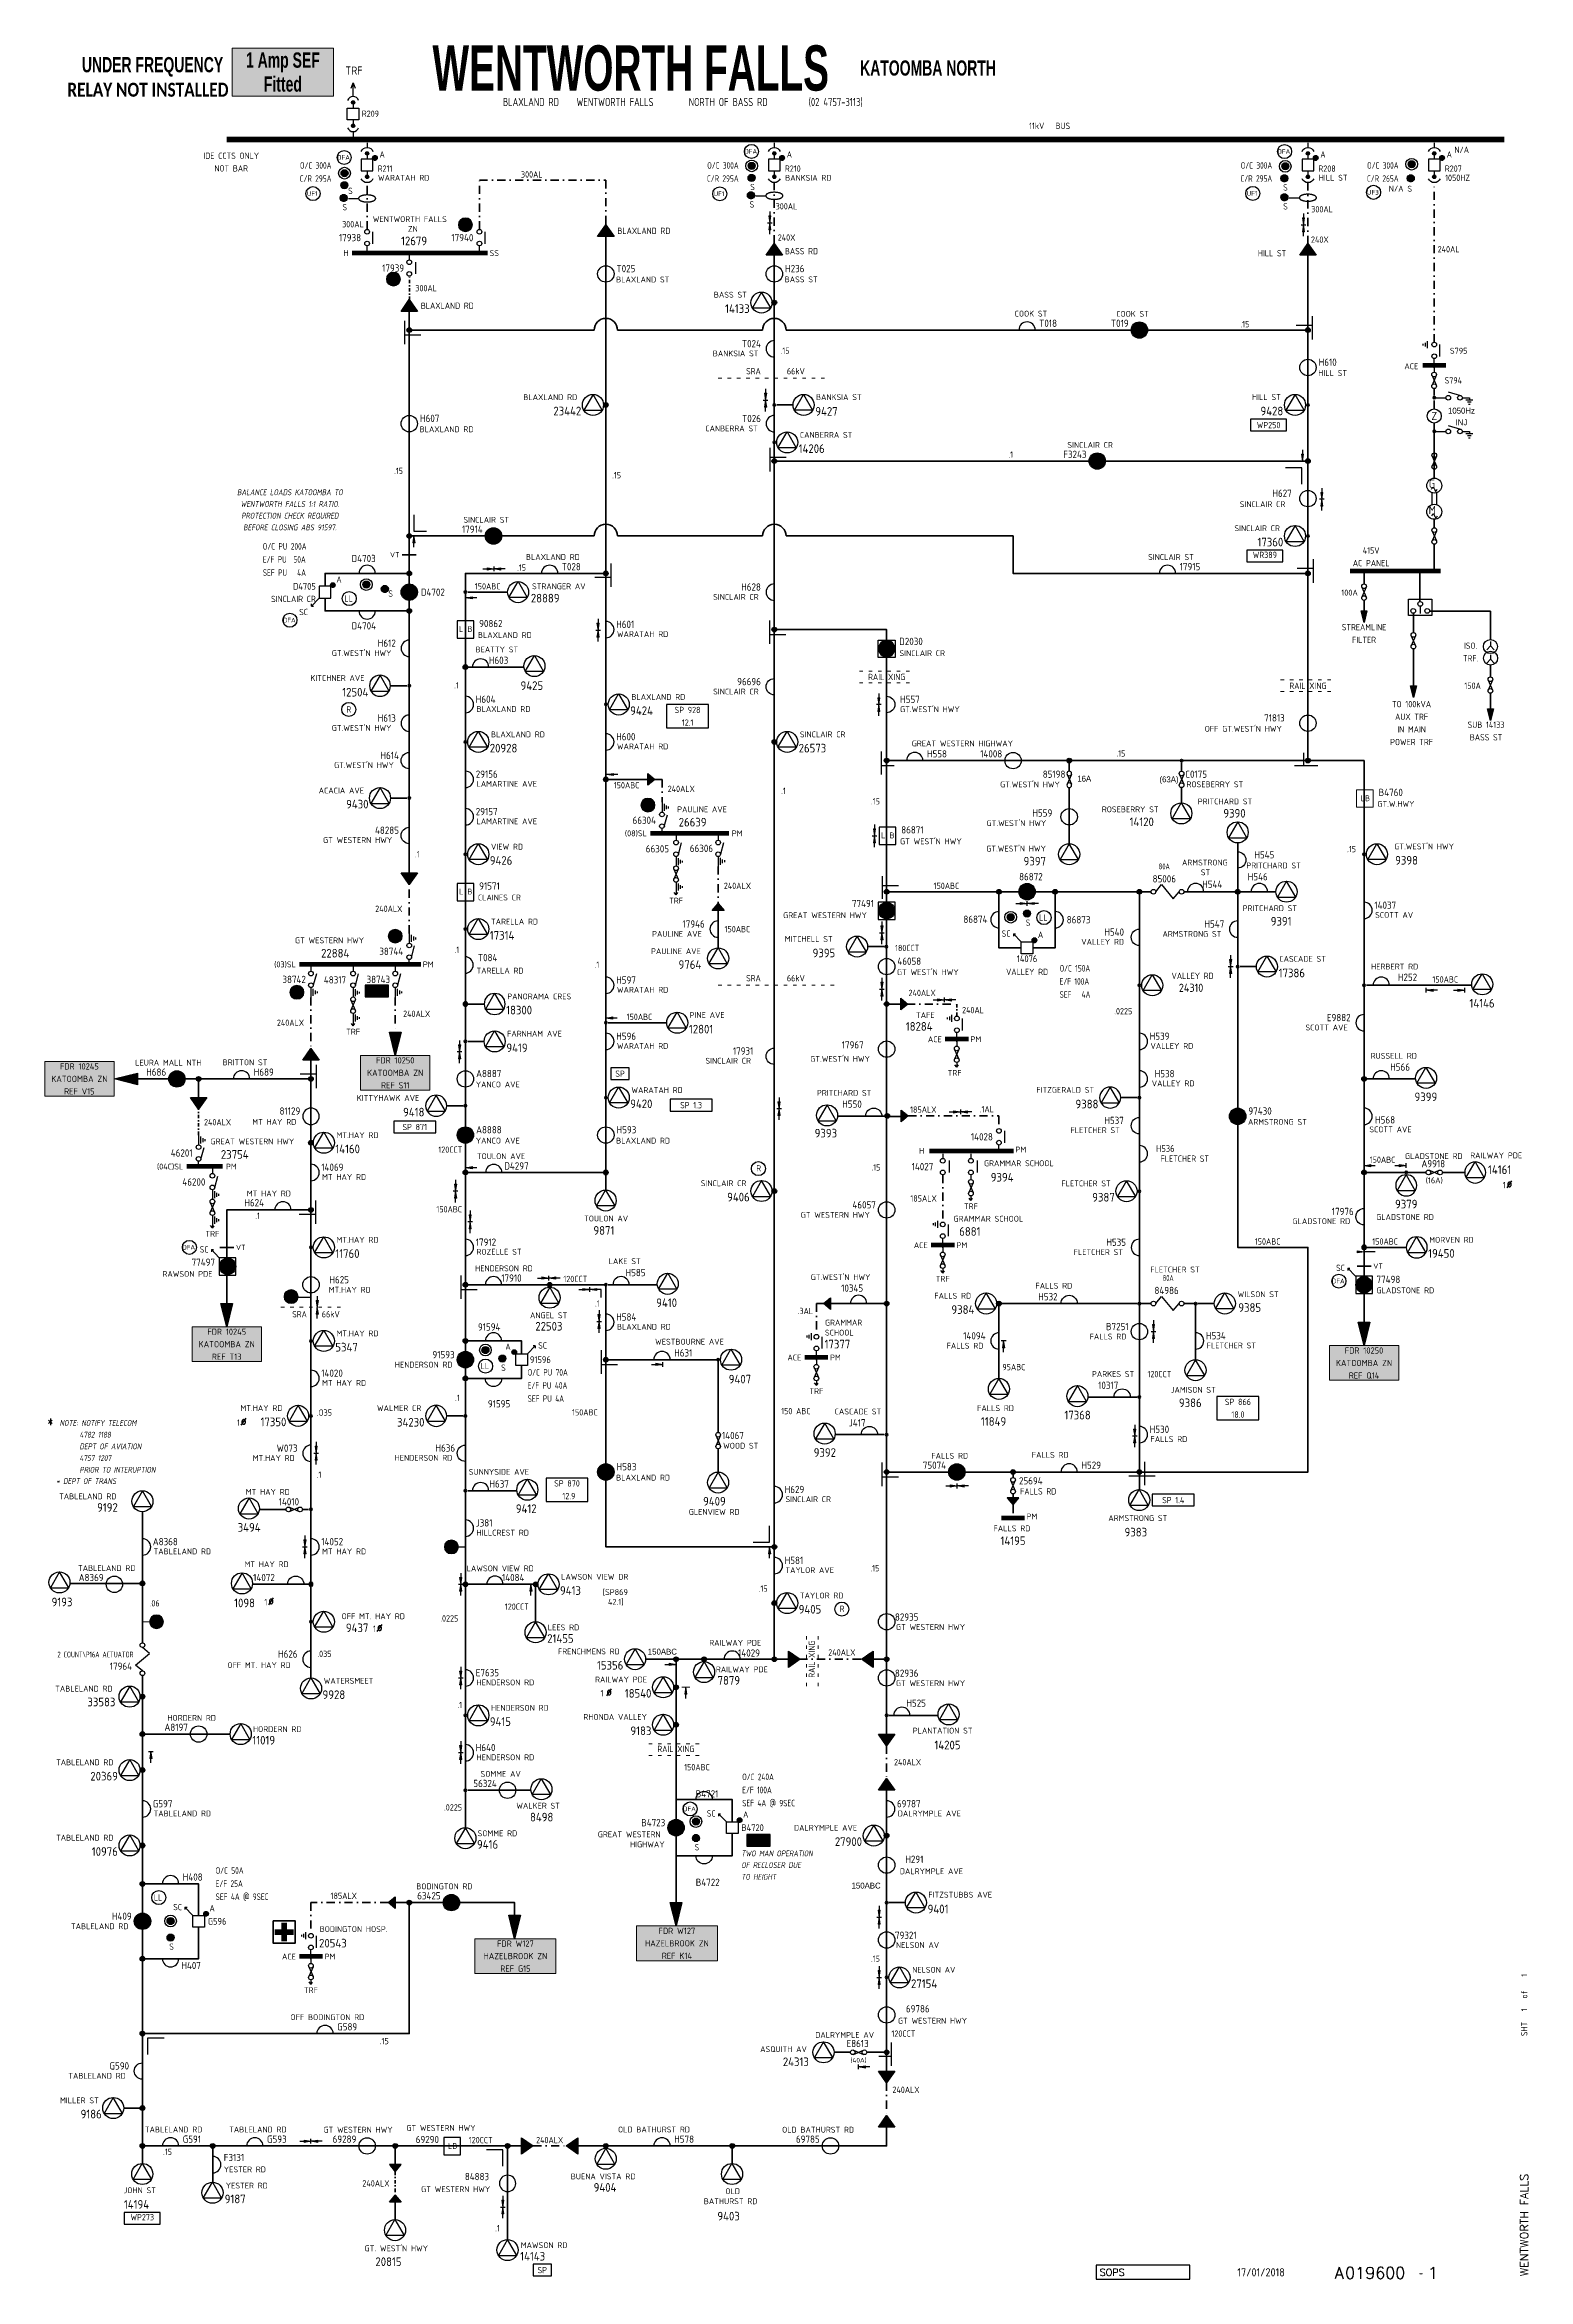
# Model space of a CAD drawing. Header units: millimetres. Extents: x 0 to 634, y -9 to 946.
import ezdxf
from ezdxf.enums import TextEntityAlignment as Align

# ---------------------------------------------------------------- set-up
doc = ezdxf.new("R2010")
doc.units = ezdxf.units.MM
for name, pattern in [('B', [0]), ('DASHA', [5.5, 1.5, -2.5, 1.5]), ('FILL100', [0]), ('UGCABLE', [11, 3.5, -2, 0, -2, 3.5]), ('UGCABLESMALL', [5, 1.5, -1, 0, -1, 1.5])]:
    doc.linetypes.add(name, pattern=pattern)
for name, color, linetype, true_color in [('AUXILIARY_SUPPLY', 7, 'Continuous', 0x000000), ('BUSBAR', 7, 'Continuous', 0x000000), ('NOTATION', 7, 'Continuous', 0x000000), ('RETICULATION', 7, 'Continuous', 0x000000), ('SOPS_COND_R208', 7, 'Continuous', 0x00ad00), ('SOPS_COND_R210', 7, 'Continuous', 0x007acc), ('SOPS_COND_R211', 1, 'Continuous', 0xff0000)]:
    doc.layers.add(name, color=color, linetype=linetype, true_color=true_color)
for name, color, linetype in [('EQUIPMENT', 7, 'Continuous'), ('EQUIPMENT_X_ZONE', 7, 'Continuous'), ('PROTECTION', 7, 'Continuous'), ('TITLE', 7, 'Continuous')]:
    doc.layers.add(name, color=color, linetype=linetype)
doc.styles.add('25', font='GENISO12')
doc.styles.add('30', font='Simplex')
doc.styles.add('34', font='GENISO12', dxfattribs={"width": 0.83622})
doc.styles.add('DEFAULT', font='DEFAULT')
doc.styles.add('E35', font='Simplex')
doc.styles.add('E50', font='Simplex')
doc.styles.add('II25', font='GENISO12', dxfattribs={"width": 0.8, "oblique": 9.998114})
doc.styles.add('II50', font='Simplex', dxfattribs={"width": 0.7})
doc.styles.add('NOZN', font='GENISO12')
doc.styles.add('OF200', font='', dxfattribs={"width": 0.536124})
doc.styles.add('OF75', font='ARIALNB.TTF', dxfattribs={"width": 0.8})
doc.styles.add('S18', font='GENISO12', dxfattribs={"width": 0.994444})
doc.styles.add('S20', font='GENISO12')
doc.styles.add('S25', font='GENISO12')
doc.styles.add('S29', font='GENISO12')
doc.styles.add('S35', font='GENISO12')
doc.styles.add('SB30', font='GENISO12', dxfattribs={"width": 0.730769})
doc.styles.add('SOPS25', font='GENISO12')
doc.styles.add('SXREF', font='GENISO12')
doc.styles.get('OF200').set_extended_font_data('Arial Black')

msp = doc.modelspace()

# ---------------------------------------------------------------- texts
at = {"layer": 'AUXILIARY_SUPPLY', "insert": (105, 747.17), "char_height": 2.5, "attachment_point": 5, "line_spacing_factor": 1.2, "style": 'II25'}
msp.add_mtext('BALANCE LOADS KATOOMBA TO\\PWENTWORTH FALLS 1:1 RATIO.\\PPROTECTION CHECK REQUIRED\\PBEFORE CLOSING ABS 91597.', dxfattribs=at)
at = {"layer": 'AUXILIARY_SUPPLY', "color": 18, "true_color": 0x000000, "char_height": 2.7, "attachment_point": 5, "line_spacing_factor": 1.2, "style": 'S25'}
for insert in [(147.25, 576.68), (105.25, 528)]:
    msp.add_mtext('240ALX', dxfattribs=dict(at, insert=insert))
at = {"layer": 'AUXILIARY_SUPPLY', "color": 173, "true_color": 0x4169e1, "char_height": 2.8, "attachment_point": 4, "line_spacing_factor": 1.2, "style": 'SB30'}
for s, insert in [('O/C 240A \\PE/F 100A \\PSEF 4A @ 9SEC', (298.27, 199.9)), ('O/C 50A\\PE/F 25A \\PSEF 4A @ 9SEC', (73.27, 159.9))]:
    msp.add_mtext(s, dxfattribs=dict(at, insert=insert))
at = {"layer": 'BUSBAR', "char_height": 2.7, "attachment_point": 5, "line_spacing_factor": 1.2, "style": 'S25'}
for s, insert in [('11kV   BUS', (429.64, 911.27)), ('IDE CCTS ONLY\\PNOT BAR', (79.91, 895.8))]:
    msp.add_mtext(s, dxfattribs=dict(at, insert=insert))
at = {"layer": 'NOTATION', "color": 1, "insert": (76.48, 936.49), "char_height": 6.5159, "attachment_point": 6, "line_spacing_factor": 0.942052, "style": 'OF75'}
msp.add_mtext('\\fArial Narrow|b1|i0|c0|p34;UNDER FREQUENCY', dxfattribs=at)
at = {"layer": 'NOTATION'}
for s, insert, char_height, attachment_point, line_spacing_factor, style in [('\\C1;\\fArial Narrow|b1|i0|c0|p34;1 Amp SEF \\PFitted', (102, 934.22), 6.5159, 5, 0.942052, 'OF75'), ('LL', (130.07, 709.3), 2.7, 5, 1.2, 'S25'), ('SC', (112.71, 703.52), 2.7, 6, 1.2, 'S25'), ('RAIL XING', (360, 675.76), 2.7, 5, 1.2, 'S25'), ('RAIL XING', (540, 672), 2.7, 5, 1.2, 'S25'), ('R', (130.16, 661.88), 2.7, 5, 1.2, 'S25'), ('LL', (426.94, 572.96), 2.7, 5, 1.2, 'S25'), ('SC', (412.91, 566.08), 2.7, 6, 1.2, 'S25'), ('SP', (246.08, 506.22), 2.7, 5, 1.2, 'S25'), ('SP 871', (158.35, 483.43), 2.7, 5, 1.2, 'S25'), ('R', (305.3, 465.8), 2.7, 5, 1.2, 'S25'), ('1', (623.9, 458.62), 2.7, 5, 1.2, 'S25'), ('SC', (70.21, 431.13), 2.7, 6, 1.2, 'S25'), ('SC', (555.82, 423.25), 2.7, 6, 1.2, 'S25'), ('LL', (188.33, 381.3), 2.7, 5, 1.2, 'S25'), ('SC', (211.09, 390.08), 2.7, 4, 1.2, 'S25'), ('SP 870\\P 12.9', (223.41, 328.43), 2.7, 5, 1.2, 'S25'), ('SP 1.4', (482.46, 324), 2.7, 5, 1.2, 'S25'), ('R', (340.96, 277.57), 2.7, 5, 1.2, 'S25'), ('1', (238.35, 241.47), 2.7, 5, 1.2, 'S25'), ('RAIL XING', (269.92, 217.66), 2.7, 5, 1.2, 'S25'), ('SC', (286.91, 190.08), 2.7, 6, 1.2, 'S25'), ('LL', (48.67, 154.18), 2.7, 5, 1.2, 'S25'), ('SC', (58.91, 150.08), 2.7, 6, 1.2, 'S25'), ('SP', (212.83, -5.05), 2.7, 5, 1.2, 'S25')]:
    msp.add_mtext(s, dxfattribs=dict(at, insert=insert, char_height=char_height, attachment_point=attachment_point, line_spacing_factor=line_spacing_factor, style=style))
at = {"layer": 'NOTATION', "color": 94, "true_color": 0x00ad00, "insert": (78.77, 926.68), "char_height": 6.5159, "attachment_point": 6, "line_spacing_factor": 0.942052, "style": 'OF75'}
msp.add_mtext('\\C114;\\c4283478016;\\fCalibri","sans-serif|b1|i0|c0|p34;\\H0.916667x;RELAY NOT INSTALLED', dxfattribs=at)
at = {"layer": 'NOTATION', "color": 173, "true_color": 0x4169e1, "char_height": 2.8, "attachment_point": 6, "line_spacing_factor": 1.2, "style": 'SB30'}
for s, insert in [('O/C 300A\\PC/R 295A', (122.75, 891.56)), ('O/C 300A\\PC/R 295A', (296.75, 891.56)), ('O/C 300A\\PC/R 295A', (524.75, 891.56)), ('O/C 300A\\PC/R 265A', (578.75, 891.56))]:
    msp.add_mtext(s, dxfattribs=dict(at, insert=insert))
at = {"layer": 'NOTATION', "color": 7, "char_height": 2.5, "attachment_point": 2, "line_spacing_factor": 1.2, "style": 'NOZN'}
for insert in [(142.18, 543.39), (305.2, 180.47)]:
    msp.add_mtext('N/O', dxfattribs=dict(at, insert=insert))
at = {"layer": 'NOTATION', "insert": (328, 256), "char_height": 2.7, "attachment_point": 5, "rotation": 90, "line_spacing_factor": 1.2, "style": 'S25'}
msp.add_mtext('RAIL XING', dxfattribs=at)
at = {"layer": 'PROTECTION', "color": 202, "true_color": 0x8a2be2, "char_height": 2, "attachment_point": 5, "line_spacing_factor": 1.2, "style": 'S18'}
for insert in [(127.9, 897.79), (301.92, 900.37), (529.73, 900.32), (104.71, 700.04), (61.74, 432.04), (552.97, 417.6), (275.71, 192.04)]:
    msp.add_mtext('DFA', dxfattribs=dict(at, insert=insert))
at = {"layer": 'PROTECTION', "color": 18, "true_color": 0x000000, "attachment_point": 5, "line_spacing_factor": 1.2}
for s, insert, char_height, style in [('UF1', (114.57, 882.35), 2, 'S18'), ('UF1', (288.38, 882.26), 2, 'S18'), ('UF1', (516.17, 882.44), 2, 'S18'), ('F', (179.95, 869.09), 2.5, 'SOPS25'), ('F', (149.2, 845.89), 2.5, 'SOPS25'), ('F', (105.47, 411.04), 2.5, 'SOPS25'), ('F', (173.95, 304.09), 2.5, 'SOPS25')]:
    msp.add_mtext(s, dxfattribs=dict(at, insert=insert, char_height=char_height, style=style))
at = {"layer": 'PROTECTION', "line_spacing_factor": 1.2}
for s, insert, char_height, attachment_point, style in [('S', (130.85, 884.85), 2.7, 2, 'S25'), ('S', (302.41, 879.04), 2.7, 2, 'S25'), ('S', (128.41, 877.89), 2.7, 2, 'S25'), ('S', (530.41, 878.21), 2.7, 2, 'S25'), ('S', (148.05, 712.75), 2.7, 2, 'S25'), ('FR', (257.95, 621.09), 2.5, 5, 'SOPS25'), ('FR', (149.95, 565.09), 2.5, 5, 'SOPS25'), ('S', (420.43, 572.11), 2.7, 2, 'S25'), ('A', (425.77, 565.6), 2.7, 5, 'S25'), ('FR', (107.95, 541.09), 2.5, 5, 'SOPS25'), ('S', (196.23, 381.95), 2.7, 2, 'S25'), ('F', (47.95, 272.09), 2.5, 5, 'SOPS25'), ('A', (299.77, 189.6), 2.7, 5, 'S25'), ('S', (278.93, 177.01), 2.7, 2, 'S25'), ('A', (71.77, 149.6), 2.7, 5, 'S25'), ('S', (54.43, 134.51), 2.7, 2, 'S25')]:
    msp.add_mtext(s, dxfattribs=dict(at, insert=insert, char_height=char_height, attachment_point=attachment_point, style=style))
at = {"layer": 'PROTECTION', "color": 1, "insert": (567.79, 882.9), "char_height": 2, "attachment_point": 5, "line_spacing_factor": 1.2, "style": 'S18'}
msp.add_mtext('UF3', dxfattribs=at)
at = {"layer": 'PROTECTION', "char_height": 2.7, "attachment_point": 5, "line_spacing_factor": 1.2, "style": 'S25'}
for insert, rotation in [((125.98, 717.37), 359.43996), ((198.2, 389.57), 0.56004)]:
    msp.add_mtext('A', dxfattribs=dict(at, insert=insert, rotation=rotation))
at = {"layer": 'RETICULATION', "color": 7, "char_height": 2.6694, "attachment_point": 5, "line_spacing_factor": 1.2, "style": 'SXREF'}
for s, insert in [('FDR 10245\\PKATOOMBA ZN\\PREF V15', (15.04, 504)), ('FDR 10250\\PKATOOMBA ZN\\PREF S11', (150, 506.59)), ('FDR 10245\\PKATOOMBA ZN\\PREF T13', (78, 390.62)), ('FDR 10250\\PKATOOMBA ZN\\PREF Q14', (564, 382.59)), ('FDR W127\\PHAZELBROOK ZN\\PREF G15', (201.37, 129.13)), ('FDR W127\\PHAZELBROOK ZN\\PREF K14', (270.37, 134.58))]:
    msp.add_mtext(s, dxfattribs=dict(at, insert=insert))
at = {"layer": 'RETICULATION', "line_spacing_factor": 1.2}
for s, insert, char_height, attachment_point, style in [('*', (1.46, 356.36), 5, 4, 'II50'), ('NOTE: NOTIFY TELECOM\\P      4782 1188\\P      DEPT OF AVIATION\\P      4757 1207\\P      PRIOR TO INTERUPTION', (6.6, 346.95), 2.5, 4, 'II25'), ('* DEPT OF TRANS', (17.97, 332.12), 2.5, 5, 'II25')]:
    msp.add_mtext(s, dxfattribs=dict(at, insert=insert, char_height=char_height, attachment_point=attachment_point, style=style))
at = {"layer": 'SOPS_COND_R208', "color": 7, "char_height": 2.7, "line_spacing_factor": 1.2, "style": 'S25'}
for s, insert, attachment_point in [('300AL', (541.45, 875.63), 4), ('240X', (541.33, 862.66), 4), ('.15', (513.09, 826.5), 5), ('.15', (460.08, 643.08), 5), ('.15', (355.22, 622.62), 5), ('.15', (558.66, 602.21), 5), ('150ABC', (385.54, 586.5), 5), ('150ABC', (598.7, 546.5), 5), ('.0225', (461.1, 532.91), 5), ('150ABC', (571.91, 469.45), 5), ('150ABC', (522.8, 434.5), 5), ('150ABC', (573, 434.5), 5), ('95ABC', (409.45, 380.84), 4), ('120CCT', (476.57, 377.85), 5)]:
    msp.add_mtext(s, dxfattribs=dict(at, insert=insert, attachment_point=attachment_point))
at = {"layer": 'SOPS_COND_R210', "color": 7, "line_spacing_factor": 1.2}
for s, insert, char_height, attachment_point, style in [('300AL', (312.57, 876.9), 2.7, 4, 'S25'), ('240X', (313.45, 863.54), 2.7, 4, 'S25'), ('.15', (316.6, 815.18), 2.7, 5, 'S25'), ('.1', (413, 770.77), 2.7, 5, 'S25'), ('.1', (315.93, 627.08), 2.7, 5, 'S25'), ('180CCT', (368.78, 559.94), 2.7, 5, 'S25'), ('240ALX', (375.15, 540.73), 2.7, 5, 'S25'), ('240AL', (396.9, 533.4), 2.7, 5, 'S25'), ('185ALX', (370.03, 490.87), 2.7, 4, 'S25'), ('.1AL', (399.79, 491.04), 2.7, 4, 'S25'), ('.15', (355.4, 466.17), 2.7, 5, 'S25'), ('185ALX', (375.77, 452.9), 2.7, 5, 'S25'), ('.3AL', (328.55, 404.8), 2.7, 6, 'S25'), ('150 ABC', (321.2, 362.04), 2.7, 5, 'S25'), ('.15', (354.97, 294.87), 2.7, 5, 'S25'), ('.15', (307.22, 286.15), 2.7, 5, 'S25'), ('150ABC', (264.17, 259.21), 2.5, 5, 'DEFAULT'), ('240ALX', (340.86, 258.88), 2.7, 5, 'S25'), ('150ABC', (278.95, 209.85), 2.7, 5, 'S25'), ('240ALX', (368.95, 212), 2.7, 5, 'S25'), ('150ABC', (351.22, 159.23), 2.5, 5, 'DEFAULT'), ('.15', (355.22, 128), 2.7, 5, 'S25'), ('120CCT', (367.16, 96), 2.7, 5, 'S25'), ('.15', (145.34, 92.8), 2.7, 5, 'S25'), ('240ALX', (368.26, 72), 2.7, 5, 'S25'), ('120CCT', (186.53, 50.5), 2.7, 5, 'S25'), ('240ALX', (216, 50.5), 2.7, 5, 'S25'), ('.15', (52.7, 45.5), 2.7, 5, 'S25'), ('240ALX', (141.77, 32), 2.7, 5, 'S25'), ('.1', (193.68, 12.85), 2.7, 5, 'S25')]:
    msp.add_mtext(s, dxfattribs=dict(at, insert=insert, char_height=char_height, attachment_point=attachment_point, style=style))
at = {"layer": 'SOPS_COND_R211', "color": 7, "line_spacing_factor": 1.2}
for s, insert, char_height, attachment_point, style in [('300AL', (208.35, 890.5), 2.7, 5, 'S25'), ('300AL', (136.55, 869.25), 2.7, 6, 'S25'), ('300AL', (163.21, 841.91), 2.7, 5, 'S25'), ('.15', (151.4, 763.81), 2.7, 5, 'S25'), ('.15', (244.6, 761.98), 2.7, 5, 'S25'), ('VT', (147.75, 728), 2.2, 4, 'S20'), ('.15', (204, 722.5), 2.7, 5, 'S25'), ('150ABC', (189.5, 714.5), 2.7, 5, 'S25'), ('.1', (176.19, 672.18), 2.7, 5, 'S25'), ('150ABC', (248.86, 629.5), 2.7, 5, 'S25'), ('240ALX', (272.23, 627.94), 2.7, 5, 'S25'), ('.1', (159.45, 600), 2.7, 5, 'S25'), ('240ALX', (296.23, 586.5), 2.7, 5, 'S25'), ('150ABC', (296.23, 568), 2.7, 5, 'S25'), ('.1', (176.37, 559.16), 2.7, 5, 'S25'), ('.1', (236.21, 552.8), 2.7, 5, 'S25'), ('240ALX', (159.17, 531.82), 2.7, 5, 'S25'), ('150ABC', (254.37, 530.5), 2.7, 5, 'S25'), ('240ALX', (74.1, 485.49), 2.7, 5, 'S25'), ('120CCT', (178.66, 473.75), 2.7, 6, 'S25'), ('150ABC', (178.55, 448.28), 2.7, 6, 'S25'), ('.1', (91.19, 445.5), 2.7, 5, 'S25'), ('120CCT', (226.97, 418.5), 2.7, 5, 'S25'), ('.1', (236.37, 408), 2.7, 5, 'S25'), ('.1', (176.55, 367.7), 2.7, 5, 'S25'), ('.O35', (119.75, 361.39), 2.7, 5, 'S25'), ('150ABC', (231.05, 361.5), 2.7, 5, 'S25'), ('.1', (117.45, 334.86), 2.7, 5, 'S25'), ('.06', (47.2, 279.89), 2.7, 5, 'S25'), ('120CCT', (201.95, 278.45), 2.7, 5, 'S25'), ('.0225', (173.1, 273.42), 2.7, 5, 'S25'), ('.035', (119.75, 258.28), 2.7, 5, 'S25'), ('.1', (178.55, 236.43), 2.7, 6, 'S25'), ('.0225', (178.55, 192.67), 2.7, 6, 'S25')]:
    msp.add_mtext(s, dxfattribs=dict(at, insert=insert, char_height=char_height, attachment_point=attachment_point, style=style))

# ---------------------------------------------------------------- blocks, each defined once
blk = doc.blocks.new('SOPS_FRED')
at = {"linetype": 'DASHA', "lineweight": 0}
blk.add_line((-72.84, -85.5), (-45.11, -85.6), dxfattribs=at)
at = {"insert": (-57.88, -88.56), "char_height": 2.7, "attachment_point": 5, "line_spacing_factor": 1.2, "style": 'S25'}
blk.add_mtext('SRA    66kV', dxfattribs=at)
at = {"style": 'DEFAULT', "flags": 3}
blk.add_attdef('ISI_MICROGDS_OBJECT_NAME', (0, 0), '', height=2.5, dxfattribs=at)
blk = doc.blocks.new('SOPS_FRED$0')
at = {"linetype": 'DASHA', "lineweight": 0}
blk.add_line((-24, 0), (24, 0), dxfattribs=at)
at = {"insert": (0.48, 3.01), "char_height": 2.7, "attachment_point": 5, "line_spacing_factor": 1.2, "style": 'S25'}
blk.add_mtext('SRA       66kV', dxfattribs=at)
at = {"style": 'DEFAULT', "flags": 3}
blk.add_attdef('ISI_MICROGDS_OBJECT_NAME', (0, 0), '', height=2.5, dxfattribs=at)
blk = doc.blocks.new('SOPS_FRED$1')
at = {"linetype": 'DASHA', "lineweight": 0}
blk.add_line((-24, 0), (25.58, 0), dxfattribs=at)
at = {"insert": (0.48, 3.01), "char_height": 2.7, "attachment_point": 5, "line_spacing_factor": 1.2, "style": 'S25'}
blk.add_mtext('SRA       66kV', dxfattribs=at)
at = {"style": 'DEFAULT', "flags": 3}
blk.add_attdef('ISI_MICROGDS_OBJECT_NAME', (0, 0), '', height=2.5, dxfattribs=at)
blk = doc.blocks.new('SOPS_RETIC_ARROW_MAIN')
for p, q in [((-63.64, -93.05), (-58.74, -93.05)), ((-58.79, -93.25), (-63.59, -93.25)), ((-63.54, -93.45), (-58.84, -93.45)), ((-58.89, -93.65), (-63.49, -93.65)), ((-63.44, -93.85), (-58.94, -93.85)), ((-58.99, -94.05), (-63.39, -94.05)), ((-63.34, -94.25), (-59.04, -94.25)), ((-59.09, -94.45), (-63.29, -94.45)), ((-63.24, -94.65), (-59.14, -94.65)), ((-59.19, -94.85), (-63.19, -94.85)), ((-63.14, -95.05), (-59.24, -95.05)), ((-59.29, -95.25), (-63.09, -95.25)), ((-63.04, -95.45), (-59.34, -95.45)), ((-59.39, -95.65), (-62.99, -95.65)), ((-62.94, -95.85), (-59.44, -95.85)), ((-59.49, -96.05), (-62.89, -96.05)), ((-62.84, -96.25), (-59.54, -96.25)), ((-59.59, -96.45), (-62.79, -96.45)), ((-62.74, -96.65), (-59.64, -96.65)), ((-59.69, -96.85), (-62.69, -96.85)), ((-62.64, -97.05), (-59.74, -97.05)), ((-59.79, -97.25), (-62.59, -97.25)), ((-62.54, -97.45), (-59.84, -97.45)), ((-59.89, -97.65), (-62.49, -97.65)), ((-62.44, -97.85), (-59.94, -97.85)), ((-59.99, -98.05), (-62.39, -98.05)), ((-62.34, -98.25), (-60.04, -98.25)), ((-60.09, -98.45), (-62.29, -98.45)), ((-62.24, -98.65), (-60.14, -98.65)), ((-60.19, -98.85), (-62.19, -98.85)), ((-62.14, -99.05), (-60.24, -99.05)), ((-60.29, -99.25), (-62.09, -99.25)), ((-62.04, -99.45), (-60.34, -99.45)), ((-60.39, -99.65), (-61.99, -99.65)), ((-61.94, -99.85), (-60.44, -99.85)), ((-60.49, -100.05), (-61.89, -100.05)), ((-61.84, -100.25), (-60.54, -100.25)), ((-60.59, -100.45), (-61.79, -100.45)), ((-61.74, -100.65), (-60.64, -100.65)), ((-60.69, -100.85), (-61.69, -100.85)), ((-61.64, -101.05), (-60.74, -101.05)), ((-60.79, -101.25), (-61.59, -101.25)), ((-61.54, -101.45), (-60.84, -101.45)), ((-60.89, -101.65), (-61.49, -101.65)), ((-61.44, -101.85), (-60.94, -101.85)), ((-60.99, -102.05), (-61.39, -102.05)), ((-61.34, -102.25), (-61.04, -102.25)), ((-61.09, -102.45), (-61.29, -102.45))]:
    blk.add_line(p, q)
blk.add_lwpolyline([(-63.69, -92.85), (-58.69, -92.85), (-61.19, -102.85)], close=True)
at = {"style": 'DEFAULT', "flags": 3}
blk.add_attdef('ISI_MICROGDS_OBJECT_NAME', (0, 0), '', height=2.5, dxfattribs=at)
blk = doc.blocks.new('SOPS_RETIC_ARROW_MAIN$0')
for p, q in [((-2.45, -0.2), (2.45, -0.2)), ((2.4, -0.4), (-2.4, -0.4)), ((-2.35, -0.6), (2.35, -0.6)), ((2.3, -0.8), (-2.3, -0.8)), ((-2.25, -1), (2.25, -1)), ((2.2, -1.2), (-2.2, -1.2)), ((-2.15, -1.4), (2.15, -1.4)), ((2.1, -1.6), (-2.1, -1.6)), ((-2.05, -1.8), (2.05, -1.8)), ((2, -2), (-2, -2)), ((-1.95, -2.2), (1.95, -2.2)), ((1.9, -2.4), (-1.9, -2.4)), ((-1.85, -2.6), (1.85, -2.6)), ((1.8, -2.8), (-1.8, -2.8)), ((-1.75, -3), (1.75, -3)), ((1.7, -3.2), (-1.7, -3.2)), ((-1.65, -3.4), (1.65, -3.4)), ((1.6, -3.6), (-1.6, -3.6)), ((-1.55, -3.8), (1.55, -3.8)), ((1.5, -4), (-1.5, -4)), ((-1.45, -4.2), (1.45, -4.2)), ((1.4, -4.4), (-1.4, -4.4)), ((-1.35, -4.6), (1.35, -4.6)), ((1.3, -4.8), (-1.3, -4.8)), ((-1.25, -5), (1.25, -5)), ((1.2, -5.2), (-1.2, -5.2)), ((-1.15, -5.4), (1.15, -5.4)), ((1.1, -5.6), (-1.1, -5.6)), ((-1.05, -5.8), (1.05, -5.8)), ((1, -6), (-1, -6)), ((-0.95, -6.2), (0.95, -6.2)), ((0.9, -6.4), (-0.9, -6.4)), ((-0.85, -6.6), (0.85, -6.6)), ((0.8, -6.8), (-0.8, -6.8)), ((-0.75, -7), (0.75, -7)), ((0.7, -7.2), (-0.7, -7.2)), ((-0.65, -7.4), (0.65, -7.4)), ((0.6, -7.6), (-0.6, -7.6)), ((-0.55, -7.8), (0.55, -7.8)), ((0.5, -8), (-0.5, -8)), ((-0.45, -8.2), (0.45, -8.2)), ((0.4, -8.4), (-0.4, -8.4)), ((-0.35, -8.6), (0.35, -8.6)), ((0.3, -8.8), (-0.3, -8.8)), ((-0.25, -9), (0.25, -9)), ((0.2, -9.2), (-0.2, -9.2)), ((-0.15, -9.4), (0.15, -9.4)), ((0.1, -9.6), (-0.1, -9.6))]:
    blk.add_line(p, q)
blk.add_lwpolyline([(-2.5, 0), (2.5, 0), (0, -10)], close=True)
at = {"style": 'DEFAULT', "flags": 3}
blk.add_attdef('ISI_MICROGDS_OBJECT_NAME', (0, 0), '', height=2.5, dxfattribs=at)
blk = doc.blocks.new('SOPS_RETIC_ARROW_MAIN$1')
for p, q in [((-2.45, -0.2), (2.45, -0.2)), ((2.4, -0.4), (-2.4, -0.4)), ((-2.35, -0.6), (2.35, -0.6)), ((2.3, -0.8), (-2.3, -0.8)), ((-2.25, -1), (2.25, -1)), ((2.2, -1.2), (-2.2, -1.2)), ((-2.15, -1.4), (2.15, -1.4)), ((2.1, -1.6), (-2.1, -1.6)), ((-2.05, -1.8), (2.05, -1.8)), ((2, -2), (-2, -2)), ((-1.95, -2.2), (1.95, -2.2)), ((1.9, -2.4), (-1.9, -2.4)), ((-1.85, -2.6), (1.85, -2.6)), ((1.8, -2.8), (-1.8, -2.8)), ((-1.75, -3), (1.75, -3)), ((1.7, -3.2), (-1.7, -3.2)), ((-1.65, -3.4), (1.65, -3.4)), ((1.6, -3.6), (-1.6, -3.6)), ((-1.55, -3.8), (1.55, -3.8)), ((1.5, -4), (-1.5, -4)), ((-1.45, -4.2), (1.45, -4.2)), ((1.4, -4.4), (-1.4, -4.4)), ((-1.35, -4.6), (1.35, -4.6)), ((1.3, -4.8), (-1.3, -4.8)), ((-1.25, -5), (1.25, -5)), ((1.2, -5.2), (-1.2, -5.2)), ((-1.15, -5.4), (1.15, -5.4)), ((1.1, -5.6), (-1.1, -5.6)), ((-1.05, -5.8), (1.05, -5.8)), ((1, -6), (-1, -6)), ((-0.95, -6.2), (0.95, -6.2)), ((0.9, -6.4), (-0.9, -6.4)), ((-0.85, -6.6), (0.85, -6.6)), ((0.8, -6.8), (-0.8, -6.8)), ((-0.75, -7), (0.75, -7)), ((0.7, -7.2), (-0.7, -7.2)), ((-0.65, -7.4), (0.65, -7.4)), ((0.6, -7.6), (-0.6, -7.6)), ((-0.55, -7.8), (0.55, -7.8)), ((0.5, -8), (-0.5, -8)), ((-0.45, -8.2), (0.45, -8.2)), ((0.4, -8.4), (-0.4, -8.4)), ((-0.35, -8.6), (0.35, -8.6)), ((0.3, -8.8), (-0.3, -8.8)), ((-0.25, -9), (0.25, -9)), ((0.2, -9.2), (-0.2, -9.2)), ((-0.15, -9.4), (0.15, -9.4)), ((0.1, -9.6), (-0.1, -9.6))]:
    blk.add_line(p, q)
blk.add_lwpolyline([(-2.5, 0), (2.5, 0), (0, -10)], close=True)
at = {"style": 'DEFAULT', "flags": 3}
blk.add_attdef('ISI_MICROGDS_OBJECT_NAME', (0, 0), '', height=2.5, dxfattribs=at)
blk = doc.blocks.new('SOPS_RETIC_ARROW_MAIN$2')
for p, q in [((-2.45, -0.2), (2.45, -0.2)), ((2.4, -0.4), (-2.4, -0.4)), ((-2.35, -0.6), (2.35, -0.6)), ((2.3, -0.8), (-2.3, -0.8)), ((-2.25, -1), (2.25, -1)), ((2.2, -1.2), (-2.2, -1.2)), ((-2.15, -1.4), (2.15, -1.4)), ((2.1, -1.6), (-2.1, -1.6)), ((-2.05, -1.8), (2.05, -1.8)), ((2, -2), (-2, -2)), ((-1.95, -2.2), (1.95, -2.2)), ((1.9, -2.4), (-1.9, -2.4)), ((-1.85, -2.6), (1.85, -2.6)), ((1.8, -2.8), (-1.8, -2.8)), ((-1.75, -3), (1.75, -3)), ((1.7, -3.2), (-1.7, -3.2)), ((-1.65, -3.4), (1.65, -3.4)), ((1.6, -3.6), (-1.6, -3.6)), ((-1.55, -3.8), (1.55, -3.8)), ((1.5, -4), (-1.5, -4)), ((-1.45, -4.2), (1.45, -4.2)), ((1.4, -4.4), (-1.4, -4.4)), ((-1.35, -4.6), (1.35, -4.6)), ((1.3, -4.8), (-1.3, -4.8)), ((-1.25, -5), (1.25, -5)), ((1.2, -5.2), (-1.2, -5.2)), ((-1.15, -5.4), (1.15, -5.4)), ((1.1, -5.6), (-1.1, -5.6)), ((-1.05, -5.8), (1.05, -5.8)), ((1, -6), (-1, -6)), ((-0.95, -6.2), (0.95, -6.2)), ((0.9, -6.4), (-0.9, -6.4)), ((-0.85, -6.6), (0.85, -6.6)), ((0.8, -6.8), (-0.8, -6.8)), ((-0.75, -7), (0.75, -7)), ((0.7, -7.2), (-0.7, -7.2)), ((-0.65, -7.4), (0.65, -7.4)), ((0.6, -7.6), (-0.6, -7.6)), ((-0.55, -7.8), (0.55, -7.8)), ((0.5, -8), (-0.5, -8)), ((-0.45, -8.2), (0.45, -8.2)), ((0.4, -8.4), (-0.4, -8.4)), ((-0.35, -8.6), (0.35, -8.6)), ((0.3, -8.8), (-0.3, -8.8)), ((-0.25, -9), (0.25, -9)), ((0.2, -9.2), (-0.2, -9.2)), ((-0.15, -9.4), (0.15, -9.4)), ((0.1, -9.6), (-0.1, -9.6))]:
    blk.add_line(p, q)
blk.add_lwpolyline([(-2.5, 0), (2.5, 0), (0, -10)], close=True)
at = {"style": 'DEFAULT', "flags": 3}
blk.add_attdef('ISI_MICROGDS_OBJECT_NAME', (0, 0), '', height=2.5, dxfattribs=at)
blk = doc.blocks.new('SOPS_RETIC_ARROW_MAIN$3')
for p, q in [((-63.64, -93.05), (-58.74, -93.05)), ((-58.79, -93.25), (-63.59, -93.25)), ((-63.54, -93.45), (-58.84, -93.45)), ((-58.89, -93.65), (-63.49, -93.65)), ((-63.44, -93.85), (-58.94, -93.85)), ((-58.99, -94.05), (-63.39, -94.05)), ((-63.34, -94.25), (-59.04, -94.25)), ((-59.09, -94.45), (-63.29, -94.45)), ((-63.24, -94.65), (-59.14, -94.65)), ((-59.19, -94.85), (-63.19, -94.85)), ((-63.14, -95.05), (-59.24, -95.05)), ((-59.29, -95.25), (-63.09, -95.25)), ((-63.04, -95.45), (-59.34, -95.45)), ((-59.39, -95.65), (-62.99, -95.65)), ((-62.94, -95.85), (-59.44, -95.85)), ((-59.49, -96.05), (-62.89, -96.05)), ((-62.84, -96.25), (-59.54, -96.25)), ((-59.59, -96.45), (-62.79, -96.45)), ((-62.74, -96.65), (-59.64, -96.65)), ((-59.69, -96.85), (-62.69, -96.85)), ((-62.64, -97.05), (-59.74, -97.05)), ((-59.79, -97.25), (-62.59, -97.25)), ((-62.54, -97.45), (-59.84, -97.45)), ((-59.89, -97.65), (-62.49, -97.65)), ((-62.44, -97.85), (-59.94, -97.85)), ((-59.99, -98.05), (-62.39, -98.05)), ((-62.34, -98.25), (-60.04, -98.25)), ((-60.09, -98.45), (-62.29, -98.45)), ((-62.24, -98.65), (-60.14, -98.65)), ((-60.19, -98.85), (-62.19, -98.85)), ((-62.14, -99.05), (-60.24, -99.05)), ((-60.29, -99.25), (-62.09, -99.25)), ((-62.04, -99.45), (-60.34, -99.45)), ((-60.39, -99.65), (-61.99, -99.65)), ((-61.94, -99.85), (-60.44, -99.85)), ((-60.49, -100.05), (-61.89, -100.05)), ((-61.84, -100.25), (-60.54, -100.25)), ((-60.59, -100.45), (-61.79, -100.45)), ((-61.74, -100.65), (-60.64, -100.65)), ((-60.69, -100.85), (-61.69, -100.85)), ((-61.64, -101.05), (-60.74, -101.05)), ((-60.79, -101.25), (-61.59, -101.25)), ((-61.54, -101.45), (-60.84, -101.45)), ((-60.89, -101.65), (-61.49, -101.65)), ((-61.44, -101.85), (-60.94, -101.85)), ((-60.99, -102.05), (-61.39, -102.05)), ((-61.34, -102.25), (-61.04, -102.25)), ((-61.09, -102.45), (-61.29, -102.45))]:
    blk.add_line(p, q)
blk.add_lwpolyline([(-63.69, -92.85), (-58.69, -92.85), (-61.19, -102.85)], close=True)
at = {"style": 'DEFAULT', "flags": 3}
blk.add_attdef('ISI_MICROGDS_OBJECT_NAME', (0, 0), '', height=2.5, dxfattribs=at)
blk = doc.blocks.new('SOPS_RETIC_ARROW_MAIN$4')
for p, q in [((-63.64, -93.05), (-58.74, -93.05)), ((-58.79, -93.25), (-63.59, -93.25)), ((-63.54, -93.45), (-58.84, -93.45)), ((-58.89, -93.65), (-63.49, -93.65)), ((-63.44, -93.85), (-58.94, -93.85)), ((-58.99, -94.05), (-63.39, -94.05)), ((-63.34, -94.25), (-59.04, -94.25)), ((-59.09, -94.45), (-63.29, -94.45)), ((-63.24, -94.65), (-59.14, -94.65)), ((-59.19, -94.85), (-63.19, -94.85)), ((-63.14, -95.05), (-59.24, -95.05)), ((-59.29, -95.25), (-63.09, -95.25)), ((-63.04, -95.45), (-59.34, -95.45)), ((-59.39, -95.65), (-62.99, -95.65)), ((-62.94, -95.85), (-59.44, -95.85)), ((-59.49, -96.05), (-62.89, -96.05)), ((-62.84, -96.25), (-59.54, -96.25)), ((-59.59, -96.45), (-62.79, -96.45)), ((-62.74, -96.65), (-59.64, -96.65)), ((-59.69, -96.85), (-62.69, -96.85)), ((-62.64, -97.05), (-59.74, -97.05)), ((-59.79, -97.25), (-62.59, -97.25)), ((-62.54, -97.45), (-59.84, -97.45)), ((-59.89, -97.65), (-62.49, -97.65)), ((-62.44, -97.85), (-59.94, -97.85)), ((-59.99, -98.05), (-62.39, -98.05)), ((-62.34, -98.25), (-60.04, -98.25)), ((-60.09, -98.45), (-62.29, -98.45)), ((-62.24, -98.65), (-60.14, -98.65)), ((-60.19, -98.85), (-62.19, -98.85)), ((-62.14, -99.05), (-60.24, -99.05)), ((-60.29, -99.25), (-62.09, -99.25)), ((-62.04, -99.45), (-60.34, -99.45)), ((-60.39, -99.65), (-61.99, -99.65)), ((-61.94, -99.85), (-60.44, -99.85)), ((-60.49, -100.05), (-61.89, -100.05)), ((-61.84, -100.25), (-60.54, -100.25)), ((-60.59, -100.45), (-61.79, -100.45)), ((-61.74, -100.65), (-60.64, -100.65)), ((-60.69, -100.85), (-61.69, -100.85)), ((-61.64, -101.05), (-60.74, -101.05)), ((-60.79, -101.25), (-61.59, -101.25)), ((-61.54, -101.45), (-60.84, -101.45)), ((-60.89, -101.65), (-61.49, -101.65)), ((-61.44, -101.85), (-60.94, -101.85)), ((-60.99, -102.05), (-61.39, -102.05)), ((-61.34, -102.25), (-61.04, -102.25)), ((-61.09, -102.45), (-61.29, -102.45))]:
    blk.add_line(p, q)
blk.add_lwpolyline([(-63.69, -92.85), (-58.69, -92.85), (-61.19, -102.85)], close=True)
at = {"style": 'DEFAULT', "flags": 3}
blk.add_attdef('ISI_MICROGDS_OBJECT_NAME', (0, 0), '', height=2.5, dxfattribs=at)
blk = doc.blocks.new('SOPS_RETIC_ARROW_TEE')
for p, q in [((-1.22, -0.1), (1.22, -0.1)), ((1.2, -0.2), (-1.2, -0.2)), ((-1.17, -0.3), (1.17, -0.3)), ((1.15, -0.4), (-1.15, -0.4)), ((-1.12, -0.5), (1.12, -0.5)), ((1.1, -0.6), (-1.1, -0.6)), ((-1.07, -0.7), (1.07, -0.7)), ((1.05, -0.8), (-1.05, -0.8)), ((-1.02, -0.9), (1.02, -0.9)), ((1, -1), (-1, -1)), ((-0.97, -1.1), (0.97, -1.1)), ((0.95, -1.2), (-0.95, -1.2)), ((-0.92, -1.3), (0.92, -1.3)), ((0.9, -1.4), (-0.9, -1.4)), ((-0.87, -1.5), (0.87, -1.5)), ((0.85, -1.6), (-0.85, -1.6)), ((-0.82, -1.7), (0.82, -1.7)), ((0.8, -1.8), (-0.8, -1.8)), ((-0.77, -1.9), (0.77, -1.9)), ((0.75, -2), (-0.75, -2)), ((-0.72, -2.1), (0.72, -2.1)), ((0.7, -2.2), (-0.7, -2.2)), ((-0.67, -2.3), (0.67, -2.3)), ((0.65, -2.4), (-0.65, -2.4)), ((-0.62, -2.5), (0.62, -2.5)), ((0.6, -2.6), (-0.6, -2.6)), ((-0.57, -2.7), (0.57, -2.7)), ((0.55, -2.8), (-0.55, -2.8)), ((-0.52, -2.9), (0.52, -2.9)), ((0.5, -3), (-0.5, -3)), ((-0.47, -3.1), (0.47, -3.1)), ((0.45, -3.2), (-0.45, -3.2)), ((-0.42, -3.3), (0.42, -3.3)), ((0.4, -3.4), (-0.4, -3.4)), ((-0.37, -3.5), (0.37, -3.5)), ((0.35, -3.6), (-0.35, -3.6)), ((-0.32, -3.7), (0.32, -3.7)), ((0.3, -3.8), (-0.3, -3.8)), ((-0.27, -3.9), (0.27, -3.9)), ((0.25, -4), (-0.25, -4)), ((-0.22, -4.1), (0.22, -4.1)), ((0.2, -4.2), (-0.2, -4.2)), ((-0.17, -4.3), (0.17, -4.3)), ((0.15, -4.4), (-0.15, -4.4)), ((-0.12, -4.5), (0.12, -4.5)), ((0.1, -4.6), (-0.1, -4.6)), ((-0.07, -4.7), (0.07, -4.7)), ((0.05, -4.8), (-0.05, -4.8))]:
    blk.add_line(p, q)
blk.add_lwpolyline([(-1.25, 0), (1.25, 0), (0, -5)], close=True)
at = {"insert": (0, -5.63), "char_height": 2.7, "attachment_point": 2, "line_spacing_factor": 1.2, "style": 'S25'}
blk.add_mtext('STREAMLINE\\PFILTER', dxfattribs=at)
at = {"style": 'DEFAULT', "flags": 3}
blk.add_attdef('ISI_MICROGDS_OBJECT_NAME', (0, 0), '', height=2.5, dxfattribs=at)
blk = doc.blocks.new('SOPS_RETIC_ARROW_TEE$0')
for p, q in [((-1.22, -0.1), (1.22, -0.1)), ((1.2, -0.2), (-1.2, -0.2)), ((-1.17, -0.3), (1.17, -0.3)), ((1.15, -0.4), (-1.15, -0.4)), ((-1.12, -0.5), (1.12, -0.5)), ((1.1, -0.6), (-1.1, -0.6)), ((-1.07, -0.7), (1.07, -0.7)), ((1.05, -0.8), (-1.05, -0.8)), ((-1.02, -0.9), (1.02, -0.9)), ((1, -1), (-1, -1)), ((-0.97, -1.1), (0.97, -1.1)), ((0.95, -1.2), (-0.95, -1.2)), ((-0.92, -1.3), (0.92, -1.3)), ((0.9, -1.4), (-0.9, -1.4)), ((-0.87, -1.5), (0.87, -1.5)), ((0.85, -1.6), (-0.85, -1.6)), ((-0.82, -1.7), (0.82, -1.7)), ((0.8, -1.8), (-0.8, -1.8)), ((-0.77, -1.9), (0.77, -1.9)), ((0.75, -2), (-0.75, -2)), ((-0.72, -2.1), (0.72, -2.1)), ((0.7, -2.2), (-0.7, -2.2)), ((-0.67, -2.3), (0.67, -2.3)), ((0.65, -2.4), (-0.65, -2.4)), ((-0.62, -2.5), (0.62, -2.5)), ((0.6, -2.6), (-0.6, -2.6)), ((-0.57, -2.7), (0.57, -2.7)), ((0.55, -2.8), (-0.55, -2.8)), ((-0.52, -2.9), (0.52, -2.9)), ((0.5, -3), (-0.5, -3)), ((-0.47, -3.1), (0.47, -3.1)), ((0.45, -3.2), (-0.45, -3.2)), ((-0.42, -3.3), (0.42, -3.3)), ((0.4, -3.4), (-0.4, -3.4)), ((-0.37, -3.5), (0.37, -3.5)), ((0.35, -3.6), (-0.35, -3.6)), ((-0.32, -3.7), (0.32, -3.7)), ((0.3, -3.8), (-0.3, -3.8)), ((-0.27, -3.9), (0.27, -3.9)), ((0.25, -4), (-0.25, -4)), ((-0.22, -4.1), (0.22, -4.1)), ((0.2, -4.2), (-0.2, -4.2)), ((-0.17, -4.3), (0.17, -4.3)), ((0.15, -4.4), (-0.15, -4.4)), ((-0.12, -4.5), (0.12, -4.5)), ((0.1, -4.6), (-0.1, -4.6)), ((-0.07, -4.7), (0.07, -4.7)), ((0.05, -4.8), (-0.05, -4.8))]:
    blk.add_line(p, q)
blk.add_lwpolyline([(-1.25, 0), (1.25, 0), (0, -5)], close=True)
at = {"style": 'DEFAULT', "flags": 3}
blk.add_attdef('ISI_MICROGDS_OBJECT_NAME', (0, 0), '', height=2.5, dxfattribs=at)
blk = doc.blocks.new('SOPS_RETIC_ARROW_TEE$1')
for p, q in [((-1.22, -0.1), (1.22, -0.1)), ((1.2, -0.2), (-1.2, -0.2)), ((-1.17, -0.3), (1.17, -0.3)), ((1.15, -0.4), (-1.15, -0.4)), ((-1.12, -0.5), (1.12, -0.5)), ((1.1, -0.6), (-1.1, -0.6)), ((-1.07, -0.7), (1.07, -0.7)), ((1.05, -0.8), (-1.05, -0.8)), ((-1.02, -0.9), (1.02, -0.9)), ((1, -1), (-1, -1)), ((-0.97, -1.1), (0.97, -1.1)), ((0.95, -1.2), (-0.95, -1.2)), ((-0.92, -1.3), (0.92, -1.3)), ((0.9, -1.4), (-0.9, -1.4)), ((-0.87, -1.5), (0.87, -1.5)), ((0.85, -1.6), (-0.85, -1.6)), ((-0.82, -1.7), (0.82, -1.7)), ((0.8, -1.8), (-0.8, -1.8)), ((-0.77, -1.9), (0.77, -1.9)), ((0.75, -2), (-0.75, -2)), ((-0.72, -2.1), (0.72, -2.1)), ((0.7, -2.2), (-0.7, -2.2)), ((-0.67, -2.3), (0.67, -2.3)), ((0.65, -2.4), (-0.65, -2.4)), ((-0.62, -2.5), (0.62, -2.5)), ((0.6, -2.6), (-0.6, -2.6)), ((-0.57, -2.7), (0.57, -2.7)), ((0.55, -2.8), (-0.55, -2.8)), ((-0.52, -2.9), (0.52, -2.9)), ((0.5, -3), (-0.5, -3)), ((-0.47, -3.1), (0.47, -3.1)), ((0.45, -3.2), (-0.45, -3.2)), ((-0.42, -3.3), (0.42, -3.3)), ((0.4, -3.4), (-0.4, -3.4)), ((-0.37, -3.5), (0.37, -3.5)), ((0.35, -3.6), (-0.35, -3.6)), ((-0.32, -3.7), (0.32, -3.7)), ((0.3, -3.8), (-0.3, -3.8)), ((-0.27, -3.9), (0.27, -3.9)), ((0.25, -4), (-0.25, -4)), ((-0.22, -4.1), (0.22, -4.1)), ((0.2, -4.2), (-0.2, -4.2)), ((-0.17, -4.3), (0.17, -4.3)), ((0.15, -4.4), (-0.15, -4.4)), ((-0.12, -4.5), (0.12, -4.5)), ((0.1, -4.6), (-0.1, -4.6)), ((-0.07, -4.7), (0.07, -4.7)), ((0.05, -4.8), (-0.05, -4.8))]:
    blk.add_line(p, q)
blk.add_lwpolyline([(-1.25, 0), (1.25, 0), (0, -5)], close=True)
at = {"style": 'DEFAULT', "flags": 3}
blk.add_attdef('ISI_MICROGDS_OBJECT_NAME', (0, 0), '', height=2.5, dxfattribs=at)
blk = doc.blocks.new('END$MARK$8$193')
blk.add_hatch(color=0).paths.add_polyline_path([(0, 0), (-38, -6), (-38, 6)])
at = {"color": 0, "linetype": 'FILL100', "lineweight": 0}
blk.add_lwpolyline([(0, 0), (-38, -6), (-38, 6)], close=True, dxfattribs=at)
blk = doc.blocks.new('SOPS_RETIC_COND_1')
for p, q in [((-2, 4.82), (-2, 0)), ((-3, 0), (-1, 0)), ((-2, -4.82), (-2, 0))]:
    blk.add_line(p, q)
at = {"xscale": 0.078125, "yscale": 0.078125, "zscale": 0.078125}
for rotation in [270, 90]:
    blk.add_blockref('END$MARK$8$193', (-2, 0), dxfattribs=dict(at, rotation=rotation))
at = {"style": 'DEFAULT', "flags": 3}
blk.add_attdef('ISI_MICROGDS_OBJECT_NAME', (0, 0), '', height=2.5, dxfattribs=at)
blk = doc.blocks.new('SOPS_RETIC_COND_1$0')
for p, q in [((-2, 4.82), (-2, 0)), ((-3, 0), (-1, 0)), ((-2, -4.82), (-2, 0))]:
    blk.add_line(p, q)
at = {"xscale": 0.078125, "yscale": 0.078125, "zscale": 0.078125}
for rotation in [270, 90]:
    blk.add_blockref('END$MARK$8$193', (-2, 0), dxfattribs=dict(at, rotation=rotation))
at = {"style": 'DEFAULT', "flags": 3}
blk.add_attdef('ISI_MICROGDS_OBJECT_NAME', (0, 0), '', height=2.5, dxfattribs=at)
blk = doc.blocks.new('SOPS_RETIC_COND_1$1')
for p, q in [((-2, 4.82), (-2, 0)), ((-3, 0), (-1, 0)), ((-2, -4.82), (-2, 0))]:
    blk.add_line(p, q)
at = {"xscale": 0.078125, "yscale": 0.078125, "zscale": 0.078125}
for rotation in [270, 90]:
    blk.add_blockref('END$MARK$8$193', (-2, 0), dxfattribs=dict(at, rotation=rotation))
at = {"style": 'DEFAULT', "flags": 3}
blk.add_attdef('ISI_MICROGDS_OBJECT_NAME', (0, 0), '', height=2.5, dxfattribs=at)
blk = doc.blocks.new('SOPS_RETIC_COND_1$2')
for p, q in [((0, 4.82), (0, 0)), ((-1, 0), (1, 0)), ((0, -4.82), (0, 0))]:
    blk.add_line(p, q)
at = {"xscale": 0.078125, "yscale": 0.078125, "zscale": 0.078125}
for rotation in [270, 90]:
    blk.add_blockref('END$MARK$8$193', (0, 0), dxfattribs=dict(at, rotation=rotation))
at = {"style": 'DEFAULT', "flags": 3}
blk.add_attdef('ISI_MICROGDS_OBJECT_NAME', (0, 0), '', height=2.5, dxfattribs=at)
blk = doc.blocks.new('SOPS_RETIC_COND_1$3')
for p, q in [((0, 0), (2, 0)), ((1, 4.82), (1, 0)), ((1, -4.82), (1, 0))]:
    blk.add_line(p, q)
at = {"xscale": 0.078125, "yscale": 0.078125, "zscale": 0.078125}
for rotation in [270, 90]:
    blk.add_blockref('END$MARK$8$193', (1, 0), dxfattribs=dict(at, rotation=rotation))
at = {"style": 'DEFAULT', "flags": 3}
blk.add_attdef('ISI_MICROGDS_OBJECT_NAME', (0, 0), '', height=2.5, dxfattribs=at)
blk = doc.blocks.new('SOPS_RETIC_COND_1$4')
for p, q in [((-2, 4.82), (-2, 0)), ((-3, 0), (-1, 0)), ((-2, -4.82), (-2, 0))]:
    blk.add_line(p, q)
at = {"xscale": 0.078125, "yscale": 0.078125, "zscale": 0.078125}
for rotation in [270, 90]:
    blk.add_blockref('END$MARK$8$193', (-2, 0), dxfattribs=dict(at, rotation=rotation))
at = {"style": 'DEFAULT', "flags": 3}
blk.add_attdef('ISI_MICROGDS_OBJECT_NAME', (0, 0), '', height=2.5, dxfattribs=at)
blk = doc.blocks.new('SOPS_RETIC_COND_1$5')
for p, q in [((-2, 4.82), (-2, 0)), ((-3, 0), (-1, 0)), ((-2, -4.82), (-2, 0))]:
    blk.add_line(p, q)
at = {"xscale": 0.078125, "yscale": 0.078125, "zscale": 0.078125}
for rotation in [270, 90]:
    blk.add_blockref('END$MARK$8$193', (-2, 0), dxfattribs=dict(at, rotation=rotation))
at = {"style": 'DEFAULT', "flags": 3}
blk.add_attdef('ISI_MICROGDS_OBJECT_NAME', (0, 0), '', height=2.5, dxfattribs=at)
blk = doc.blocks.new('SOPS_RETIC_COND_1$6')
for p, q in [((0, 4.82), (0, 0)), ((-1, 0), (1, 0)), ((0, -4.82), (0, 0))]:
    blk.add_line(p, q)
at = {"xscale": 0.078125, "yscale": 0.078125, "zscale": 0.078125}
for rotation in [270, 90]:
    blk.add_blockref('END$MARK$8$193', (0, 0), dxfattribs=dict(at, rotation=rotation))
at = {"style": 'DEFAULT', "flags": 3}
blk.add_attdef('ISI_MICROGDS_OBJECT_NAME', (0, 0), '', height=2.5, dxfattribs=at)
blk = doc.blocks.new('SOPS_RETIC_COND_1$7')
for p, q in [((0, 4.82), (0, 0)), ((-1, 0), (1, 0)), ((0, -4.82), (0, 0))]:
    blk.add_line(p, q)
at = {"xscale": 0.078125, "yscale": 0.078125, "zscale": 0.078125}
for rotation in [270, 90]:
    blk.add_blockref('END$MARK$8$193', (0, 0), dxfattribs=dict(at, rotation=rotation))
at = {"style": 'DEFAULT', "flags": 3}
blk.add_attdef('ISI_MICROGDS_OBJECT_NAME', (0, 0), '', height=2.5, dxfattribs=at)
blk = doc.blocks.new('SOPS_RETIC_COND_1$8')
for p, q in [((-2, 4.82), (-2, 0)), ((-3, 0), (-1, 0))]:
    blk.add_line(p, q)
at = {"xscale": 0.078125, "yscale": 0.078125, "zscale": 0.078125, "rotation": 270}
blk.add_blockref('END$MARK$8$193', (-2, 0), dxfattribs=at)
at = {"style": 'DEFAULT', "flags": 3}
blk.add_attdef('ISI_MICROGDS_OBJECT_NAME', (0, 0), '', height=2.5, dxfattribs=at)
blk = doc.blocks.new('SOPS_RETIC_COND_1$9')
for p, q in [((-2, 4.82), (-2, 0)), ((-3, 0), (-1, 0))]:
    blk.add_line(p, q)
at = {"xscale": 0.078125, "yscale": 0.078125, "zscale": 0.078125, "rotation": 270}
blk.add_blockref('END$MARK$8$193', (-2, 0), dxfattribs=at)
at = {"style": 'DEFAULT', "flags": 3}
blk.add_attdef('ISI_MICROGDS_OBJECT_NAME', (0, 0), '', height=2.5, dxfattribs=at)
blk = doc.blocks.new('SOPS_RETIC_COND_1$10')
for p, q in [((-2, 4.82), (-2, 0)), ((-3, 0), (-1, 0)), ((-2, -4.82), (-2, 0))]:
    blk.add_line(p, q)
at = {"xscale": 0.078125, "yscale": 0.078125, "zscale": 0.078125}
for rotation in [270, 90]:
    blk.add_blockref('END$MARK$8$193', (-2, 0), dxfattribs=dict(at, rotation=rotation))
at = {"style": 'DEFAULT', "flags": 3}
blk.add_attdef('ISI_MICROGDS_OBJECT_NAME', (0, 0), '', height=2.5, dxfattribs=at)
blk = doc.blocks.new('SOPS_RETIC_COND_1$11')
for p, q in [((-2, 4.82), (-2, 0)), ((-3, 0), (-1, 0)), ((-2, -4.82), (-2, 0))]:
    blk.add_line(p, q)
at = {"xscale": 0.078125, "yscale": 0.078125, "zscale": 0.078125}
for rotation in [270, 90]:
    blk.add_blockref('END$MARK$8$193', (-2, 0), dxfattribs=dict(at, rotation=rotation))
at = {"style": 'DEFAULT', "flags": 3}
blk.add_attdef('ISI_MICROGDS_OBJECT_NAME', (0, 0), '', height=2.5, dxfattribs=at)
blk = doc.blocks.new('SOPS_RETIC_COND_1$12')
for p, q in [((0, 4.82), (0, 0)), ((-1, 0), (1, 0)), ((0, -4.82), (0, 0))]:
    blk.add_line(p, q)
at = {"xscale": 0.078125, "yscale": 0.078125, "zscale": 0.078125}
for rotation in [270, 90]:
    blk.add_blockref('END$MARK$8$193', (0, 0), dxfattribs=dict(at, rotation=rotation))
at = {"style": 'DEFAULT', "flags": 3}
blk.add_attdef('ISI_MICROGDS_OBJECT_NAME', (0, 0), '', height=2.5, dxfattribs=at)
blk = doc.blocks.new('SOPS_RETIC_COND_1$13')
for p, q in [((-6.58, 4.82), (-6.58, 0)), ((-5.58, 0), (-7.58, 0)), ((-6.58, -4.82), (-6.58, 0))]:
    blk.add_line(p, q)
at = {"xscale": 0.078125, "yscale": 0.078125, "zscale": 0.078125}
for rotation in [270, 90]:
    blk.add_blockref('END$MARK$8$193', (-6.58, 0), dxfattribs=dict(at, rotation=rotation))
at = {"style": 'DEFAULT', "flags": 3}
blk.add_attdef('ISI_MICROGDS_OBJECT_NAME', (0, 0), '', height=2.5, dxfattribs=at)
blk = doc.blocks.new('SOPS_RETIC_COND_1$14')
for p, q in [((0, 4.82), (0, 0)), ((-1, 0), (1, 0)), ((0, -4.82), (0, 0))]:
    blk.add_line(p, q)
at = {"xscale": 0.078125, "yscale": 0.078125, "zscale": 0.078125}
for rotation in [270, 90]:
    blk.add_blockref('END$MARK$8$193', (0, 0), dxfattribs=dict(at, rotation=rotation))
at = {"style": 'DEFAULT', "flags": 3}
blk.add_attdef('ISI_MICROGDS_OBJECT_NAME', (0, 0), '', height=2.5, dxfattribs=at)
blk = doc.blocks.new('SOPS_RETIC_COND_1$15')
for p, q in [((-2, 4.82), (-2, 0)), ((-3, 0), (-1, 0)), ((-2, -4.82), (-2, 0))]:
    blk.add_line(p, q)
at = {"xscale": 0.078125, "yscale": 0.078125, "zscale": 0.078125}
for rotation in [270, 90]:
    blk.add_blockref('END$MARK$8$193', (-2, 0), dxfattribs=dict(at, rotation=rotation))
at = {"style": 'DEFAULT', "flags": 3}
blk.add_attdef('ISI_MICROGDS_OBJECT_NAME', (0, 0), '', height=2.5, dxfattribs=at)
blk = doc.blocks.new('SOPS_RETIC_COND_1$16')
for p, q in [((-2, 4.82), (-2, 0)), ((-3, 0), (-1, 0)), ((-2, -4.82), (-2, 0))]:
    blk.add_line(p, q)
at = {"xscale": 0.078125, "yscale": 0.078125, "zscale": 0.078125}
for rotation in [270, 90]:
    blk.add_blockref('END$MARK$8$193', (-2, 0), dxfattribs=dict(at, rotation=rotation))
at = {"style": 'DEFAULT', "flags": 3}
blk.add_attdef('ISI_MICROGDS_OBJECT_NAME', (0, 0), '', height=2.5, dxfattribs=at)
blk = doc.blocks.new('SOPS_RETIC_COND_1$17')
for p, q in [((-6.5, 48.12), (-4.5, 48.12)), ((-5.5, 52.94), (-5.5, 48.12)), ((-5.5, 43.3), (-5.5, 48.12))]:
    blk.add_line(p, q)
at = {"xscale": 0.078125, "yscale": 0.078125, "zscale": 0.078125}
for rotation in [270, 90]:
    blk.add_blockref('END$MARK$8$193', (-5.5, 48.12), dxfattribs=dict(at, rotation=rotation))
at = {"style": 'DEFAULT', "flags": 3}
blk.add_attdef('ISI_MICROGDS_OBJECT_NAME', (0, 0), '', height=2.5, dxfattribs=at)
blk = doc.blocks.new('SOPS_RETIC_COND_1$18')
for p, q in [((-2, 4.82), (-2, 0)), ((-3, 0), (-1, 0)), ((-2, -4.82), (-2, 0))]:
    blk.add_line(p, q)
at = {"xscale": 0.078125, "yscale": 0.078125, "zscale": 0.078125}
for rotation in [270, 90]:
    blk.add_blockref('END$MARK$8$193', (-2, 0), dxfattribs=dict(at, rotation=rotation))
at = {"style": 'DEFAULT', "flags": 3}
blk.add_attdef('ISI_MICROGDS_OBJECT_NAME', (0, 0), '', height=2.5, dxfattribs=at)
blk = doc.blocks.new('SOPS_RETIC_COND_1$19')
for p, q in [((-3, 0), (-1, 0)), ((-2, -4.82), (-2, 0))]:
    blk.add_line(p, q)
at = {"xscale": 0.078125, "yscale": 0.078125, "zscale": 0.078125, "rotation": 90}
blk.add_blockref('END$MARK$8$193', (-2, 0), dxfattribs=at)
at = {"style": 'DEFAULT', "flags": 3}
blk.add_attdef('ISI_MICROGDS_OBJECT_NAME', (0, 0), '', height=2.5, dxfattribs=at)
blk = doc.blocks.new('SOPS_RETIC_COND_1$20')
at = {"insert": (-1.33, 118.74), "char_height": 2.7, "attachment_point": 5, "rotation": 270, "line_spacing_factor": 1.2, "style": 'S25'}
blk.add_mtext('185ALX', dxfattribs=at)
at = {"style": 'DEFAULT', "flags": 3}
blk.add_attdef('ISI_MICROGDS_OBJECT_NAME', (0, 0), '', height=2.5, dxfattribs=at)
blk = doc.blocks.new('SOPS_RETIC_COND_1$21')
for p, q in [((-2, 4.82), (-2, 0)), ((-3, 0), (-1, 0)), ((-2, -4.82), (-2, 0))]:
    blk.add_line(p, q)
at = {"xscale": 0.078125, "yscale": 0.078125, "zscale": 0.078125}
for rotation in [270, 90]:
    blk.add_blockref('END$MARK$8$193', (-2, 0), dxfattribs=dict(at, rotation=rotation))
at = {"style": 'DEFAULT', "flags": 3}
blk.add_attdef('ISI_MICROGDS_OBJECT_NAME', (0, 0), '', height=2.5, dxfattribs=at)
blk = doc.blocks.new('SOPS_RETIC_COND_1$22')
for p, q in [((-2, 4.82), (-2, 0)), ((-3, 0), (-1, 0)), ((-2, -4.82), (-2, 0))]:
    blk.add_line(p, q)
at = {"xscale": 0.078125, "yscale": 0.078125, "zscale": 0.078125}
for rotation in [270, 90]:
    blk.add_blockref('END$MARK$8$193', (-2, 0), dxfattribs=dict(at, rotation=rotation))
at = {"style": 'DEFAULT', "flags": 3}
blk.add_attdef('ISI_MICROGDS_OBJECT_NAME', (0, 0), '', height=2.5, dxfattribs=at)
blk = doc.blocks.new('SOPS_RETIC_COND_1$23')
for p, q in [((-2, 2.41), (-2, -2.41)), ((-3, -2.41), (-1, -2.41)), ((-2, -7.23), (-2, -2.41))]:
    blk.add_line(p, q)
at = {"xscale": 0.078125, "yscale": 0.078125, "zscale": 0.078125}
for rotation in [270, 90]:
    blk.add_blockref('END$MARK$8$193', (-2, -2.41), dxfattribs=dict(at, rotation=rotation))
at = {"style": 'DEFAULT', "flags": 3}
blk.add_attdef('ISI_MICROGDS_OBJECT_NAME', (0, 0), '', height=2.5, dxfattribs=at)
blk = doc.blocks.new('SOPS_RETIC_COND_1$24')
for p, q in [((-2, 4.82), (-2, 0)), ((-3, 0), (-1, 0)), ((-2, -4.82), (-2, 0))]:
    blk.add_line(p, q)
at = {"xscale": 0.078125, "yscale": 0.078125, "zscale": 0.078125}
for rotation in [270, 90]:
    blk.add_blockref('END$MARK$8$193', (-2, 0), dxfattribs=dict(at, rotation=rotation))
at = {"style": 'DEFAULT', "flags": 3}
blk.add_attdef('ISI_MICROGDS_OBJECT_NAME', (0, 0), '', height=2.5, dxfattribs=at)
blk = doc.blocks.new('SOPS_RETIC_COND_1$25')
for p, q in [((-2.74, 28.82), (-2.74, 24)), ((-3.74, 24), (-1.74, 24)), ((-2.74, 19.18), (-2.74, 24))]:
    blk.add_line(p, q)
at = {"xscale": 0.078125, "yscale": 0.078125, "zscale": 0.078125}
for rotation in [270, 90]:
    blk.add_blockref('END$MARK$8$193', (-2.74, 24), dxfattribs=dict(at, rotation=rotation))
at = {"style": 'DEFAULT', "flags": 3}
blk.add_attdef('ISI_MICROGDS_OBJECT_NAME', (0, 0), '', height=2.5, dxfattribs=at)
blk = doc.blocks.new('SOPS_RETIC_COND_1$26')
for p, q in [((-2, 4.82), (-2, 0)), ((-3, 0), (-1, 0)), ((-2, -4.82), (-2, 0))]:
    blk.add_line(p, q)
at = {"xscale": 0.078125, "yscale": 0.078125, "zscale": 0.078125}
for rotation in [270, 90]:
    blk.add_blockref('END$MARK$8$193', (-2, 0), dxfattribs=dict(at, rotation=rotation))
at = {"style": 'DEFAULT', "flags": 3}
blk.add_attdef('ISI_MICROGDS_OBJECT_NAME', (0, 0), '', height=2.5, dxfattribs=at)
blk = doc.blocks.new('SOPS_RETIC_COND_1$27')
for p, q in [((-3, 0), (-1, 0)), ((-2, -4.82), (-2, 0))]:
    blk.add_line(p, q)
at = {"xscale": 0.078125, "yscale": 0.078125, "zscale": 0.078125, "rotation": 90}
blk.add_blockref('END$MARK$8$193', (-2, 0), dxfattribs=at)
at = {"style": 'DEFAULT', "flags": 3}
blk.add_attdef('ISI_MICROGDS_OBJECT_NAME', (0, 0), '', height=2.5, dxfattribs=at)
blk = doc.blocks.new('SOPS_RETIC_COND_1$28')
for p, q in [((0, 1.95), (0, -2.88)), ((-1, -2.88), (1, -2.88)), ((0, -7.7), (0, -2.88))]:
    blk.add_line(p, q)
at = {"xscale": 0.078125, "yscale": 0.078125, "zscale": 0.078125}
for rotation in [270, 90]:
    blk.add_blockref('END$MARK$8$193', (0, -2.88), dxfattribs=dict(at, rotation=rotation))
at = {"style": 'DEFAULT', "flags": 3}
blk.add_attdef('ISI_MICROGDS_OBJECT_NAME', (0, 0), '', height=2.5, dxfattribs=at)
blk = doc.blocks.new('SOPS_RETIC_COND_1$29')
for p, q in [((-7.88, 3.46), (-7.88, -1.37)), ((-8.88, -1.37), (-6.88, -1.37)), ((-7.88, -6.19), (-7.88, -1.37))]:
    blk.add_line(p, q)
at = {"xscale": 0.078125, "yscale": 0.078125, "zscale": 0.078125}
for rotation in [270, 90]:
    blk.add_blockref('END$MARK$8$193', (-7.88, -1.37), dxfattribs=dict(at, rotation=rotation))
at = {"style": 'DEFAULT', "flags": 3}
blk.add_attdef('ISI_MICROGDS_OBJECT_NAME', (0, 0), '', height=2.5, dxfattribs=at)
blk = doc.blocks.new('SOPS_RETIC_COND_1$30')
for p, q in [((-2, 4.82), (-2, 0)), ((-3, 0), (-1, 0)), ((-2, -4.82), (-2, 0))]:
    blk.add_line(p, q)
at = {"xscale": 0.078125, "yscale": 0.078125, "zscale": 0.078125}
for rotation in [270, 90]:
    blk.add_blockref('END$MARK$8$193', (-2, 0), dxfattribs=dict(at, rotation=rotation))
at = {"style": 'DEFAULT', "flags": 3}
blk.add_attdef('ISI_MICROGDS_OBJECT_NAME', (0, 0), '', height=2.5, dxfattribs=at)
blk = doc.blocks.new('SOPS_RETIC_COND_1$31')
for p, q in [((-1, 0), (1, 0)), ((0, -4.82), (0, 0))]:
    blk.add_line(p, q)
at = {"xscale": 0.078125, "yscale": 0.078125, "zscale": 0.078125, "rotation": 90}
blk.add_blockref('END$MARK$8$193', (0, 0), dxfattribs=at)
at = {"style": 'DEFAULT', "flags": 3}
blk.add_attdef('ISI_MICROGDS_OBJECT_NAME', (0, 0), '', height=2.5, dxfattribs=at)
blk = doc.blocks.new('SOPS_RETIC_COND_1$32')
for p, q in [((0, 4.82), (0, 0)), ((-1, 0), (1, 0))]:
    blk.add_line(p, q)
at = {"xscale": 0.078125, "yscale": 0.078125, "zscale": 0.078125, "rotation": 270}
blk.add_blockref('END$MARK$8$193', (0, 0), dxfattribs=at)
at = {"style": 'DEFAULT', "flags": 3}
blk.add_attdef('ISI_MICROGDS_OBJECT_NAME', (0, 0), '', height=2.5, dxfattribs=at)
blk = doc.blocks.new('SOPS_RETIC_COND_1$33')
for p, q in [((-2, 4.82), (-2, 0)), ((-3, 0), (-1, 0)), ((-2, -4.82), (-2, 0))]:
    blk.add_line(p, q)
at = {"xscale": 0.078125, "yscale": 0.078125, "zscale": 0.078125}
for rotation in [270, 90]:
    blk.add_blockref('END$MARK$8$193', (-2, 0), dxfattribs=dict(at, rotation=rotation))
at = {"style": 'DEFAULT', "flags": 3}
blk.add_attdef('ISI_MICROGDS_OBJECT_NAME', (0, 0), '', height=2.5, dxfattribs=at)
blk = doc.blocks.new('SOPS_RETIC_COND_1$34')
for p, q in [((-2, 4.82), (-2, 0)), ((-3, 0), (-1, 0)), ((-2, -4.82), (-2, 0))]:
    blk.add_line(p, q)
at = {"xscale": 0.078125, "yscale": 0.078125, "zscale": 0.078125}
for rotation in [270, 90]:
    blk.add_blockref('END$MARK$8$193', (-2, 0), dxfattribs=dict(at, rotation=rotation))
at = {"style": 'DEFAULT', "flags": 3}
blk.add_attdef('ISI_MICROGDS_OBJECT_NAME', (0, 0), '', height=2.5, dxfattribs=at)
blk = doc.blocks.new('SOPS_RETIC_COND_1$35')
for p, q in [((-2, 4.82), (-2, 0)), ((-3, 0), (-1, 0)), ((-2, -4.82), (-2, 0))]:
    blk.add_line(p, q)
at = {"xscale": 0.078125, "yscale": 0.078125, "zscale": 0.078125}
for rotation in [270, 90]:
    blk.add_blockref('END$MARK$8$193', (-2, 0), dxfattribs=dict(at, rotation=rotation))
at = {"style": 'DEFAULT', "flags": 3}
blk.add_attdef('ISI_MICROGDS_OBJECT_NAME', (0, 0), '', height=2.5, dxfattribs=at)
blk = doc.blocks.new('SOPS_RETIC_COND_1$36')
for p, q in [((0, 4.82), (0, 0)), ((-1, 0), (1, 0)), ((0, -4.82), (0, 0))]:
    blk.add_line(p, q)
at = {"xscale": 0.078125, "yscale": 0.078125, "zscale": 0.078125}
for rotation in [270, 90]:
    blk.add_blockref('END$MARK$8$193', (0, 0), dxfattribs=dict(at, rotation=rotation))
at = {"style": 'DEFAULT', "flags": 3}
blk.add_attdef('ISI_MICROGDS_OBJECT_NAME', (0, 0), '', height=2.5, dxfattribs=at)
blk = doc.blocks.new('SOPS_RETIC_COND_1$37')
for p, q in [((0, 4.82), (0, 0)), ((-1, 0), (1, 0)), ((0, -4.82), (0, 0))]:
    blk.add_line(p, q)
at = {"xscale": 0.078125, "yscale": 0.078125, "zscale": 0.078125}
for rotation in [270, 90]:
    blk.add_blockref('END$MARK$8$193', (0, 0), dxfattribs=dict(at, rotation=rotation))
at = {"style": 'DEFAULT', "flags": 3}
blk.add_attdef('ISI_MICROGDS_OBJECT_NAME', (0, 0), '', height=2.5, dxfattribs=at)
blk = doc.blocks.new('SOPS_RETIC_COND_1$38')
for p, q in [((-2, 4.82), (-2, 0)), ((-3, 0), (-1, 0)), ((-2, -4.82), (-2, 0))]:
    blk.add_line(p, q)
at = {"xscale": 0.078125, "yscale": 0.078125, "zscale": 0.078125}
for rotation in [270, 90]:
    blk.add_blockref('END$MARK$8$193', (-2, 0), dxfattribs=dict(at, rotation=rotation))
at = {"style": 'DEFAULT', "flags": 3}
blk.add_attdef('ISI_MICROGDS_OBJECT_NAME', (0, 0), '', height=2.5, dxfattribs=at)
blk = doc.blocks.new('SOPS_RETIC_COND_1$39')
for p, q in [((0, 4.82), (0, 0)), ((-1, 0), (1, 0))]:
    blk.add_line(p, q)
at = {"xscale": 0.078125, "yscale": 0.078125, "zscale": 0.078125, "rotation": 270}
blk.add_blockref('END$MARK$8$193', (0, 0), dxfattribs=at)
at = {"style": 'DEFAULT', "flags": 3}
blk.add_attdef('ISI_MICROGDS_OBJECT_NAME', (0, 0), '', height=2.5, dxfattribs=at)
blk = doc.blocks.new('SOPS_RETIC_COND_1$40')
blk.add_line((0, -4.82), (0, 0))
at = {"xscale": 0.078125, "yscale": 0.078125, "zscale": 0.078125, "rotation": 90}
blk.add_blockref('END$MARK$8$193', (0, 0), dxfattribs=at)
at = {"style": 'DEFAULT', "flags": 3}
blk.add_attdef('ISI_MICROGDS_OBJECT_NAME', (0, 0), '', height=2.5, dxfattribs=at)
blk = doc.blocks.new('SOPS_RETIC_COND_2')
blk.add_line((-60, -80.77), (-60, -85.6))
at = {"xscale": 0.078125, "yscale": 0.078125, "zscale": 0.078125, "rotation": 270}
blk.add_blockref('END$MARK$8$193', (-60, -85.6), dxfattribs=at)
at = {"style": 'DEFAULT', "flags": 3}
blk.add_attdef('ISI_MICROGDS_OBJECT_NAME', (0, 0), '', height=2.5, dxfattribs=at)
blk = doc.blocks.new('SOPS_RETIC_COND_2$0')
blk.add_line((60, 90.42), (60, 85.6))
at = {"xscale": 0.078125, "yscale": 0.078125, "zscale": 0.078125, "rotation": 270}
blk.add_blockref('END$MARK$8$193', (60, 85.6), dxfattribs=at)
at = {"style": 'DEFAULT', "flags": 3}
blk.add_attdef('ISI_MICROGDS_OBJECT_NAME', (0, 0), '', height=2.5, dxfattribs=at)
blk = doc.blocks.new('SOPS_RETIC_COND_2$1')
blk.add_line((0, 4.82), (0, 0))
at = {"xscale": 0.078125, "yscale": 0.078125, "zscale": 0.078125, "rotation": 270}
blk.add_blockref('END$MARK$8$193', (0, 0), dxfattribs=at)
at = {"style": 'DEFAULT', "flags": 3}
blk.add_attdef('ISI_MICROGDS_OBJECT_NAME', (0, 0), '', height=2.5, dxfattribs=at)
blk = doc.blocks.new('SOPS_RETIC_COND_2$2')
blk.add_line((-4.82, 2), (0, 2))
at = {"xscale": 0.078125, "yscale": 0.078125, "zscale": 0.078125}
blk.add_blockref('END$MARK$8$193', (0, 2), dxfattribs=at)
at = {"style": 'DEFAULT', "flags": 3}
blk.add_attdef('ISI_MICROGDS_OBJECT_NAME', (0, 0), '', height=2.5, dxfattribs=at)
blk = doc.blocks.new('SOPS_RETIC_COND_2$3')
blk.add_line((-4.82, 2), (0, 2))
at = {"xscale": 0.078125, "yscale": 0.078125, "zscale": 0.078125}
blk.add_blockref('END$MARK$8$193', (0, 2), dxfattribs=at)
at = {"style": 'DEFAULT', "flags": 3}
blk.add_attdef('ISI_MICROGDS_OBJECT_NAME', (0, 0), '', height=2.5, dxfattribs=at)
blk = doc.blocks.new('SOPS_RETIC_COND_2$4')
blk.add_line((-4.82, 2), (0, 2))
at = {"xscale": 0.078125, "yscale": 0.078125, "zscale": 0.078125}
blk.add_blockref('END$MARK$8$193', (0, 2), dxfattribs=at)
at = {"style": 'DEFAULT', "flags": 3}
blk.add_attdef('ISI_MICROGDS_OBJECT_NAME', (0, 0), '', height=2.5, dxfattribs=at)
blk = doc.blocks.new('SOPS_RETIC_COND_2$5')
blk.add_line((-4.22, -2.24), (0.6, -2.24))
at = {"xscale": 0.078125, "yscale": 0.078125, "zscale": 0.078125}
blk.add_blockref('END$MARK$8$193', (0.6, -2.24), dxfattribs=at)
at = {"style": 'DEFAULT', "flags": 3}
blk.add_attdef('ISI_MICROGDS_OBJECT_NAME', (0, 0), '', height=2.5, dxfattribs=at)
blk = doc.blocks.new('SOPS_RETIC_COND_2$6')
blk.add_line((-4.82, 2), (0, 2))
at = {"xscale": -0.078125, "yscale": -0.078125, "zscale": -0.078125}
blk.add_blockref('END$MARK$8$193', (0, 2), dxfattribs=at)
at = {"style": 'DEFAULT', "flags": 3}
blk.add_attdef('ISI_MICROGDS_OBJECT_NAME', (0, 0), '', height=2.5, dxfattribs=at)
blk = doc.blocks.new('SOPS_RETIC_COND_3')
for p, q in [((-2, 4), (-2, -6)), ((-2, -2), (5, -2))]:
    blk.add_line(p, q)
at = {"style": 'DEFAULT', "flags": 3}
blk.add_attdef('ISI_MICROGDS_OBJECT_NAME', (0, 0), '', height=2.5, dxfattribs=at)
blk = doc.blocks.new('SOPS_RETIC_COND_3$0')
for p, q in [((-2, 4), (-2, -6)), ((-2, -2), (5, -2))]:
    blk.add_line(p, q)
at = {"style": 'DEFAULT', "flags": 3}
blk.add_attdef('ISI_MICROGDS_OBJECT_NAME', (0, 0), '', height=2.5, dxfattribs=at)
blk = doc.blocks.new('SOPS_RETIC_COND_3$1')
for p, q in [((0, 4), (0, -6)), ((0, 0), (7, 0))]:
    blk.add_line(p, q)
at = {"style": 'DEFAULT', "flags": 3}
blk.add_attdef('ISI_MICROGDS_OBJECT_NAME', (0, 0), '', height=2.5, dxfattribs=at)
blk = doc.blocks.new('SOPS_RETIC_COND_3$2')
for p, q in [((0, 4), (0, -6)), ((0, 0), (7, 0))]:
    blk.add_line(p, q)
at = {"style": 'DEFAULT', "flags": 3}
blk.add_attdef('ISI_MICROGDS_OBJECT_NAME', (0, 0), '', height=2.5, dxfattribs=at)
blk = doc.blocks.new('SOPS_RETIC_COND_3$3')
for p, q in [((-2, 4), (-2, -6)), ((-2, -2), (5, -2))]:
    blk.add_line(p, q)
at = {"style": 'DEFAULT', "flags": 3}
blk.add_attdef('ISI_MICROGDS_OBJECT_NAME', (0, 0), '', height=2.5, dxfattribs=at)
blk = doc.blocks.new('SOPS_RETIC_COND_3$4')
for p, q in [((-2, 4), (-2, -6)), ((-2, -2), (5, -2))]:
    blk.add_line(p, q)
at = {"style": 'DEFAULT', "flags": 3}
blk.add_attdef('ISI_MICROGDS_OBJECT_NAME', (0, 0), '', height=2.5, dxfattribs=at)
blk = doc.blocks.new('SOPS_RETIC_COND_3$5')
for p, q in [((0, 4), (0, -6)), ((0, 0), (5.34, 0))]:
    blk.add_line(p, q)
at = {"style": 'DEFAULT', "flags": 3}
blk.add_attdef('ISI_MICROGDS_OBJECT_NAME', (0, 0), '', height=2.5, dxfattribs=at)
blk = doc.blocks.new('SOPS_RETIC_COND_3$6')
for p, q in [((-2, 4), (-2, -6)), ((-2, -2), (5, -2))]:
    blk.add_line(p, q)
at = {"style": 'DEFAULT', "flags": 3}
blk.add_attdef('ISI_MICROGDS_OBJECT_NAME', (0, 0), '', height=2.5, dxfattribs=at)
blk = doc.blocks.new('SOPS_RETIC_COND_3$7')
for p, q in [((-2, 4), (-2, -6)), ((-2, -2), (5, -2))]:
    blk.add_line(p, q)
at = {"style": 'DEFAULT', "flags": 3}
blk.add_attdef('ISI_MICROGDS_OBJECT_NAME', (0, 0), '', height=2.5, dxfattribs=at)
blk = doc.blocks.new('SOPS_RETIC_COND_3$8')
for p, q in [((-2, 4), (-2, -6)), ((-2, -2), (5, -2))]:
    blk.add_line(p, q)
at = {"style": 'DEFAULT', "flags": 3}
blk.add_attdef('ISI_MICROGDS_OBJECT_NAME', (0, 0), '', height=2.5, dxfattribs=at)
blk = doc.blocks.new('SOPS_RETIC_COND_3$9')
for p, q in [((0, 4), (0, -6)), ((0, 0), (5.34, 0))]:
    blk.add_line(p, q)
at = {"style": 'DEFAULT', "flags": 3}
blk.add_attdef('ISI_MICROGDS_OBJECT_NAME', (0, 0), '', height=2.5, dxfattribs=at)
blk = doc.blocks.new('SOPS_RETIC_COND_3$10')
for p, q in [((5.14, 6.67), (5.14, -2.92)), ((5.14, 2.8), (12.14, 2.8))]:
    blk.add_line(p, q)
at = {"style": 'DEFAULT', "flags": 3}
blk.add_attdef('ISI_MICROGDS_OBJECT_NAME', (0, 0), '', height=2.5, dxfattribs=at)
blk = doc.blocks.new('SOPS_RETIC_COND_3$11')
for p, q in [((-2, 4), (-2, -6)), ((-8.75, -2), (2.56, -2))]:
    blk.add_line(p, q)
at = {"style": 'DEFAULT', "flags": 3}
blk.add_attdef('ISI_MICROGDS_OBJECT_NAME', (0, 0), '', height=2.5, dxfattribs=at)
blk = doc.blocks.new('SOPS_RETIC_COND_4')
blk.add_lwpolyline([(5.4, -2), (2, -2), (2, -9)])
at = {"style": 'DEFAULT', "flags": 3}
blk.add_attdef('ISI_MICROGDS_OBJECT_NAME', (0, 0), '', height=2.5, dxfattribs=at)
blk = doc.blocks.new('SOPS_RETIC_COND_4$0')
blk.add_lwpolyline([(9, -2), (2, -2), (2, -7.42)])
at = {"style": 'DEFAULT', "flags": 3}
blk.add_attdef('ISI_MICROGDS_OBJECT_NAME', (0, 0), '', height=2.5, dxfattribs=at)
blk = doc.blocks.new('SOPS_RETIC_COND_4$1')
for p, q in [((-102.86, 4.63), (-112.86, 4.63)), ((-108.86, 4.63), (-108.86, -2.37))]:
    blk.add_line(p, q)
blk.add_lwpolyline([(-41, 0), (-48, 0), (-48, -7)])
at = {"style": 'DEFAULT', "flags": 3}
blk.add_attdef('ISI_MICROGDS_OBJECT_NAME', (0, 0), '', height=2.5, dxfattribs=at)
blk = doc.blocks.new('SOPS_RETIC_COND_4$2')
for p, q in [((1.41, 5.63), (1.41, -4.19)), ((7, -0.47), (1.41, -0.47))]:
    blk.add_line(p, q)
at = {"style": 'DEFAULT', "flags": 3}
blk.add_attdef('ISI_MICROGDS_OBJECT_NAME', (0, 0), '', height=2.5, dxfattribs=at)
blk = doc.blocks.new('SOPS_RETIC_COND_4$3')
blk.add_lwpolyline([(9, -2), (2, -2), (2, -9)])
at = {"style": 'DEFAULT', "flags": 3}
blk.add_attdef('ISI_MICROGDS_OBJECT_NAME', (0, 0), '', height=2.5, dxfattribs=at)
blk = doc.blocks.new('SOPS_RETIC_COND_4$4')
blk.add_lwpolyline([(9, -2), (2, -2), (2, -9)])
at = {"style": 'DEFAULT', "flags": 3}
blk.add_attdef('ISI_MICROGDS_OBJECT_NAME', (0, 0), '', height=2.5, dxfattribs=at)
blk = doc.blocks.new('SOPS_RETIC_COND_4$5')
blk.add_lwpolyline([(9, -2), (2, -2), (2, -9)])
at = {"style": 'DEFAULT', "flags": 3}
blk.add_attdef('ISI_MICROGDS_OBJECT_NAME', (0, 0), '', height=2.5, dxfattribs=at)
blk = doc.blocks.new('SOPS_RETIC_COND_5')
for p, q in [((2, 4), (2, -6)), ((2, -2), (-5, -2))]:
    blk.add_line(p, q)
at = {"style": 'DEFAULT', "flags": 3}
blk.add_attdef('ISI_MICROGDS_OBJECT_NAME', (0, 0), '', height=2.5, dxfattribs=at)
blk = doc.blocks.new('SOPS_RETIC_COND_6')
blk.add_line((4.82, 2), (0, 2))
at = {"xscale": 0.078125, "yscale": 0.078125, "zscale": 0.078125, "rotation": 180}
blk.add_blockref('END$MARK$8$193', (0, 2), dxfattribs=at)
at = {"style": 'DEFAULT', "flags": 3}
blk.add_attdef('ISI_MICROGDS_OBJECT_NAME', (0, 0), '', height=2.5, dxfattribs=at)
blk = doc.blocks.new('SOPS_RETIC_COND_6$0')
blk.add_line((4.82, 2), (0, 2))
at = {"xscale": 0.078125, "yscale": 0.078125, "zscale": 0.078125, "rotation": 180}
blk.add_blockref('END$MARK$8$193', (0, 2), dxfattribs=at)
at = {"style": 'DEFAULT', "flags": 3}
blk.add_attdef('ISI_MICROGDS_OBJECT_NAME', (0, 0), '', height=2.5, dxfattribs=at)
blk = doc.blocks.new('SOPS_RETIC_COND_6$1')
blk.add_line((5.11, 18.1), (0.29, 18.1))
at = {"xscale": 0.078125, "yscale": 0.078125, "zscale": 0.078125, "rotation": 180}
blk.add_blockref('END$MARK$8$193', (0.29, 18.1), dxfattribs=at)
at = {"style": 'DEFAULT', "flags": 3}
blk.add_attdef('ISI_MICROGDS_OBJECT_NAME', (0, 0), '', height=2.5, dxfattribs=at)
blk = doc.blocks.new('SOPS_RETIC_COND_6$2')
blk.add_line((4.82, -6), (0, -6))
at = {"xscale": 0.078125, "yscale": 0.078125, "zscale": 0.078125, "rotation": 180}
blk.add_blockref('END$MARK$8$193', (0, -6), dxfattribs=at)
at = {"style": 'DEFAULT', "flags": 3}
blk.add_attdef('ISI_MICROGDS_OBJECT_NAME', (0, 0), '', height=2.5, dxfattribs=at)
blk = doc.blocks.new('SOPS_RETIC_COND_6$3')
blk.add_line((4.82, 2), (0, 2))
at = {"xscale": 0.078125, "yscale": 0.078125, "zscale": 0.078125, "rotation": 180}
blk.add_blockref('END$MARK$8$193', (0, 2), dxfattribs=at)
at = {"style": 'DEFAULT', "flags": 3}
blk.add_attdef('ISI_MICROGDS_OBJECT_NAME', (0, 0), '', height=2.5, dxfattribs=at)
blk = doc.blocks.new('SOPS_RETIC_OU_MAIN')
for p, q in [((3.35, -0.22), (-3.35, -0.22)), ((-3.21, -0.42), (3.21, -0.42)), ((3.07, -0.62), (-3.07, -0.62)), ((-2.93, -0.82), (2.93, -0.82)), ((2.79, -1.02), (-2.79, -1.02)), ((-2.65, -1.22), (2.65, -1.22)), ((2.51, -1.42), (-2.51, -1.42)), ((-2.37, -1.62), (2.37, -1.62)), ((2.23, -1.82), (-2.23, -1.82)), ((-2.09, -2.02), (2.09, -2.02)), ((1.95, -2.22), (-1.95, -2.22)), ((-1.81, -2.42), (1.81, -2.42)), ((1.67, -2.62), (-1.67, -2.62)), ((-1.53, -2.82), (1.53, -2.82)), ((1.39, -3.02), (-1.39, -3.02)), ((-1.25, -3.22), (1.25, -3.22)), ((1.11, -3.42), (-1.11, -3.42)), ((-0.97, -3.62), (0.97, -3.62)), ((0.83, -3.82), (-0.83, -3.82)), ((-0.69, -4.02), (0.69, -4.02)), ((0.55, -4.22), (-0.55, -4.22)), ((-0.41, -4.42), (0.41, -4.42)), ((0.27, -4.62), (-0.27, -4.62)), ((-0.13, -4.82), (0.13, -4.82))]:
    blk.add_line(p, q)
blk.add_lwpolyline([(-3.5, 0), (3.5, 0), (0, -5)], close=True)
at = {"insert": (-4.95, -1.06), "char_height": 2.7, "attachment_point": 7, "rotation": 180, "line_spacing_factor": 1.2, "style": 'S25'}
blk.add_mtext('BLAXLAND RD', dxfattribs=at)
at = {"style": 'DEFAULT', "flags": 3}
blk.add_attdef('ISI_MICROGDS_OBJECT_NAME', (0, 0), '', height=2.5, dxfattribs=at)
blk = doc.blocks.new('SOPS_RETIC_OU_MAIN$0')
for p, q in [((3.35, 7.78), (-3.35, 7.78)), ((-3.21, 7.58), (3.21, 7.58)), ((3.07, 7.38), (-3.07, 7.38)), ((-2.93, 7.18), (2.93, 7.18)), ((2.79, 6.98), (-2.79, 6.98)), ((-2.65, 6.78), (2.65, 6.78)), ((2.51, 6.58), (-2.51, 6.58)), ((-2.37, 6.38), (2.37, 6.38)), ((2.23, 6.18), (-2.23, 6.18)), ((-2.09, 5.98), (2.09, 5.98)), ((1.95, 5.78), (-1.95, 5.78)), ((-1.81, 5.58), (1.81, 5.58)), ((1.67, 5.38), (-1.67, 5.38)), ((-1.53, 5.18), (1.53, 5.18)), ((1.39, 4.98), (-1.39, 4.98)), ((-1.25, 4.78), (1.25, 4.78)), ((1.11, 4.58), (-1.11, 4.58)), ((-0.97, 4.38), (0.97, 4.38)), ((0.83, 4.18), (-0.83, 4.18)), ((-0.69, 3.98), (0.69, 3.98)), ((0.55, 3.78), (-0.55, 3.78)), ((-0.41, 3.58), (0.41, 3.58)), ((0.27, 3.38), (-0.27, 3.38)), ((-0.13, 3.18), (0.13, 3.18))]:
    blk.add_line(p, q)
blk.add_lwpolyline([(-3.5, 8), (3.5, 8), (0, 3)], close=True)
at = {"insert": (-4.95, 6.94), "char_height": 2.7, "attachment_point": 7, "rotation": 180, "line_spacing_factor": 1.2, "style": 'S25'}
blk.add_mtext('BLAXLAND RD', dxfattribs=at)
at = {"style": 'DEFAULT', "flags": 3}
blk.add_attdef('ISI_MICROGDS_OBJECT_NAME', (0, 0), '', height=2.5, dxfattribs=at)
blk = doc.blocks.new('SOPS_RETIC_OU_MAIN$1')
for p, q in [((3.35, -0.22), (-3.35, -0.22)), ((-3.21, -0.42), (3.21, -0.42)), ((3.07, -0.62), (-3.07, -0.62)), ((-2.93, -0.82), (2.93, -0.82)), ((2.79, -1.02), (-2.79, -1.02)), ((-2.65, -1.22), (2.65, -1.22)), ((2.51, -1.42), (-2.51, -1.42)), ((-2.37, -1.62), (2.37, -1.62)), ((2.23, -1.82), (-2.23, -1.82)), ((-2.09, -2.02), (2.09, -2.02)), ((1.95, -2.22), (-1.95, -2.22)), ((-1.81, -2.42), (1.81, -2.42)), ((1.67, -2.62), (-1.67, -2.62)), ((-1.53, -2.82), (1.53, -2.82)), ((1.39, -3.02), (-1.39, -3.02)), ((-1.25, -3.22), (1.25, -3.22)), ((1.11, -3.42), (-1.11, -3.42)), ((-0.97, -3.62), (0.97, -3.62)), ((0.83, -3.82), (-0.83, -3.82)), ((-0.69, -4.02), (0.69, -4.02)), ((0.55, -4.22), (-0.55, -4.22)), ((-0.41, -4.42), (0.41, -4.42)), ((0.27, -4.62), (-0.27, -4.62)), ((-0.13, -4.82), (0.13, -4.82))]:
    blk.add_line(p, q)
blk.add_lwpolyline([(-3.5, 0), (3.5, 0), (0, -5)], close=True)
at = {"insert": (-4.52, -0.37), "char_height": 2.7, "attachment_point": 7, "rotation": 180, "line_spacing_factor": 1.2, "style": 'S25'}
blk.add_mtext('BASS RD', dxfattribs=at)
at = {"style": 'DEFAULT', "flags": 3}
blk.add_attdef('ISI_MICROGDS_OBJECT_NAME', (0, 0), '', height=2.5, dxfattribs=at)
blk = doc.blocks.new('SOPS_RETIC_OU_MAIN$2')
for p, q in [((3.35, 7.78), (-3.35, 7.78)), ((-3.21, 7.58), (3.21, 7.58)), ((3.07, 7.38), (-3.07, 7.38)), ((-2.93, 7.18), (2.93, 7.18)), ((2.79, 6.98), (-2.79, 6.98)), ((-2.65, 6.78), (2.65, 6.78)), ((2.51, 6.58), (-2.51, 6.58)), ((-2.37, 6.38), (2.37, 6.38)), ((2.23, 6.18), (-2.23, 6.18)), ((-2.09, 5.98), (2.09, 5.98)), ((1.95, 5.78), (-1.95, 5.78)), ((-1.81, 5.58), (1.81, 5.58)), ((1.67, 5.38), (-1.67, 5.38)), ((-1.53, 5.18), (1.53, 5.18)), ((1.39, 4.98), (-1.39, 4.98)), ((-1.25, 4.78), (1.25, 4.78)), ((1.11, 4.58), (-1.11, 4.58)), ((-0.97, 4.38), (0.97, 4.38)), ((0.83, 4.18), (-0.83, 4.18)), ((-0.69, 3.98), (0.69, 3.98)), ((0.55, 3.78), (-0.55, 3.78)), ((-0.41, 3.58), (0.41, 3.58)), ((0.27, 3.38), (-0.27, 3.38)), ((-0.13, 3.18), (0.13, 3.18))]:
    blk.add_line(p, q)
blk.add_lwpolyline([(-3.5, 8), (3.5, 8), (0, 3)], close=True)
at = {"insert": (21.36, 8.5), "char_height": 2.7, "attachment_point": 7, "rotation": 180, "line_spacing_factor": 1.2, "style": 'S25'}
blk.add_mtext('HILL ST', dxfattribs=at)
at = {"style": 'DEFAULT', "flags": 3}
blk.add_attdef('ISI_MICROGDS_OBJECT_NAME', (0, 0), '', height=2.5, dxfattribs=at)
blk = doc.blocks.new('SOPS_RETIC_OU_MAIN$3')
for p, q in [((3.35, -0.22), (-3.35, -0.22)), ((-3.21, -0.42), (3.21, -0.42)), ((3.07, -0.62), (-3.07, -0.62)), ((-2.93, -0.82), (2.93, -0.82)), ((2.79, -1.02), (-2.79, -1.02)), ((-2.65, -1.22), (2.65, -1.22)), ((2.51, -1.42), (-2.51, -1.42)), ((-2.37, -1.62), (2.37, -1.62)), ((2.23, -1.82), (-2.23, -1.82)), ((-2.09, -2.02), (2.09, -2.02)), ((1.95, -2.22), (-1.95, -2.22)), ((-1.81, -2.42), (1.81, -2.42)), ((1.67, -2.62), (-1.67, -2.62)), ((-1.53, -2.82), (1.53, -2.82)), ((1.39, -3.02), (-1.39, -3.02)), ((-1.25, -3.22), (1.25, -3.22)), ((1.11, -3.42), (-1.11, -3.42)), ((-0.97, -3.62), (0.97, -3.62)), ((0.83, -3.82), (-0.83, -3.82)), ((-0.69, -4.02), (0.69, -4.02)), ((0.55, -4.22), (-0.55, -4.22)), ((-0.41, -4.42), (0.41, -4.42)), ((0.27, -4.62), (-0.27, -4.62)), ((-0.13, -4.82), (0.13, -4.82))]:
    blk.add_line(p, q)
blk.add_lwpolyline([(-3.5, 0), (3.5, 0), (0, -5)], close=True)
at = {"style": 'DEFAULT', "flags": 3}
blk.add_attdef('ISI_MICROGDS_OBJECT_NAME', (0, 0), '', height=2.5, dxfattribs=at)
blk = doc.blocks.new('SOPS_RETIC_OU_MAIN$4')
for p, q in [((3.35, -0.22), (-3.35, -0.22)), ((-3.21, -0.42), (3.21, -0.42)), ((3.07, -0.62), (-3.07, -0.62)), ((-2.93, -0.82), (2.93, -0.82)), ((2.79, -1.02), (-2.79, -1.02)), ((-2.65, -1.22), (2.65, -1.22)), ((2.51, -1.42), (-2.51, -1.42)), ((-2.37, -1.62), (2.37, -1.62)), ((2.23, -1.82), (-2.23, -1.82)), ((-2.09, -2.02), (2.09, -2.02)), ((1.95, -2.22), (-1.95, -2.22)), ((-1.81, -2.42), (1.81, -2.42)), ((1.67, -2.62), (-1.67, -2.62)), ((-1.53, -2.82), (1.53, -2.82)), ((1.39, -3.02), (-1.39, -3.02)), ((-1.25, -3.22), (1.25, -3.22)), ((1.11, -3.42), (-1.11, -3.42)), ((-0.97, -3.62), (0.97, -3.62)), ((0.83, -3.82), (-0.83, -3.82)), ((-0.69, -4.02), (0.69, -4.02)), ((0.55, -4.22), (-0.55, -4.22)), ((-0.41, -4.42), (0.41, -4.42)), ((0.27, -4.62), (-0.27, -4.62)), ((-0.13, -4.82), (0.13, -4.82))]:
    blk.add_line(p, q)
blk.add_lwpolyline([(-3.5, 0), (3.5, 0), (0, -5)], close=True)
at = {"style": 'DEFAULT', "flags": 3}
blk.add_attdef('ISI_MICROGDS_OBJECT_NAME', (0, 0), '', height=2.5, dxfattribs=at)
blk = doc.blocks.new('SOPS_RETIC_OU_MAIN$5')
for p, q in [((3.35, -0.22), (-3.35, -0.22)), ((-3.21, -0.42), (3.21, -0.42)), ((3.07, -0.62), (-3.07, -0.62)), ((-2.93, -0.82), (2.93, -0.82)), ((2.79, -1.02), (-2.79, -1.02)), ((-2.65, -1.22), (2.65, -1.22)), ((2.51, -1.42), (-2.51, -1.42)), ((-2.37, -1.62), (2.37, -1.62)), ((2.23, -1.82), (-2.23, -1.82)), ((-2.09, -2.02), (2.09, -2.02)), ((1.95, -2.22), (-1.95, -2.22)), ((-1.81, -2.42), (1.81, -2.42)), ((1.67, -2.62), (-1.67, -2.62)), ((-1.53, -2.82), (1.53, -2.82)), ((1.39, -3.02), (-1.39, -3.02)), ((-1.25, -3.22), (1.25, -3.22)), ((1.11, -3.42), (-1.11, -3.42)), ((-0.97, -3.62), (0.97, -3.62)), ((0.83, -3.82), (-0.83, -3.82)), ((-0.69, -4.02), (0.69, -4.02)), ((0.55, -4.22), (-0.55, -4.22)), ((-0.41, -4.42), (0.41, -4.42)), ((0.27, -4.62), (-0.27, -4.62)), ((-0.13, -4.82), (0.13, -4.82))]:
    blk.add_line(p, q)
blk.add_lwpolyline([(-3.5, 0), (3.5, 0), (0, -5)], close=True)
at = {"style": 'DEFAULT', "flags": 3}
blk.add_attdef('ISI_MICROGDS_OBJECT_NAME', (0, 0), '', height=2.5, dxfattribs=at)
blk = doc.blocks.new('SOPS_RETIC_OU_MAIN$6')
for p, q in [((3.35, -0.22), (-3.35, -0.22)), ((-3.21, -0.42), (3.21, -0.42)), ((3.07, -0.62), (-3.07, -0.62)), ((-2.93, -0.82), (2.93, -0.82)), ((2.79, -1.02), (-2.79, -1.02)), ((-2.65, -1.22), (2.65, -1.22)), ((2.51, -1.42), (-2.51, -1.42)), ((-2.37, -1.62), (2.37, -1.62)), ((2.23, -1.82), (-2.23, -1.82)), ((-2.09, -2.02), (2.09, -2.02)), ((1.95, -2.22), (-1.95, -2.22)), ((-1.81, -2.42), (1.81, -2.42)), ((1.67, -2.62), (-1.67, -2.62)), ((-1.53, -2.82), (1.53, -2.82)), ((1.39, -3.02), (-1.39, -3.02)), ((-1.25, -3.22), (1.25, -3.22)), ((1.11, -3.42), (-1.11, -3.42)), ((-0.97, -3.62), (0.97, -3.62)), ((0.83, -3.82), (-0.83, -3.82)), ((-0.69, -4.02), (0.69, -4.02)), ((0.55, -4.22), (-0.55, -4.22)), ((-0.41, -4.42), (0.41, -4.42)), ((0.27, -4.62), (-0.27, -4.62)), ((-0.13, -4.82), (0.13, -4.82))]:
    blk.add_line(p, q)
blk.add_lwpolyline([(-3.5, 0), (3.5, 0), (0, -5)], close=True)
at = {"style": 'DEFAULT', "flags": 3}
blk.add_attdef('ISI_MICROGDS_OBJECT_NAME', (0, 0), '', height=2.5, dxfattribs=at)
blk = doc.blocks.new('SOPS_RETIC_OU_MAIN$7')
for p, q in [((3.35, -0.22), (-3.35, -0.22)), ((-3.21, -0.42), (3.21, -0.42)), ((3.07, -0.62), (-3.07, -0.62)), ((-2.93, -0.82), (2.93, -0.82)), ((2.79, -1.02), (-2.79, -1.02)), ((-2.65, -1.22), (2.65, -1.22)), ((2.51, -1.42), (-2.51, -1.42)), ((-2.37, -1.62), (2.37, -1.62)), ((2.23, -1.82), (-2.23, -1.82)), ((-2.09, -2.02), (2.09, -2.02)), ((1.95, -2.22), (-1.95, -2.22)), ((-1.81, -2.42), (1.81, -2.42)), ((1.67, -2.62), (-1.67, -2.62)), ((-1.53, -2.82), (1.53, -2.82)), ((1.39, -3.02), (-1.39, -3.02)), ((-1.25, -3.22), (1.25, -3.22)), ((1.11, -3.42), (-1.11, -3.42)), ((-0.97, -3.62), (0.97, -3.62)), ((0.83, -3.82), (-0.83, -3.82)), ((-0.69, -4.02), (0.69, -4.02)), ((0.55, -4.22), (-0.55, -4.22)), ((-0.41, -4.42), (0.41, -4.42)), ((0.27, -4.62), (-0.27, -4.62)), ((-0.13, -4.82), (0.13, -4.82))]:
    blk.add_line(p, q)
blk.add_lwpolyline([(-3.5, 0), (3.5, 0), (0, -5)], close=True)
at = {"style": 'DEFAULT', "flags": 3}
blk.add_attdef('ISI_MICROGDS_OBJECT_NAME', (0, 0), '', height=2.5, dxfattribs=at)
blk = doc.blocks.new('SOPS_RETIC_OU_MAIN$8')
for p, q in [((3.35, -0.22), (-3.35, -0.22)), ((-3.21, -0.42), (3.21, -0.42)), ((3.07, -0.62), (-3.07, -0.62)), ((-2.93, -0.82), (2.93, -0.82)), ((2.79, -1.02), (-2.79, -1.02)), ((-2.65, -1.22), (2.65, -1.22)), ((2.51, -1.42), (-2.51, -1.42)), ((-2.37, -1.62), (2.37, -1.62)), ((2.23, -1.82), (-2.23, -1.82)), ((-2.09, -2.02), (2.09, -2.02)), ((1.95, -2.22), (-1.95, -2.22)), ((-1.81, -2.42), (1.81, -2.42)), ((1.67, -2.62), (-1.67, -2.62)), ((-1.53, -2.82), (1.53, -2.82)), ((1.39, -3.02), (-1.39, -3.02)), ((-1.25, -3.22), (1.25, -3.22)), ((1.11, -3.42), (-1.11, -3.42)), ((-0.97, -3.62), (0.97, -3.62)), ((0.83, -3.82), (-0.83, -3.82)), ((-0.69, -4.02), (0.69, -4.02)), ((0.55, -4.22), (-0.55, -4.22)), ((-0.41, -4.42), (0.41, -4.42)), ((0.27, -4.62), (-0.27, -4.62)), ((-0.13, -4.82), (0.13, -4.82))]:
    blk.add_line(p, q)
blk.add_lwpolyline([(-3.5, 0), (3.5, 0), (0, -5)], close=True)
at = {"style": 'DEFAULT', "flags": 3}
blk.add_attdef('ISI_MICROGDS_OBJECT_NAME', (0, 0), '', height=2.5, dxfattribs=at)
blk = doc.blocks.new('SOPS_RETIC_OU_MAIN$9')
for p, q in [((3.35, -0.22), (-3.35, -0.22)), ((-3.21, -0.42), (3.21, -0.42)), ((3.07, -0.62), (-3.07, -0.62)), ((-2.93, -0.82), (2.93, -0.82)), ((2.79, -1.02), (-2.79, -1.02)), ((-2.65, -1.22), (2.65, -1.22)), ((2.51, -1.42), (-2.51, -1.42)), ((-2.37, -1.62), (2.37, -1.62)), ((2.23, -1.82), (-2.23, -1.82)), ((-2.09, -2.02), (2.09, -2.02)), ((1.95, -2.22), (-1.95, -2.22)), ((-1.81, -2.42), (1.81, -2.42)), ((1.67, -2.62), (-1.67, -2.62)), ((-1.53, -2.82), (1.53, -2.82)), ((1.39, -3.02), (-1.39, -3.02)), ((-1.25, -3.22), (1.25, -3.22)), ((1.11, -3.42), (-1.11, -3.42)), ((-0.97, -3.62), (0.97, -3.62)), ((0.83, -3.82), (-0.83, -3.82)), ((-0.69, -4.02), (0.69, -4.02)), ((0.55, -4.22), (-0.55, -4.22)), ((-0.41, -4.42), (0.41, -4.42)), ((0.27, -4.62), (-0.27, -4.62)), ((-0.13, -4.82), (0.13, -4.82))]:
    blk.add_line(p, q)
blk.add_lwpolyline([(-3.5, 0), (3.5, 0), (0, -5)], close=True)
at = {"style": 'DEFAULT', "flags": 3}
blk.add_attdef('ISI_MICROGDS_OBJECT_NAME', (0, 0), '', height=2.5, dxfattribs=at)
blk = doc.blocks.new('SOPS_RETIC_OU_MAIN$10')
for p, q in [((3.35, -0.22), (-3.35, -0.22)), ((-3.21, -0.42), (3.21, -0.42)), ((3.07, -0.62), (-3.07, -0.62)), ((-2.93, -0.82), (2.93, -0.82)), ((2.79, -1.02), (-2.79, -1.02)), ((-2.65, -1.22), (2.65, -1.22)), ((2.51, -1.42), (-2.51, -1.42)), ((-2.37, -1.62), (2.37, -1.62)), ((2.23, -1.82), (-2.23, -1.82)), ((-2.09, -2.02), (2.09, -2.02)), ((1.95, -2.22), (-1.95, -2.22)), ((-1.81, -2.42), (1.81, -2.42)), ((1.67, -2.62), (-1.67, -2.62)), ((-1.53, -2.82), (1.53, -2.82)), ((1.39, -3.02), (-1.39, -3.02)), ((-1.25, -3.22), (1.25, -3.22)), ((1.11, -3.42), (-1.11, -3.42)), ((-0.97, -3.62), (0.97, -3.62)), ((0.83, -3.82), (-0.83, -3.82)), ((-0.69, -4.02), (0.69, -4.02)), ((0.55, -4.22), (-0.55, -4.22)), ((-0.41, -4.42), (0.41, -4.42)), ((0.27, -4.62), (-0.27, -4.62)), ((-0.13, -4.82), (0.13, -4.82))]:
    blk.add_line(p, q)
blk.add_lwpolyline([(-3.5, 0), (3.5, 0), (0, -5)], close=True)
at = {"style": 'DEFAULT', "flags": 3}
blk.add_attdef('ISI_MICROGDS_OBJECT_NAME', (0, 0), '', height=2.5, dxfattribs=at)
blk = doc.blocks.new('SOPS_RETIC_OU_MAIN$11')
for p, q in [((3.35, -0.22), (-3.35, -0.22)), ((-3.21, -0.42), (3.21, -0.42)), ((3.07, -0.62), (-3.07, -0.62)), ((-2.93, -0.82), (2.93, -0.82)), ((2.79, -1.02), (-2.79, -1.02)), ((-2.65, -1.22), (2.65, -1.22)), ((2.51, -1.42), (-2.51, -1.42)), ((-2.37, -1.62), (2.37, -1.62)), ((2.23, -1.82), (-2.23, -1.82)), ((-2.09, -2.02), (2.09, -2.02)), ((1.95, -2.22), (-1.95, -2.22)), ((-1.81, -2.42), (1.81, -2.42)), ((1.67, -2.62), (-1.67, -2.62)), ((-1.53, -2.82), (1.53, -2.82)), ((1.39, -3.02), (-1.39, -3.02)), ((-1.25, -3.22), (1.25, -3.22)), ((1.11, -3.42), (-1.11, -3.42)), ((-0.97, -3.62), (0.97, -3.62)), ((0.83, -3.82), (-0.83, -3.82)), ((-0.69, -4.02), (0.69, -4.02)), ((0.55, -4.22), (-0.55, -4.22)), ((-0.41, -4.42), (0.41, -4.42)), ((0.27, -4.62), (-0.27, -4.62)), ((-0.13, -4.82), (0.13, -4.82))]:
    blk.add_line(p, q)
blk.add_lwpolyline([(-3.5, 0), (3.5, 0), (0, -5)], close=True)
at = {"style": 'DEFAULT', "flags": 3}
blk.add_attdef('ISI_MICROGDS_OBJECT_NAME', (0, 0), '', height=2.5, dxfattribs=at)
blk = doc.blocks.new('SOPS_RETIC_OU_MAIN$12')
for p, q in [((3.35, -0.22), (-3.35, -0.22)), ((-3.21, -0.42), (3.21, -0.42)), ((3.07, -0.62), (-3.07, -0.62)), ((-2.93, -0.82), (2.93, -0.82)), ((2.79, -1.02), (-2.79, -1.02)), ((-2.65, -1.22), (2.65, -1.22)), ((2.51, -1.42), (-2.51, -1.42)), ((-2.37, -1.62), (2.37, -1.62)), ((2.23, -1.82), (-2.23, -1.82)), ((-2.09, -2.02), (2.09, -2.02)), ((1.95, -2.22), (-1.95, -2.22)), ((-1.81, -2.42), (1.81, -2.42)), ((1.67, -2.62), (-1.67, -2.62)), ((-1.53, -2.82), (1.53, -2.82)), ((1.39, -3.02), (-1.39, -3.02)), ((-1.25, -3.22), (1.25, -3.22)), ((1.11, -3.42), (-1.11, -3.42)), ((-0.97, -3.62), (0.97, -3.62)), ((0.83, -3.82), (-0.83, -3.82)), ((-0.69, -4.02), (0.69, -4.02)), ((0.55, -4.22), (-0.55, -4.22)), ((-0.41, -4.42), (0.41, -4.42)), ((0.27, -4.62), (-0.27, -4.62)), ((-0.13, -4.82), (0.13, -4.82))]:
    blk.add_line(p, q)
blk.add_lwpolyline([(-3.5, 0), (3.5, 0), (0, -5)], close=True)
at = {"style": 'DEFAULT', "flags": 3}
blk.add_attdef('ISI_MICROGDS_OBJECT_NAME', (0, 0), '', height=2.5, dxfattribs=at)
blk = doc.blocks.new('SOPS_RETIC_OU_MAIN$13')
for p, q in [((3.35, -0.22), (-3.35, -0.22)), ((-3.21, -0.42), (3.21, -0.42)), ((3.07, -0.62), (-3.07, -0.62)), ((-2.93, -0.82), (2.93, -0.82)), ((2.79, -1.02), (-2.79, -1.02)), ((-2.65, -1.22), (2.65, -1.22)), ((2.51, -1.42), (-2.51, -1.42)), ((-2.37, -1.62), (2.37, -1.62)), ((2.23, -1.82), (-2.23, -1.82)), ((-2.09, -2.02), (2.09, -2.02)), ((1.95, -2.22), (-1.95, -2.22)), ((-1.81, -2.42), (1.81, -2.42)), ((1.67, -2.62), (-1.67, -2.62)), ((-1.53, -2.82), (1.53, -2.82)), ((1.39, -3.02), (-1.39, -3.02)), ((-1.25, -3.22), (1.25, -3.22)), ((1.11, -3.42), (-1.11, -3.42)), ((-0.97, -3.62), (0.97, -3.62)), ((0.83, -3.82), (-0.83, -3.82)), ((-0.69, -4.02), (0.69, -4.02)), ((0.55, -4.22), (-0.55, -4.22)), ((-0.41, -4.42), (0.41, -4.42)), ((0.27, -4.62), (-0.27, -4.62)), ((-0.13, -4.82), (0.13, -4.82))]:
    blk.add_line(p, q)
blk.add_lwpolyline([(-3.5, 0), (3.5, 0), (0, -5)], close=True)
at = {"style": 'DEFAULT', "flags": 3}
blk.add_attdef('ISI_MICROGDS_OBJECT_NAME', (0, 0), '', height=2.5, dxfattribs=at)
blk = doc.blocks.new('SOPS_RETIC_OU_TEE')
for p, q in [((2.28, -0.26), (-2.28, -0.26)), ((-2.11, -0.46), (2.11, -0.46)), ((1.95, -0.66), (-1.95, -0.66)), ((-1.78, -0.86), (1.78, -0.86)), ((1.61, -1.06), (-1.61, -1.06)), ((-1.45, -1.26), (1.45, -1.26)), ((1.28, -1.46), (-1.28, -1.46)), ((-1.11, -1.66), (1.11, -1.66)), ((0.95, -1.86), (-0.95, -1.86)), ((-0.78, -2.06), (0.78, -2.06)), ((0.61, -2.26), (-0.61, -2.26)), ((-0.45, -2.46), (0.45, -2.46)), ((0.28, -2.66), (-0.28, -2.66)), ((-0.11, -2.86), (0.11, -2.86))]:
    blk.add_line(p, q)
blk.add_lwpolyline([(-2.5, 0), (2.5, 0), (0, -3)], close=True)
at = {"style": 'DEFAULT', "flags": 3}
blk.add_attdef('ISI_MICROGDS_OBJECT_NAME', (0, 0), '', height=2.5, dxfattribs=at)
blk = doc.blocks.new('SOPS_RETIC_OU_TEE$0')
for p, q in [((2.28, -0.26), (-2.28, -0.26)), ((-2.11, -0.46), (2.11, -0.46)), ((1.95, -0.66), (-1.95, -0.66)), ((-1.78, -0.86), (1.78, -0.86)), ((1.61, -1.06), (-1.61, -1.06)), ((-1.45, -1.26), (1.45, -1.26)), ((1.28, -1.46), (-1.28, -1.46)), ((-1.11, -1.66), (1.11, -1.66)), ((0.95, -1.86), (-0.95, -1.86)), ((-0.78, -2.06), (0.78, -2.06)), ((0.61, -2.26), (-0.61, -2.26)), ((-0.45, -2.46), (0.45, -2.46)), ((0.28, -2.66), (-0.28, -2.66)), ((-0.11, -2.86), (0.11, -2.86))]:
    blk.add_line(p, q)
blk.add_lwpolyline([(-2.5, 0), (2.5, 0), (0, -3)], close=True)
at = {"style": 'DEFAULT', "flags": 3}
blk.add_attdef('ISI_MICROGDS_OBJECT_NAME', (0, 0), '', height=2.5, dxfattribs=at)
blk = doc.blocks.new('SOPS_RETIC_OU_TEE$1')
for p, q in [((2.28, -0.26), (-2.28, -0.26)), ((-2.11, -0.46), (2.11, -0.46)), ((1.95, -0.66), (-1.95, -0.66)), ((-1.78, -0.86), (1.78, -0.86)), ((1.61, -1.06), (-1.61, -1.06)), ((-1.45, -1.26), (1.45, -1.26)), ((1.28, -1.46), (-1.28, -1.46)), ((-1.11, -1.66), (1.11, -1.66)), ((0.95, -1.86), (-0.95, -1.86)), ((-0.78, -2.06), (0.78, -2.06)), ((0.61, -2.26), (-0.61, -2.26)), ((-0.45, -2.46), (0.45, -2.46)), ((0.28, -2.66), (-0.28, -2.66)), ((-0.11, -2.86), (0.11, -2.86))]:
    blk.add_line(p, q)
blk.add_lwpolyline([(-2.5, 0), (2.5, 0), (0, -3)], close=True)
at = {"style": 'DEFAULT', "flags": 3}
blk.add_attdef('ISI_MICROGDS_OBJECT_NAME', (0, 0), '', height=2.5, dxfattribs=at)
blk = doc.blocks.new('SOPS_RETIC_OU_TEE$2')
for p, q in [((2.28, -0.26), (-2.28, -0.26)), ((-2.11, -0.46), (2.11, -0.46)), ((1.95, -0.66), (-1.95, -0.66)), ((-1.78, -0.86), (1.78, -0.86)), ((1.61, -1.06), (-1.61, -1.06)), ((-1.45, -1.26), (1.45, -1.26)), ((1.28, -1.46), (-1.28, -1.46)), ((-1.11, -1.66), (1.11, -1.66)), ((0.95, -1.86), (-0.95, -1.86)), ((-0.78, -2.06), (0.78, -2.06)), ((0.61, -2.26), (-0.61, -2.26)), ((-0.45, -2.46), (0.45, -2.46)), ((0.28, -2.66), (-0.28, -2.66)), ((-0.11, -2.86), (0.11, -2.86))]:
    blk.add_line(p, q)
blk.add_lwpolyline([(-2.5, 0), (2.5, 0), (0, -3)], close=True)
at = {"style": 'DEFAULT', "flags": 3}
blk.add_attdef('ISI_MICROGDS_OBJECT_NAME', (0, 0), '', height=2.5, dxfattribs=at)
blk = doc.blocks.new('SOPS_RETIC_OU_TEE$3')
for p, q in [((2.28, -0.26), (-2.28, -0.26)), ((-2.11, -0.46), (2.11, -0.46)), ((1.95, -0.66), (-1.95, -0.66)), ((-1.78, -0.86), (1.78, -0.86)), ((1.61, -1.06), (-1.61, -1.06)), ((-1.45, -1.26), (1.45, -1.26)), ((1.28, -1.46), (-1.28, -1.46)), ((-1.11, -1.66), (1.11, -1.66)), ((0.95, -1.86), (-0.95, -1.86)), ((-0.78, -2.06), (0.78, -2.06)), ((0.61, -2.26), (-0.61, -2.26)), ((-0.45, -2.46), (0.45, -2.46)), ((0.28, -2.66), (-0.28, -2.66)), ((-0.11, -2.86), (0.11, -2.86))]:
    blk.add_line(p, q)
blk.add_lwpolyline([(-2.5, 0), (2.5, 0), (0, -3)], close=True)
at = {"style": 'DEFAULT', "flags": 3}
blk.add_attdef('ISI_MICROGDS_OBJECT_NAME', (0, 0), '', height=2.5, dxfattribs=at)
blk = doc.blocks.new('SOPS_RETIC_OU_TEE$4')
for p, q in [((2.28, -0.26), (-2.28, -0.26)), ((-2.11, -0.46), (2.11, -0.46)), ((1.95, -0.66), (-1.95, -0.66)), ((-1.78, -0.86), (1.78, -0.86)), ((1.61, -1.06), (-1.61, -1.06)), ((-1.45, -1.26), (1.45, -1.26)), ((1.28, -1.46), (-1.28, -1.46)), ((-1.11, -1.66), (1.11, -1.66)), ((0.95, -1.86), (-0.95, -1.86)), ((-0.78, -2.06), (0.78, -2.06)), ((0.61, -2.26), (-0.61, -2.26)), ((-0.45, -2.46), (0.45, -2.46)), ((0.28, -2.66), (-0.28, -2.66)), ((-0.11, -2.86), (0.11, -2.86))]:
    blk.add_line(p, q)
blk.add_lwpolyline([(-2.5, 0), (2.5, 0), (0, -3)], close=True)
at = {"style": 'DEFAULT', "flags": 3}
blk.add_attdef('ISI_MICROGDS_OBJECT_NAME', (0, 0), '', height=2.5, dxfattribs=at)
blk = doc.blocks.new('SOPS_RETIC_OU_TEE$5')
for p, q in [((2.28, -0.26), (-2.28, -0.26)), ((-2.11, -0.46), (2.11, -0.46)), ((1.95, -0.66), (-1.95, -0.66)), ((-1.78, -0.86), (1.78, -0.86)), ((1.61, -1.06), (-1.61, -1.06)), ((-1.45, -1.26), (1.45, -1.26)), ((1.28, -1.46), (-1.28, -1.46)), ((-1.11, -1.66), (1.11, -1.66)), ((0.95, -1.86), (-0.95, -1.86)), ((-0.78, -2.06), (0.78, -2.06)), ((0.61, -2.26), (-0.61, -2.26)), ((-0.45, -2.46), (0.45, -2.46)), ((0.28, -2.66), (-0.28, -2.66)), ((-0.11, -2.86), (0.11, -2.86))]:
    blk.add_line(p, q)
blk.add_lwpolyline([(-2.5, 0), (2.5, 0), (0, -3)], close=True)
at = {"style": 'DEFAULT', "flags": 3}
blk.add_attdef('ISI_MICROGDS_OBJECT_NAME', (0, 0), '', height=2.5, dxfattribs=at)
blk = doc.blocks.new('SOPS_RETIC_OU_TEE$6')
for p, q in [((2.28, -0.26), (-2.28, -0.26)), ((-2.11, -0.46), (2.11, -0.46)), ((1.95, -0.66), (-1.95, -0.66)), ((-1.78, -0.86), (1.78, -0.86)), ((1.61, -1.06), (-1.61, -1.06)), ((-1.45, -1.26), (1.45, -1.26)), ((1.28, -1.46), (-1.28, -1.46)), ((-1.11, -1.66), (1.11, -1.66)), ((0.95, -1.86), (-0.95, -1.86)), ((-0.78, -2.06), (0.78, -2.06)), ((0.61, -2.26), (-0.61, -2.26)), ((-0.45, -2.46), (0.45, -2.46)), ((0.28, -2.66), (-0.28, -2.66)), ((-0.11, -2.86), (0.11, -2.86))]:
    blk.add_line(p, q)
blk.add_lwpolyline([(-2.5, 0), (2.5, 0), (0, -3)], close=True)
at = {"style": 'DEFAULT', "flags": 3}
blk.add_attdef('ISI_MICROGDS_OBJECT_NAME', (0, 0), '', height=2.5, dxfattribs=at)
blk = doc.blocks.new('SOPS_SW_CB')
blk.add_lwpolyline([(-2.5, 2.5), (2.5, 2.5), (2.5, -2.5), (-2.5, -2.5)], close=True)
at = {"attachment_point": 2, "line_spacing_factor": 1.2}
for s, insert, char_height, style in [('VALLEY RD', (0, -8.93), 2.7, 'S25'), ('14076', (0, -3.22), 2.9, 'S29')]:
    blk.add_mtext(s, dxfattribs=dict(at, insert=insert, char_height=char_height, style=style))
at = {"style": 'DEFAULT', "flags": 3}
blk.add_attdef('ISI_MICROGDS_OBJECT_NAME', (0, 0), '', height=2.5, dxfattribs=at)
blk = doc.blocks.new('SOPS_SW_CB$0')
blk.add_lwpolyline([(-2.5, 2.5), (2.5, 2.5), (2.5, -2.5), (-2.5, -2.5)], close=True)
at = {"insert": (3.95, 0), "char_height": 2.9, "attachment_point": 4, "line_spacing_factor": 1.2, "style": 'S29'}
blk.add_mtext('G596', dxfattribs=at)
at = {"style": 'DEFAULT', "flags": 3}
blk.add_attdef('ISI_MICROGDS_OBJECT_NAME', (0, 0), '', height=2.5, dxfattribs=at)
blk = doc.blocks.new('SOPS_SW_CB$1')
blk.add_lwpolyline([(-2.5, 2.5), (2.5, 2.5), (2.5, -2.5), (-2.5, -2.5)], close=True)
at = {"insert": (3.55, 0), "char_height": 2.9, "attachment_point": 4, "line_spacing_factor": 1.2, "style": 'S29'}
blk.add_mtext('91596', dxfattribs=at)
at = {"style": 'DEFAULT', "flags": 3}
blk.add_attdef('ISI_MICROGDS_OBJECT_NAME', (0, 0), '', height=2.5, dxfattribs=at)
blk = doc.blocks.new('SOPS_SW_CB$2')
blk.add_lwpolyline([(-2.5, 2.5), (2.5, 2.5), (2.5, -2.5), (-2.5, -2.5)], close=True)
at = {"extrusion": (0, 0, -1), "attachment_point": 6, "text_direction": (-1, 0, 0), "line_spacing_factor": 1.2}
for s, insert, char_height, style in [('D4705', (3.95, 2.5), 2.9, 'S29'), ('SINCLAIR CR', (3.95, -2.9), 2.7, 'S25')]:
    blk.add_mtext(s, dxfattribs=dict(at, insert=insert, char_height=char_height, style=style))
at = {"style": 'DEFAULT', "flags": 3}
blk.add_attdef('ISI_MICROGDS_OBJECT_NAME', (0, 0), '', height=2.5, dxfattribs=at)
blk = doc.blocks.new('SOPS_SW_CB$3')
blk.add_lwpolyline([(-2.5, 6.5), (2.5, 6.5), (2.5, 1.5), (-2.5, 1.5)], close=True)
at = {"attachment_point": 4, "line_spacing_factor": 1.2}
for s, insert, char_height, style in [('B4720', (3.95, 4), 2.9, 'S29'), ('TWO MAN OPERATION \\POF RECLOSER DUE\\PTO HEIGHT', (3.895, -12), 2.5, 'II25')]:
    blk.add_mtext(s, dxfattribs=dict(at, insert=insert, char_height=char_height, style=style))
at = {"style": 'DEFAULT', "flags": 3}
blk.add_attdef('ISI_MICROGDS_OBJECT_NAME', (0, 0), '', height=2.5, dxfattribs=at)
blk = doc.blocks.new('SOPS_SW_CB_FDR')
for p, q in [((-137.3, -4.41), (-138.7, -4.41)), ((-138.69, -4.61), (-137.31, -4.61)), ((-138.64, -4.21), (-137.36, -4.21)), ((-137.37, -4.81), (-138.63, -4.81)), ((-137.5, -4.01), (-138.5, -4.01)), ((-138.48, -5.01), (-137.52, -5.01)), ((-138.14, -3.81), (-137.86, -3.81)), ((-138, 0), (-138, -2)), ((-138, -5.2), (-138, -7)), ((-133.67, -6.4), (-135.67, -6.4)), ((-135.66, -6.6), (-133.68, -6.6)), ((-135.64, -6.2), (-133.7, -6.2)), ((-133.73, -6.8), (-135.6, -6.8)), ((-133.77, -6), (-135.56, -6)), ((-135.5, -7), (-133.84, -7)), ((-135.43, -5.8), (-133.9, -5.8)), ((-134.01, -7.2), (-135.32, -7.2)), ((-134.13, -5.6), (-135.2, -5.6)), ((-134.97, -7.4), (-134.37, -7.4)), ((-149.17, -13.05), (-146.17, -13.05)), ((-146.17, -12.85), (-149.16, -12.85)), ((-149.14, -12.65), (-146.2, -12.65)), ((-146.2, -13.25), (-149.14, -13.25)), ((-146.25, -12.45), (-149.08, -12.45)), ((-149.08, -13.45), (-146.25, -13.45)), ((-148.99, -12.25), (-146.34, -12.25)), ((-146.34, -13.65), (-148.99, -13.65)), ((-146.47, -12.05), (-148.87, -12.05)), ((-148.87, -13.85), (-146.47, -13.85)), ((-146.65, -14.05), (-148.69, -14.05)), ((-148.68, -11.85), (-146.65, -11.85)), ((-146.92, -11.65), (-148.41, -11.65)), ((-148.41, -14.25), (-146.92, -14.25)), ((-137.3, -14.41), (-138.7, -14.41)), ((-138.69, -14.61), (-137.31, -14.61)), ((-138.64, -14.21), (-137.36, -14.21)), ((-137.37, -14.81), (-138.63, -14.81)), ((-137.5, -14.01), (-138.5, -14.01)), ((-138.48, -15.01), (-137.52, -15.01)), ((-138.14, -13.81), (-137.86, -13.81)), ((-138, -12), (-138, -13.8))]:
    blk.add_line(p, q)
for points in [[(-140.5, -3.7, -0.68), (-135.5, -3.7)], [(-135.5, -15.3, -0.68), (-140.5, -15.3)]]:
    blk.add_lwpolyline(points, format="xyb")
blk.add_lwpolyline([(-140.5, -7), (-140.5, -12), (-135.5, -12), (-135.5, -7)], close=True)
for centre, radius in [((-138, -4.5), 0.7), ((-134.67, -6.45), 1), ((-147.67, -12.95), 2.5), ((-147.67, -12.95), 1.5), ((-138, -14.5), 0.7)]:
    blk.add_circle(centre, radius)
at = {"insert": (-132.7, -4.92), "char_height": 2.7, "attachment_point": 4, "line_spacing_factor": 1.2, "style": 'S25'}
blk.add_mtext('A', dxfattribs=at)
at = {"style": 'DEFAULT', "flags": 3}
blk.add_attdef('ISI_MICROGDS_OBJECT_NAME', (0, 0), '', height=2.5, dxfattribs=at)
at = {"style": 'S25'}
blk.add_attdef('CB_NUMBER', text='', height=2.7, dxfattribs=at).set_placement((-133.47, -10.99), align=Align.MIDDLE_LEFT)
blk.add_attdef('LOCATION_001', (-133.37, -16.18), '', height=2.5, dxfattribs=at)
blk = doc.blocks.new('SOPS_SW_CB_FDR$0')
for p, q in [((-8.25, -9.5), (-11.08, -9.5)), ((-10.99, -9.3), (-8.34, -9.3)), ((-8.47, -9.1), (-10.87, -9.1)), ((-10.68, -8.9), (-8.65, -8.9)), ((-8.92, -8.7), (-10.41, -8.7)), ((0.7, -4.41), (-0.7, -4.41)), ((-0.69, -4.61), (0.69, -4.61)), ((-0.64, -4.21), (0.64, -4.21)), ((0.63, -4.81), (-0.63, -4.81)), ((0.5, -4.01), (-0.5, -4.01)), ((-0.48, -5.01), (0.48, -5.01)), ((-0.14, -3.81), (0.14, -3.81)), ((0, 0), (0, -2)), ((0, -5.2), (0, -7)), ((4.33, -6.4), (2.33, -6.4)), ((2.34, -6.6), (4.32, -6.6)), ((2.36, -6.2), (4.3, -6.2)), ((4.27, -6.8), (2.4, -6.8)), ((4.23, -6), (2.44, -6)), ((2.5, -7), (4.16, -7)), ((2.57, -5.8), (4.1, -5.8)), ((3.99, -7.2), (2.68, -7.2)), ((3.87, -5.6), (2.8, -5.6)), ((3.03, -7.4), (3.63, -7.4)), ((-11.53, -15.21), (-8.53, -15.21)), ((-8.54, -15.01), (-11.52, -15.01)), ((-8.55, -15.41), (-11.51, -15.41)), ((-11.49, -14.81), (-8.57, -14.81)), ((-11.46, -15.61), (-8.6, -15.61)), ((-8.63, -14.61), (-11.43, -14.61)), ((-8.68, -15.81), (-11.38, -15.81)), ((-11.33, -14.41), (-8.73, -14.41)), ((-11.26, -16.01), (-8.8, -16.01)), ((-8.87, -14.21), (-11.19, -14.21)), ((-11.17, -10.1), (-8.17, -10.1)), ((-8.17, -9.9), (-11.16, -9.9)), ((-11.14, -9.7), (-8.2, -9.7)), ((-8.2, -10.3), (-11.14, -10.3)), ((-8.96, -16.21), (-11.1, -16.21)), ((-11.08, -10.5), (-8.25, -10.5)), ((-11, -14.01), (-9.06, -14.01)), ((-8.34, -10.7), (-10.99, -10.7)), ((-10.87, -10.9), (-8.47, -10.9)), ((-10.85, -16.41), (-9.21, -16.41)), ((-8.65, -11.1), (-10.69, -11.1)), ((-9.37, -13.81), (-10.69, -13.81)), ((-10.41, -11.3), (-8.92, -11.3)), ((-9.66, -16.61), (-10.4, -16.61)), ((0.7, -14.41), (-0.7, -14.41)), ((-0.69, -14.61), (0.69, -14.61)), ((-0.64, -14.21), (0.64, -14.21)), ((0.63, -14.81), (-0.63, -14.81)), ((0.5, -14.01), (-0.5, -14.01)), ((-0.48, -15.01), (0.48, -15.01)), ((-0.14, -13.81), (0.14, -13.81)), ((0, -12), (0, -13.8))]:
    blk.add_line(p, q)
for points in [[(-2.5, -3.7, -0.68), (2.5, -3.7)], [(2.5, -15.3, -0.68), (-2.5, -15.3)]]:
    blk.add_lwpolyline(points, format="xyb")
blk.add_lwpolyline([(-2.5, -7), (-2.5, -12), (2.5, -12), (2.5, -7)], close=True)
for centre, radius in [((-9.67, -10), 2.5), ((-9.67, -10), 1.5), ((0, -4.5), 0.7), ((3.33, -6.45), 1), ((-10.03, -15.16), 1.5), ((0, -14.5), 0.7)]:
    blk.add_circle(centre, radius)
at = {"char_height": 2.7, "line_spacing_factor": 1.2, "style": 'S25'}
for s, insert, attachment_point in [('A', (5.3, -4.92), 4), ('S', (-9.6, -17.7), 2)]:
    blk.add_mtext(s, dxfattribs=dict(at, insert=insert, attachment_point=attachment_point))
at = {"style": 'DEFAULT', "flags": 3}
blk.add_attdef('ISI_MICROGDS_OBJECT_NAME', (0, 0), '', height=2.5, dxfattribs=at)
at = {"style": 'S25'}
blk.add_attdef('CB_NUMBER', text='', height=2.7, dxfattribs=at).set_placement((4.53, -10.99), align=Align.MIDDLE_LEFT)
blk.add_attdef('LOCATION_001', (4.63, -16.13), '', height=2.5, dxfattribs=at)
blk = doc.blocks.new('SOPS_SW_CB_FDR$1')
for p, q in [((-11.14, -9.52), (-8.2, -9.52)), ((-8.25, -9.32), (-11.08, -9.32)), ((-10.99, -9.12), (-8.34, -9.12)), ((-8.47, -8.92), (-10.87, -8.92)), ((-10.68, -8.72), (-8.65, -8.72)), ((-8.92, -8.52), (-10.41, -8.52)), ((0.7, -4.41), (-0.7, -4.41)), ((-0.69, -4.61), (0.69, -4.61)), ((-0.64, -4.21), (0.64, -4.21)), ((0.63, -4.81), (-0.63, -4.81)), ((0.5, -4.01), (-0.5, -4.01)), ((-0.48, -5.01), (0.48, -5.01)), ((-0.14, -3.81), (0.14, -3.81)), ((0, 0), (0, -2)), ((0, -5.2), (0, -7)), ((4.33, -6.4), (2.33, -6.4)), ((2.34, -6.6), (4.32, -6.6)), ((2.36, -6.2), (4.3, -6.2)), ((4.27, -6.8), (2.4, -6.8)), ((4.23, -6), (2.44, -6)), ((2.5, -7), (4.16, -7)), ((2.57, -5.8), (4.1, -5.8)), ((3.99, -7.2), (2.68, -7.2)), ((3.87, -5.6), (2.8, -5.6)), ((3.03, -7.4), (3.63, -7.4)), ((-11.23, -15.01), (-8.23, -15.01)), ((-8.23, -14.81), (-11.22, -14.81)), ((-8.25, -15.21), (-11.2, -15.21)), ((-11.19, -14.61), (-8.27, -14.61)), ((-11.17, -9.92), (-8.17, -9.92)), ((-8.17, -9.72), (-11.16, -9.72)), ((-11.16, -15.41), (-8.3, -15.41)), ((-8.2, -10.12), (-11.14, -10.12)), ((-8.33, -14.41), (-11.12, -14.41)), ((-11.08, -10.32), (-8.25, -10.32)), ((-8.38, -15.61), (-11.08, -15.61)), ((-11.03, -14.21), (-8.43, -14.21)), ((-8.34, -10.52), (-10.99, -10.52)), ((-10.96, -15.81), (-8.49, -15.81)), ((-8.56, -14.01), (-10.89, -14.01)), ((-10.87, -10.72), (-8.47, -10.72)), ((-8.66, -16.01), (-10.79, -16.01)), ((-8.65, -10.92), (-10.69, -10.92)), ((-10.69, -13.81), (-8.76, -13.81)), ((-10.55, -16.21), (-8.9, -16.21)), ((-10.41, -11.12), (-8.92, -11.12)), ((-9.07, -13.61), (-10.39, -13.61)), ((-9.35, -16.41), (-10.1, -16.41)), ((0.7, -14.41), (-0.7, -14.41)), ((-0.69, -14.61), (0.69, -14.61)), ((-0.64, -14.21), (0.64, -14.21)), ((0.63, -14.81), (-0.63, -14.81)), ((0.5, -14.01), (-0.5, -14.01)), ((-0.48, -15.01), (0.48, -15.01)), ((-0.14, -13.81), (0.14, -13.81)), ((0, -12), (0, -13.8))]:
    blk.add_line(p, q)
for points in [[(-2.5, -3.7, -0.68), (2.5, -3.7)], [(2.5, -15.3, -0.68), (-2.5, -15.3)]]:
    blk.add_lwpolyline(points, format="xyb")
blk.add_lwpolyline([(-2.5, -7), (-2.5, -12), (2.5, -12), (2.5, -7)], close=True)
for centre, radius in [((-9.67, -9.82), 2.5), ((-9.67, -9.82), 1.5), ((0, -4.5), 0.7), ((3.33, -6.45), 1), ((-9.73, -14.96), 1.5), ((0, -14.5), 0.7)]:
    blk.add_circle(centre, radius)
at = {"char_height": 2.7, "line_spacing_factor": 1.2, "style": 'S25'}
for s, insert, attachment_point in [('A', (5.3, -4.92), 4), ('S', (-9.3, -17.5), 2)]:
    blk.add_mtext(s, dxfattribs=dict(at, insert=insert, attachment_point=attachment_point))
at = {"style": 'DEFAULT', "flags": 3}
blk.add_attdef('ISI_MICROGDS_OBJECT_NAME', (0, 0), '', height=2.5, dxfattribs=at)
at = {"style": 'S25'}
blk.add_attdef('CB_NUMBER', text='', height=2.7, dxfattribs=at).set_placement((4.53, -10.99), align=Align.MIDDLE_LEFT)
blk.add_attdef('LOCATION_001', (4.63, -16.18), '', height=2.5, dxfattribs=at)
blk = doc.blocks.new('SOPS_SW_CB_FDR$2')
for p, q in [((-11.17, -9.21), (-8.17, -9.21)), ((-8.17, -9.01), (-11.16, -9.01)), ((-11.14, -8.81), (-8.2, -8.81)), ((-8.2, -9.41), (-11.14, -9.41)), ((-8.25, -8.61), (-11.08, -8.61)), ((-10.99, -8.41), (-8.34, -8.41)), ((-8.47, -8.21), (-10.87, -8.21)), ((-10.68, -8.01), (-8.65, -8.01)), ((-8.92, -7.81), (-10.41, -7.81)), ((0.7, -4.41), (-0.7, -4.41)), ((-0.69, -4.61), (0.69, -4.61)), ((-0.64, -4.21), (0.64, -4.21)), ((0.63, -4.81), (-0.63, -4.81)), ((0.5, -4.01), (-0.5, -4.01)), ((-0.48, -5.01), (0.48, -5.01)), ((-0.14, -3.81), (0.14, -3.81)), ((0, 0), (0, -2)), ((0, -5.2), (0, -7)), ((4.33, -6.4), (2.33, -6.4)), ((2.34, -6.6), (4.32, -6.6)), ((2.36, -6.2), (4.3, -6.2)), ((4.27, -6.8), (2.4, -6.8)), ((4.23, -6), (2.44, -6)), ((2.5, -7), (4.16, -7)), ((2.57, -5.8), (4.1, -5.8)), ((3.99, -7.2), (2.68, -7.2)), ((3.87, -5.6), (2.8, -5.6)), ((3.03, -7.4), (3.63, -7.4)), ((-11.53, -15.21), (-8.53, -15.21)), ((-8.54, -15.01), (-11.52, -15.01)), ((-8.55, -15.41), (-11.51, -15.41)), ((-11.49, -14.81), (-8.57, -14.81)), ((-11.46, -15.61), (-8.6, -15.61)), ((-8.63, -14.61), (-11.43, -14.61)), ((-8.68, -15.81), (-11.38, -15.81)), ((-11.33, -14.41), (-8.73, -14.41)), ((-11.26, -16.01), (-8.8, -16.01)), ((-8.87, -14.21), (-11.19, -14.21)), ((-8.96, -16.21), (-11.1, -16.21)), ((-11.08, -9.61), (-8.25, -9.61)), ((-11, -14.01), (-9.06, -14.01)), ((-8.34, -9.81), (-10.99, -9.81)), ((-10.87, -10.01), (-8.47, -10.01)), ((-10.85, -16.41), (-9.21, -16.41)), ((-8.65, -10.21), (-10.69, -10.21)), ((-9.37, -13.81), (-10.69, -13.81)), ((-10.41, -10.41), (-8.92, -10.41)), ((-9.66, -16.61), (-10.4, -16.61)), ((0.7, -14.41), (-0.7, -14.41)), ((-0.69, -14.61), (0.69, -14.61)), ((-0.64, -14.21), (0.64, -14.21)), ((0.63, -14.81), (-0.63, -14.81)), ((0.5, -14.01), (-0.5, -14.01)), ((-0.48, -15.01), (0.48, -15.01)), ((-0.14, -13.81), (0.14, -13.81)), ((0, -12), (0, -13.8))]:
    blk.add_line(p, q)
at = {"linetype": 'UGCABLE', "lineweight": 70}
blk.add_line((0, -85.19), (0, -17), dxfattribs=at)
for points in [[(-2.5, -3.7, -0.68), (2.5, -3.7)], [(2.5, -15.3, -0.68), (-2.5, -15.3)]]:
    blk.add_lwpolyline(points, format="xyb")
blk.add_lwpolyline([(-2.5, -7), (-2.5, -12), (2.5, -12), (2.5, -7)], close=True)
for centre, radius in [((-9.67, -9.11), 2.5), ((-9.67, -9.11), 1.5), ((0, -4.5), 0.7), ((3.33, -6.45), 1), ((-10.03, -15.16), 1.5), ((0, -14.5), 0.7)]:
    blk.add_circle(centre, radius)
at = {"char_height": 2.7, "line_spacing_factor": 1.2, "style": 'S25'}
for s, insert, attachment_point in [('A', (5.3, -4.92), 4), ('N/A', (11.74, -2.96), 5), ('1050HZ', (4.63, -14.93), 4), ('240AL', (1.45, -45.45), 4)]:
    blk.add_mtext(s, dxfattribs=dict(at, insert=insert, attachment_point=attachment_point))
at = {"style": 'DEFAULT', "flags": 3}
blk.add_attdef('ISI_MICROGDS_OBJECT_NAME', (0, 0), '', height=2.5, dxfattribs=at)
at = {"style": 'S25'}
blk.add_attdef('LOCATION_001', (-19.43, -20.83), '', height=2.5, dxfattribs=at)
blk.add_attdef('CB_NUMBER', text='', height=2.7, dxfattribs=at).set_placement((4.53, -10.99), align=Align.MIDDLE_LEFT)
blk = doc.blocks.new('SOPS_SW_CB_TRF')
for p, q in [((-144, 19.8), (-144, 25.73)), ((-144.7, 17.24), (-143.3, 17.24)), ((-143.31, 17.44), (-144.69, 17.44)), ((-143.35, 17.04), (-144.65, 17.04)), ((-144.61, 17.64), (-143.39, 17.64)), ((-144.53, 16.84), (-143.47, 16.84)), ((-143.56, 17.84), (-144.44, 17.84)), ((-143.76, 16.64), (-144.24, 16.64)), ((-144, 16.6), (-144, 14.8)), ((-144, 9.8), (-144, 8)), ((-144.7, 7.24), (-143.3, 7.24)), ((-143.31, 7.44), (-144.69, 7.44)), ((-143.35, 7.04), (-144.65, 7.04)), ((-144.61, 7.64), (-143.39, 7.64)), ((-144.53, 6.84), (-143.47, 6.84)), ((-143.56, 7.84), (-144.44, 7.84)), ((-143.76, 6.64), (-144.24, 6.64)), ((-144, 4.8), (-144, 1))]:
    blk.add_line(p, q)
for points in [[(-141.63, 18.1, 0.717741), (-146.37, 18.1)], [(-146.37, 6.5, 0.717741), (-141.63, 6.5)]]:
    blk.add_lwpolyline(points, format="xyb")
blk.add_lwpolyline([(-144.82, 23.44), (-144, 25.73), (-143.17, 23.44)])
blk.add_lwpolyline([(-146.5, 14.8), (-141.5, 14.8), (-141.5, 9.8), (-146.5, 9.8)], close=True)
for centre in [(-144, 17.3), (-144, 7.3)]:
    blk.add_circle(centre, 0.7)
at = {"line_spacing_factor": 1.2}
for s, insert, char_height, attachment_point, style in [('TRF', (-143.64, 30.9), 3.5, 5, 'S35'), ('R209', (-140.27, 12.47), 2.7, 4, 'S25')]:
    blk.add_mtext(s, dxfattribs=dict(at, insert=insert, char_height=char_height, attachment_point=attachment_point, style=style))
at = {"style": 'DEFAULT', "flags": 3}
blk.add_attdef('ISI_MICROGDS_OBJECT_NAME', (0, 0), '', height=2.5, dxfattribs=at)
blk = doc.blocks.new('SOPS_SW_CHOVER')
blk.add_line((0, -2), (0, 1.06))
blk.add_lwpolyline([(-5, 2), (5, 2), (5, -5), (-5, -5)], close=True)
for centre in [(-3, 0), (3, 0), (0, -3)]:
    blk.add_circle(centre, 1)
at = {"style": 'DEFAULT', "flags": 3}
blk.add_attdef('ISI_MICROGDS_OBJECT_NAME', (0, 0), '', height=2.5, dxfattribs=at)
blk = doc.blocks.new('SOPS_SW_DO_H')
for p, q in [((-62.1, -84.68), (-57.9, -86.51)), ((-62.1, -86.51), (-57.9, -84.68))]:
    blk.add_line(p, q)
for centre in [(-62.5, -85.6), (-57.5, -85.6)]:
    blk.add_circle(centre, 1)
at = {"style": 'DEFAULT', "flags": 3}
blk.add_attdef('ISI_MICROGDS_OBJECT_NAME', (0, 0), '', height=2.5, dxfattribs=at)
at = {"style": 'S25'}
blk.add_attdef('LOCATION_001', (-80.73, -79.36), '', height=2.5, dxfattribs=at)
at = {"style": 'S29'}
blk.add_attdef('SWITCH_NUMBER', text='', height=3.1, dxfattribs=at).set_placement((-62.3, -84.79), align=Align.BOTTOM_CENTER)
blk = doc.blocks.new('SOPS_SW_DO_H$0')
for p, q in [((-2.1, 0.92), (2.1, -0.92)), ((-2.1, -0.92), (2.1, 0.92))]:
    blk.add_line(p, q)
for centre in [(-2.5, 0), (2.5, 0)]:
    blk.add_circle(centre, 1)
at = {"style": 'S29'}
blk.add_attdef('SWITCH_NUMBER', text='', height=3.1, dxfattribs=at).set_placement((-0.42, 1.28), align=Align.BOTTOM_CENTER)
at = {"style": 'S25'}
blk.add_attdef('LOCATION_001', (-12.51, 5.76), '', height=2.5, dxfattribs=at)
at = {"style": 'DEFAULT', "flags": 3}
blk.add_attdef('ISI_MICROGDS_OBJECT_NAME', (0, 0), '', height=2.5, dxfattribs=at)
at = {"style": 'S25'}
blk.add_attdef('SWITCH_RATING', text='', height=2.5, dxfattribs=at).set_placement((0, -3.36), align=Align.MIDDLE_CENTER)
blk = doc.blocks.new('SOPS_SW_DO_H$1')
for p, q in [((-2.1, 0.92), (2.1, -0.92)), ((-2.1, -0.92), (2.1, 0.92))]:
    blk.add_line(p, q)
for centre in [(-2.5, 0), (2.5, 0)]:
    blk.add_circle(centre, 1)
at = {"style": 'S25'}
blk.add_attdef('LOCATION_001', (-18.53, 6.18), '', height=2.5, dxfattribs=at)
at = {"style": 'S29'}
blk.add_attdef('SWITCH_NUMBER', text='', height=3.1, dxfattribs=at).set_placement((-0.42, 1.28), align=Align.BOTTOM_CENTER)
at = {"style": 'DEFAULT', "flags": 3}
blk.add_attdef('ISI_MICROGDS_OBJECT_NAME', (0, 0), '', height=2.5, dxfattribs=at)
at = {"style": 'S20'}
blk.add_attdef('SWITCH_RATING', text='', height=2, dxfattribs=at).set_placement((0, -3.36), align=Align.MIDDLE_CENTER)
blk = doc.blocks.new('SOPS_SW_DO_V')
for p, q in [((0.92, 2.1), (-0.92, -2.1)), ((-0.92, 2.1), (0.92, -2.1))]:
    blk.add_line(p, q)
for centre in [(0, 2.5), (0, -2.5)]:
    blk.add_circle(centre, 1)
at = {"style": 'DEFAULT', "flags": 3}
blk.add_attdef('ISI_MICROGDS_OBJECT_NAME', (0, 0), '', height=2.5, dxfattribs=at)
at = {"style": 'S29'}
blk.add_attdef('SWITCH_NUMBER', text='', height=3.1, dxfattribs=at).set_placement((1.63, 2.2), align=Align.MIDDLE_LEFT)
at = {"style": 'S25'}
blk.add_attdef('LOCATION_001', (2.13, -3.43), '', height=2.5, dxfattribs=at)
blk = doc.blocks.new('SOPS_SW_DO_V$0')
for p, q in [((0.92, 2.1), (-0.92, -2.1)), ((-0.92, 2.1), (0.92, -2.1))]:
    blk.add_line(p, q)
for centre in [(0, 2.5), (0, -2.5)]:
    blk.add_circle(centre, 1)
at = {"style": 'DEFAULT', "flags": 3}
blk.add_attdef('ISI_MICROGDS_OBJECT_NAME', (0, 0), '', height=2.5, dxfattribs=at)
blk = doc.blocks.new('SOPS_SW_DO_V$1')
for p, q in [((-17.08, 2.1), (-18.92, -2.1)), ((-18.92, 2.1), (-17.08, -2.1))]:
    blk.add_line(p, q)
for centre in [(-18, 2.5), (-18, -2.5)]:
    blk.add_circle(centre, 1)
at = {"style": 'S25'}
blk.add_attdef('SWITCH_RATING', text='', height=2.5, dxfattribs=at).set_placement((-20.67, -0.21), align=Align.MIDDLE_RIGHT)
at = {"style": 'DEFAULT', "flags": 3}
blk.add_attdef('ISI_MICROGDS_OBJECT_NAME', (0, 0), '', height=2.5, dxfattribs=at)
blk = doc.blocks.new('SOPS_SW_DO_V$2')
for p, q in [((0.92, 2.1), (-0.92, -2.1)), ((-0.92, 2.1), (0.92, -2.1))]:
    blk.add_line(p, q)
for centre in [(0, 2.5), (0, -2.5)]:
    blk.add_circle(centre, 1)
at = {"style": 'DEFAULT', "flags": 3}
blk.add_attdef('ISI_MICROGDS_OBJECT_NAME', (0, 0), '', height=2.5, dxfattribs=at)
blk = doc.blocks.new('SOPS_SW_DO_V$3')
blk.add_line((-89.92, -117.62), (-88.08, -121.82))
at = {"style": 'DEFAULT', "flags": 3}
blk.add_attdef('ISI_MICROGDS_OBJECT_NAME', (0, 0), '', height=2.5, dxfattribs=at)
blk = doc.blocks.new('SOPS_SW_DO_V$4')
for p, q in [((0.92, 2.1), (-0.92, -2.1)), ((-0.92, 2.1), (0.92, -2.1))]:
    blk.add_line(p, q)
blk.add_circle((0, -2.5), 1)
at = {"style": 'DEFAULT', "flags": 3}
blk.add_attdef('ISI_MICROGDS_OBJECT_NAME', (0, 0), '', height=2.5, dxfattribs=at)
blk = doc.blocks.new('SOPS_SW_DO_V$5')
for p, q in [((0.92, 2.1), (-0.92, -2.1)), ((-0.92, 2.1), (0.92, -2.1))]:
    blk.add_line(p, q)
for centre in [(0, 2.5), (0, -2.5)]:
    blk.add_circle(centre, 1)
at = {"style": 'DEFAULT'}
blk.add_attdef('SWITCH_RATING', text='', height=2.5, rotation=180, dxfattribs=at).set_placement((-3.45, 0.3), align=Align.MIDDLE_LEFT)
at = {"style": 'DEFAULT', "flags": 3}
blk.add_attdef('ISI_MICROGDS_OBJECT_NAME', (0, 0), '', height=2.5, dxfattribs=at)
at = {"style": 'S29'}
blk.add_attdef('SWITCH_NUMBER', text='', height=3.1, rotation=180, dxfattribs=at).set_placement((1.63, 2.2), align=Align.MIDDLE_RIGHT)
at = {"style": 'S25'}
blk.add_attdef('LOCATION_001', (29.49, -0.93), '', height=2.5, rotation=180, dxfattribs=at)
blk = doc.blocks.new('SOPS_SW_DO_V$6')
for p, q in [((0.92, 2.1), (-0.92, -2.1)), ((-0.92, 2.1), (0.92, -2.1))]:
    blk.add_line(p, q)
for centre in [(0, 2.5), (0, -2.5)]:
    blk.add_circle(centre, 1)
at = {"style": 'DEFAULT'}
blk.add_attdef('SWITCH_RATING', text='', height=2.5, dxfattribs=at).set_placement((-1.25, 0), align=Align.MIDDLE_RIGHT)
at = {"style": 'DEFAULT', "flags": 3}
blk.add_attdef('ISI_MICROGDS_OBJECT_NAME', (0, 0), '', height=2.5, dxfattribs=at)
at = {"style": 'S29'}
blk.add_attdef('SWITCH_NUMBER', text='', height=3.1, dxfattribs=at).set_placement((1.63, 2.2), align=Align.MIDDLE_LEFT)
at = {"style": 'S25'}
blk.add_attdef('LOCATION_001', (2.13, -3.38), '', height=2.5, dxfattribs=at)
blk = doc.blocks.new('SOPS_SW_E_S')
for p, q in [((6, 2.5), (11.28, 0.96)), ((0, 0), (5, 0)), ((12, 0), (15, 0)), ((13.5, -0.9), (16.5, -0.9)), ((14.2, -1.8), (15.8, -1.8)), ((14.6, -2.7), (15.4, -2.7)), ((15, 0), (15, -0.5)), ((15, -0.5), (15, -0.9))]:
    blk.add_line(p, q)
at = {"lineweight": 70}
blk.add_circle((0, 0), 0.5, dxfattribs=at)
for centre in [(6, 0), (11, 0)]:
    blk.add_circle(centre, 1)
at = {"style": 'DEFAULT', "flags": 3}
blk.add_attdef('ISI_MICROGDS_OBJECT_NAME', (0, 0), '', height=2.5, dxfattribs=at)
blk = doc.blocks.new('SOPS_SW_E_S$0')
for p, q in [((6, 2.5), (11.28, 0.96)), ((0, 0), (5, 0)), ((12, 0), (15, 0)), ((13.5, -0.9), (16.5, -0.9)), ((14.2, -1.8), (15.8, -1.8)), ((14.6, -2.7), (15.4, -2.7)), ((15, 0), (15, -0.5)), ((15, -0.5), (15, -0.9))]:
    blk.add_line(p, q)
at = {"lineweight": 70}
blk.add_circle((0, 0), 0.5, dxfattribs=at)
for centre in [(6, 0), (11, 0)]:
    blk.add_circle(centre, 1)
at = {"style": 'DEFAULT', "flags": 3}
blk.add_attdef('ISI_MICROGDS_OBJECT_NAME', (0, 0), '', height=2.5, dxfattribs=at)
blk = doc.blocks.new('SOPS_SW_L_H')
blk.add_lwpolyline([(3.5, 0, 1), (-3.5, 0)], format="xyb")
at = {"style": 'S25'}
blk.add_attdef('LOCATION_001', (-7.87, 5.77), '', height=2.5, dxfattribs=at)
at = {"style": 'DEFAULT', "flags": 3}
blk.add_attdef('ISI_MICROGDS_OBJECT_NAME', (0, 0), '', height=2.5, dxfattribs=at)
at = {"style": 'S29'}
blk.add_attdef('SWITCH_NUMBER', text='', height=3.1, dxfattribs=at).set_placement((3.32, 2.9), align=Align.MIDDLE_LEFT)
blk = doc.blocks.new('SOPS_SW_L_H$0')
blk.add_lwpolyline([(3.5, 0, 1), (-3.5, 0)], format="xyb")
at = {"style": 'S25'}
blk.add_attdef('LOCATION_001', (-12.08, 5.56), '', height=2.5, dxfattribs=at)
at = {"style": 'DEFAULT', "flags": 3}
blk.add_attdef('ISI_MICROGDS_OBJECT_NAME', (0, 0), '', height=2.5, dxfattribs=at)
at = {"style": 'S29'}
blk.add_attdef('SWITCH_NUMBER', text='', height=3.1, dxfattribs=at).set_placement((3.01, 2.9), align=Align.MIDDLE_LEFT)
blk = doc.blocks.new('SOPS_SW_L_H$1')
blk.add_lwpolyline([(-3.5, 0), (3.5, 0, 1)], format="xyb", close=True)
at = {"style": 'S25'}
blk.add_attdef('LOCATION_001', (-18.8, 5.77), '', height=2.5, dxfattribs=at)
at = {"style": 'DEFAULT', "flags": 3}
blk.add_attdef('ISI_MICROGDS_OBJECT_NAME', (0, 0), '', height=2.5, dxfattribs=at)
at = {"style": 'S29'}
blk.add_attdef('SWITCH_NUMBER', text='', height=3.1, dxfattribs=at).set_placement((5.2, 2.9), align=Align.MIDDLE_LEFT)
blk = doc.blocks.new('SOPS_SW_L_H$2')
blk.add_lwpolyline([(3.5, 0, 1), (-3.5, 0)], format="xyb")
at = {"style": 'S25'}
blk.add_attdef('LOCATION_001', (-2.95, 6.43), '', height=2.5, dxfattribs=at)
at = {"style": 'DEFAULT', "flags": 3}
blk.add_attdef('ISI_MICROGDS_OBJECT_NAME', (0, 0), '', height=2.5, dxfattribs=at)
at = {"style": 'S29'}
blk.add_attdef('SWITCH_NUMBER', text='', height=3.1, dxfattribs=at).set_placement((5.2, 2.9), align=Align.MIDDLE_LEFT)
blk = doc.blocks.new('SOPS_SW_L_H$3')
blk.add_lwpolyline([(3.5, 0, 1), (-3.5, 0)], format="xyb")
at = {"style": 'S25'}
blk.add_attdef('LOCATION_001', (-7.2, 5.77), '', height=2.5, dxfattribs=at)
at = {"style": 'DEFAULT', "flags": 3}
blk.add_attdef('ISI_MICROGDS_OBJECT_NAME', (0, 0), '', height=2.5, dxfattribs=at)
at = {"style": 'S29'}
blk.add_attdef('SWITCH_NUMBER', text='', height=3.1, dxfattribs=at).set_placement((4.48, 2.85), align=Align.MIDDLE_LEFT)
blk = doc.blocks.new('SOPS_SW_L_H$4')
at = {"style": 'S29'}
blk.add_attdef('SWITCH_NUMBER', text='', height=3.1, dxfattribs=at).set_placement((-16.51, 3.06), align=Align.MIDDLE_LEFT)
at = {"style": 'S25'}
blk.add_attdef('LOCATION_001', (-15.4, 5.76), '', height=2.5, dxfattribs=at)
at = {"style": 'DEFAULT', "flags": 3}
blk.add_attdef('ISI_MICROGDS_OBJECT_NAME', (0, 0), '', height=2.5, dxfattribs=at)
blk = doc.blocks.new('SOPS_SW_L_H$5')
blk.add_lwpolyline([(3.5, 0, 1), (-3.5, 0)], format="xyb")
at = {"style": 'S25'}
blk.add_attdef('LOCATION_001', (-10.15, 5.77), '', height=2.5, dxfattribs=at)
at = {"style": 'DEFAULT', "flags": 3}
blk.add_attdef('ISI_MICROGDS_OBJECT_NAME', (0, 0), '', height=2.5, dxfattribs=at)
at = {"style": 'S29'}
blk.add_attdef('SWITCH_NUMBER', text='', height=3.1, dxfattribs=at).set_placement((5.2, 2.9), align=Align.MIDDLE_LEFT)
blk = doc.blocks.new('SOPS_SW_L_H$6')
blk.add_lwpolyline([(3.5, 0, 1), (-3.5, 0)], format="xyb")
at = {"style": 'S25'}
blk.add_attdef('LOCATION_001', (-8.08, 5.82), '', height=2.5, dxfattribs=at)
at = {"style": 'DEFAULT', "flags": 3}
blk.add_attdef('ISI_MICROGDS_OBJECT_NAME', (0, 0), '', height=2.5, dxfattribs=at)
at = {"style": 'S29'}
blk.add_attdef('SWITCH_NUMBER', text='', height=3.1, dxfattribs=at).set_placement((5.2, 2.9), align=Align.MIDDLE_LEFT)
blk = doc.blocks.new('SOPS_SW_L_H$7')
blk.add_lwpolyline([(3.5, 0, 1), (-3.5, 0)], format="xyb")
at = {"style": 'S25'}
blk.add_attdef('LOCATION_001', (-20.43, 10.02), '', height=2.5, dxfattribs=at)
at = {"style": 'S29'}
blk.add_attdef('SWITCH_NUMBER', text='', height=3.1, dxfattribs=at).set_placement((-7.43, 6.58), align=Align.MIDDLE_LEFT)
at = {"style": 'DEFAULT', "flags": 3}
blk.add_attdef('ISI_MICROGDS_OBJECT_NAME', (0, 0), '', height=2.5, dxfattribs=at)
blk = doc.blocks.new('SOPS_SW_L_H$8')
blk.add_lwpolyline([(3.5, 0, 1), (-3.5, 0)], format="xyb")
at = {"style": 'S25'}
blk.add_attdef('LOCATION_001', (-15.97, 6.08), '', height=2.5, dxfattribs=at)
at = {"style": 'DEFAULT', "flags": 3}
blk.add_attdef('ISI_MICROGDS_OBJECT_NAME', (0, 0), '', height=2.5, dxfattribs=at)
at = {"style": 'S29'}
blk.add_attdef('SWITCH_NUMBER', text='', height=3.1, dxfattribs=at).set_placement((5.2, 2.9), align=Align.MIDDLE_LEFT)
blk = doc.blocks.new('SOPS_SW_L_H$9')
blk.add_lwpolyline([(3.5, 0, 1), (-3.5, 0)], format="xyb")
at = {"style": 'S25'}
blk.add_attdef('LOCATION_001', (-1.26, 6.09), '', height=2.5, dxfattribs=at)
at = {"style": 'DEFAULT', "flags": 3}
blk.add_attdef('ISI_MICROGDS_OBJECT_NAME', (0, 0), '', height=2.5, dxfattribs=at)
at = {"style": 'S29'}
blk.add_attdef('SWITCH_NUMBER', text='', height=3.1, dxfattribs=at).set_placement((5.2, 2.9), align=Align.MIDDLE_LEFT)
blk = doc.blocks.new('SOPS_SW_L_H$10')
blk.add_lwpolyline([(3.5, 0, 1), (-3.5, 0)], format="xyb")
at = {"style": 'S25'}
for tag, p in [('LOCATION_001', (-5.8, 11.19)), ('LOCATION_002', (2.25, 7.02))]:
    blk.add_attdef(tag, p, '', height=2.5, dxfattribs=at)
at = {"style": 'DEFAULT', "flags": 3}
blk.add_attdef('ISI_MICROGDS_OBJECT_NAME', (0, 0), '', height=2.5, dxfattribs=at)
at = {"style": 'S29'}
blk.add_attdef('SWITCH_NUMBER', text='', height=3.1, dxfattribs=at).set_placement((2.82, 3.17), align=Align.MIDDLE_LEFT)
blk = doc.blocks.new('SOPS_SW_L_H$11')
blk.add_lwpolyline([(3.5, 0, 1), (-3.5, 0)], format="xyb")
at = {"style": 'S29'}
blk.add_attdef('SWITCH_NUMBER', text='', height=3.1, dxfattribs=at).set_placement((-4.96, 6.38), align=Align.MIDDLE_LEFT)
at = {"style": 'DEFAULT', "flags": 3}
blk.add_attdef('ISI_MICROGDS_OBJECT_NAME', (0, 0), '', height=2.5, dxfattribs=at)
blk = doc.blocks.new('SOPS_SW_L_H$12')
blk.add_lwpolyline([(3.5, 0, 1), (-3.5, 0)], format="xyb")
at = {"style": 'S25'}
blk.add_attdef('LOCATION_001', (-5.3, 5.77), '', height=2.5, dxfattribs=at)
at = {"style": 'DEFAULT', "flags": 3}
blk.add_attdef('ISI_MICROGDS_OBJECT_NAME', (0, 0), '', height=2.5, dxfattribs=at)
at = {"style": 'S29'}
blk.add_attdef('SWITCH_NUMBER', text='', height=3.1, dxfattribs=at).set_placement((5.2, 2.9), align=Align.MIDDLE_LEFT)
blk = doc.blocks.new('SOPS_SW_L_H$13')
blk.add_lwpolyline([(3.5, 0, 1), (-3.5, 0)], format="xyb")
at = {"style": 'S25'}
blk.add_attdef('LOCATION_001', (-8.29, 5.77), '', height=2.5, dxfattribs=at)
at = {"style": 'DEFAULT', "flags": 3}
blk.add_attdef('ISI_MICROGDS_OBJECT_NAME', (0, 0), '', height=2.5, dxfattribs=at)
at = {"style": 'S29'}
blk.add_attdef('SWITCH_NUMBER', text='', height=3.1, dxfattribs=at).set_placement((5.2, 2.9), align=Align.MIDDLE_LEFT)
blk = doc.blocks.new('SOPS_SW_L_H$14')
blk.add_lwpolyline([(-3.5, 0), (3.5, 0, 1)], format="xyb", close=True)
at = {"style": 'S25'}
blk.add_attdef('LOCATION_001', (-9.82, 5.77), '', height=2.5, dxfattribs=at)
at = {"style": 'DEFAULT', "flags": 3}
blk.add_attdef('ISI_MICROGDS_OBJECT_NAME', (0, 0), '', height=2.5, dxfattribs=at)
at = {"style": 'S29'}
blk.add_attdef('SWITCH_NUMBER', text='', height=3.1, dxfattribs=at).set_placement((2.51, 2.65), align=Align.MIDDLE_LEFT)
blk = doc.blocks.new('SOPS_SW_L_H$15')
blk.add_lwpolyline([(-3.5, 0), (3.5, 0, 1)], format="xyb", close=True)
at = {"style": 'S25'}
blk.add_attdef('LOCATION_001', (-10.98, 5.77), '', height=2.5, dxfattribs=at)
at = {"style": 'DEFAULT', "flags": 3}
blk.add_attdef('ISI_MICROGDS_OBJECT_NAME', (0, 0), '', height=2.5, dxfattribs=at)
at = {"style": 'S29'}
blk.add_attdef('SWITCH_NUMBER', text='', height=3.1, dxfattribs=at).set_placement((5.2, 2.9), align=Align.MIDDLE_LEFT)
blk = doc.blocks.new('SOPS_SW_L_H$16')
blk.add_lwpolyline([(-3.5, 0), (3.5, 0, 1)], format="xyb", close=True)
at = {"style": 'S25'}
blk.add_attdef('LOCATION_001', (-10.98, 5.77), '', height=2.5, dxfattribs=at)
at = {"style": 'DEFAULT', "flags": 3}
blk.add_attdef('ISI_MICROGDS_OBJECT_NAME', (0, 0), '', height=2.5, dxfattribs=at)
at = {"style": 'S29'}
blk.add_attdef('SWITCH_NUMBER', text='', height=3.1, dxfattribs=at).set_placement((5.2, 2.9), align=Align.MIDDLE_LEFT)
blk = doc.blocks.new('SOPS_SW_L_H$17')
blk.add_lwpolyline([(-3.5, 0), (3.5, 0, 1)], format="xyb", close=True)
at = {"style": 'S25'}
blk.add_attdef('LOCATION_001', (-14.73, 5.77), '', height=2.5, dxfattribs=at)
at = {"style": 'DEFAULT', "flags": 3}
blk.add_attdef('ISI_MICROGDS_OBJECT_NAME', (0, 0), '', height=2.5, dxfattribs=at)
at = {"style": 'S29'}
blk.add_attdef('SWITCH_NUMBER', text='', height=3.1, dxfattribs=at).set_placement((5.2, 2.9), align=Align.MIDDLE_LEFT)
blk = doc.blocks.new('SOPS_SW_L_H$18')
blk.add_lwpolyline([(-3.5, 0), (3.5, 0, 1)], format="xyb", close=True)
at = {"style": 'DEFAULT', "flags": 3}
blk.add_attdef('ISI_MICROGDS_OBJECT_NAME', (0, 0), '', height=2.5, dxfattribs=at)
at = {"style": 'S29'}
blk.add_attdef('SWITCH_NUMBER', text='', height=3.1, dxfattribs=at).set_placement((5.2, 2.9), align=Align.MIDDLE_LEFT)
blk = doc.blocks.new('SOPS_SW_L_H$19')
blk.add_lwpolyline([(-3.5, 0), (3.5, 0, 1)], format="xyb", close=True)
at = {"style": 'S29'}
blk.add_attdef('SWITCH_NUMBER', text='', height=3.1, rotation=180, dxfattribs=at).set_placement((-4.59, 2.9), align=Align.MIDDLE_LEFT)
at = {"style": 'DEFAULT', "flags": 3}
blk.add_attdef('ISI_MICROGDS_OBJECT_NAME', (0, 0), '', height=2.5, dxfattribs=at)
blk = doc.blocks.new('SOPS_SW_L_H$20')
blk.add_lwpolyline([(-3.5, 0), (3.5, 0, 1)], format="xyb", close=True)
at = {"style": 'S29'}
blk.add_attdef('SWITCH_NUMBER', text='', height=3.1, dxfattribs=at).set_placement((-6.65, 6.4), align=Align.MIDDLE_LEFT)
at = {"style": 'DEFAULT', "flags": 3}
blk.add_attdef('ISI_MICROGDS_OBJECT_NAME', (0, 0), '', height=2.5, dxfattribs=at)
blk = doc.blocks.new('SOPS_SW_L_H$21')
blk.add_lwpolyline([(-3.5, 0), (3.5, 0, 1)], format="xyb", close=True)
at = {"style": 'S29'}
blk.add_attdef('SWITCH_NUMBER', text='', height=3.1, rotation=180, dxfattribs=at).set_placement((6.65, 6.4), align=Align.MIDDLE_LEFT)
at = {"style": 'DEFAULT', "flags": 3}
blk.add_attdef('ISI_MICROGDS_OBJECT_NAME', (0, 0), '', height=2.5, dxfattribs=at)
blk = doc.blocks.new('SOPS_SW_L_H$22')
blk.add_lwpolyline([(-3.5, 0), (3.5, 0, 1)], format="xyb", close=True)
at = {"style": 'S29'}
blk.add_attdef('SWITCH_NUMBER', text='', height=3.1, dxfattribs=at).set_placement((6.65, 9.8), align=Align.BOTTOM_RIGHT)
at = {"style": 'DEFAULT', "flags": 3}
blk.add_attdef('ISI_MICROGDS_OBJECT_NAME', (0, 0), '', height=2.5, dxfattribs=at)
blk = doc.blocks.new('SOPS_SW_L_H$23')
blk.add_lwpolyline([(-3.5, 0), (3.5, 0, 1)], format="xyb", close=True)
at = {"style": 'S29'}
blk.add_attdef('SWITCH_NUMBER', text='', height=3.1, rotation=180, dxfattribs=at).set_placement((-6.1, 4), align=Align.BOTTOM_RIGHT)
at = {"style": 'DEFAULT', "flags": 3}
blk.add_attdef('ISI_MICROGDS_OBJECT_NAME', (0, 0), '', height=2.5, dxfattribs=at)
blk = doc.blocks.new('SOPS_SW_L_H$24')
blk.add_lwpolyline([(-3.5, 0), (3.5, 0, 1)], format="xyb", close=True)
at = {"style": 'S29'}
blk.add_attdef('SWITCH_NUMBER', text='', height=3.1, dxfattribs=at).set_placement((-6.65, 3.5), align=Align.BOTTOM_LEFT)
at = {"style": 'DEFAULT', "flags": 3}
blk.add_attdef('ISI_MICROGDS_OBJECT_NAME', (0, 0), '', height=2.5, dxfattribs=at)
blk = doc.blocks.new('SOPS_SW_L_H$25')
blk.add_lwpolyline([(-3.5, 0), (3.5, 0, 1)], format="xyb", close=True)
at = {"style": 'S29'}
blk.add_attdef('SWITCH_NUMBER', text='', height=3.1, dxfattribs=at).set_placement((7.15, 9.3), align=Align.BOTTOM_RIGHT)
at = {"style": 'DEFAULT', "flags": 3}
blk.add_attdef('ISI_MICROGDS_OBJECT_NAME', (0, 0), '', height=2.5, dxfattribs=at)
blk = doc.blocks.new('SOPS_SW_L_L')
blk.add_lwpolyline([(0, 3.5, 1), (0, -3.5)], format="xyb")
at = {"style": 'S29'}
blk.add_attdef('SWITCH_NUMBER', text='', height=3.1, dxfattribs=at).set_placement((-5.74, 2.2), align=Align.MIDDLE_RIGHT)
at = {"style": 'DEFAULT', "flags": 3}
blk.add_attdef('ISI_MICROGDS_OBJECT_NAME', (0, 0), '', height=2.5, dxfattribs=at)
at = {"style": 'S25'}
blk.add_attdef('LOCATION_001', (-35.7, -3.78), '', height=2.5, dxfattribs=at)
blk = doc.blocks.new('SOPS_SW_L_L$0')
blk.add_lwpolyline([(0, 3.5, 1), (0, -3.5)], format="xyb")
at = {"style": 'S29'}
blk.add_attdef('SWITCH_NUMBER', text='', height=3.1, dxfattribs=at).set_placement((-5.74, 2.2), align=Align.MIDDLE_RIGHT)
at = {"style": 'DEFAULT', "flags": 3}
blk.add_attdef('ISI_MICROGDS_OBJECT_NAME', (0, 0), '', height=2.5, dxfattribs=at)
at = {"style": 'S25'}
blk.add_attdef('LOCATION_001', (-24.89, -3.29), '', height=2.5, dxfattribs=at)
blk = doc.blocks.new('SOPS_SW_L_L$1')
blk.add_lwpolyline([(0, 3.5, 1), (0, -3.5)], format="xyb")
at = {"style": 'S29'}
blk.add_attdef('SWITCH_NUMBER', text='', height=3.1, dxfattribs=at).set_placement((-5.74, 2.2), align=Align.MIDDLE_RIGHT)
at = {"style": 'DEFAULT', "flags": 3}
blk.add_attdef('ISI_MICROGDS_OBJECT_NAME', (0, 0), '', height=2.5, dxfattribs=at)
at = {"style": 'S25'}
blk.add_attdef('LOCATION_001', (-33.1, -3.29), '', height=2.5, dxfattribs=at)
blk = doc.blocks.new('SOPS_SW_L_L$2')
blk.add_lwpolyline([(0, 3.5, 1), (0, -3.5)], format="xyb")
at = {"style": 'S29'}
blk.add_attdef('SWITCH_NUMBER', text='', height=3.1, dxfattribs=at).set_placement((-5.74, 2.2), align=Align.MIDDLE_RIGHT)
at = {"style": 'DEFAULT', "flags": 3}
blk.add_attdef('ISI_MICROGDS_OBJECT_NAME', (0, 0), '', height=2.5, dxfattribs=at)
at = {"style": 'S25'}
blk.add_attdef('LOCATION_001', (-33.1, -3.29), '', height=2.5, dxfattribs=at)
blk = doc.blocks.new('SOPS_SW_L_L$3')
blk.add_lwpolyline([(0, 3.5, 1), (0, -3.5)], format="xyb")
at = {"style": 'S29'}
blk.add_attdef('SWITCH_NUMBER', text='', height=3.1, dxfattribs=at).set_placement((-5.74, 2.2), align=Align.MIDDLE_RIGHT)
at = {"style": 'DEFAULT', "flags": 3}
blk.add_attdef('ISI_MICROGDS_OBJECT_NAME', (0, 0), '', height=2.5, dxfattribs=at)
at = {"style": 'S25'}
blk.add_attdef('LOCATION_001', (-28.24, -3.29), '', height=2.5, dxfattribs=at)
blk = doc.blocks.new('SOPS_SW_L_L$4')
blk.add_lwpolyline([(0, 3.5, 1), (0, -3.5)], format="xyb")
at = {"style": 'S29'}
blk.add_attdef('SWITCH_NUMBER', text='', height=3.1, dxfattribs=at).set_placement((-5.74, 2.2), align=Align.MIDDLE_RIGHT)
at = {"style": 'DEFAULT', "flags": 3}
blk.add_attdef('ISI_MICROGDS_OBJECT_NAME', (0, 0), '', height=2.5, dxfattribs=at)
at = {"style": 'S25'}
blk.add_attdef('LOCATION_001', (-22.39, -3.29), '', height=2.5, dxfattribs=at)
blk = doc.blocks.new('SOPS_SW_L_L$5')
blk.add_lwpolyline([(0, 3.5, 1), (0, -3.5)], format="xyb")
at = {"style": 'S29'}
blk.add_attdef('SWITCH_NUMBER', text='', height=3.1, dxfattribs=at).set_placement((-5.74, 2.2), align=Align.MIDDLE_RIGHT)
at = {"style": 'DEFAULT', "flags": 3}
blk.add_attdef('ISI_MICROGDS_OBJECT_NAME', (0, 0), '', height=2.5, dxfattribs=at)
at = {"style": 'S25'}
blk.add_attdef('LOCATION_001', (-28.1, -3.29), '', height=2.5, dxfattribs=at)
blk = doc.blocks.new('SOPS_SW_L_L$6')
blk.add_lwpolyline([(0, 3.5, 1), (0, -3.5)], format="xyb")
at = {"color": 173, "true_color": 0x4169e1, "insert": (25.9, -26.35), "char_height": 2.8, "attachment_point": 4, "line_spacing_factor": 1.2, "style": 'SB30'}
blk.add_mtext('O/C 150A\\PE/F 100A\\PSEF   4A', dxfattribs=at)
at = {"style": 'S29'}
blk.add_attdef('SWITCH_NUMBER', text='', height=3.1, dxfattribs=at).set_placement((-4.94, 0.2), align=Align.MIDDLE_RIGHT)
at = {"style": 'DEFAULT', "flags": 3}
blk.add_attdef('ISI_MICROGDS_OBJECT_NAME', (0, 0), '', height=2.5, dxfattribs=at)
blk = doc.blocks.new('SOPS_SW_L_L$7')
blk.add_lwpolyline([(0, 3.5, -1), (0, -3.5)], format="xyb")
at = {"style": 'DEFAULT', "flags": 3}
blk.add_attdef('ISI_MICROGDS_OBJECT_NAME', (0, 0), '', height=2.5, dxfattribs=at)
at = {"style": 'S29'}
blk.add_attdef('SWITCH_NUMBER', text='', height=3.1, dxfattribs=at).set_placement((5.74, 2.2), align=Align.MIDDLE_LEFT)
at = {"style": 'S25'}
blk.add_attdef('LOCATION_001', (5.74, -3.29), '', height=2.5, dxfattribs=at)
blk = doc.blocks.new('SOPS_SW_L_L$8')
blk.add_lwpolyline([(0, 3.5, 1), (0, -3.5)], format="xyb")
at = {"style": 'S29'}
blk.add_attdef('SWITCH_NUMBER', text='', height=3.1, dxfattribs=at).set_placement((-5.74, 2.2), align=Align.MIDDLE_RIGHT)
at = {"style": 'DEFAULT', "flags": 3}
blk.add_attdef('ISI_MICROGDS_OBJECT_NAME', (0, 0), '', height=2.5, dxfattribs=at)
at = {"style": 'S25'}
blk.add_attdef('LOCATION_001', (-26.16, -3.29), '', height=2.5, dxfattribs=at)
blk = doc.blocks.new('SOPS_SW_L_L$9')
blk.add_lwpolyline([(0, 3.5, 1), (0, -3.5)], format="xyb")
at = {"style": 'S29'}
blk.add_attdef('SWITCH_NUMBER', text='', height=3.1, dxfattribs=at).set_placement((-5.74, 2.2), align=Align.MIDDLE_RIGHT)
at = {"style": 'DEFAULT', "flags": 3}
blk.add_attdef('ISI_MICROGDS_OBJECT_NAME', (0, 0), '', height=2.5, dxfattribs=at)
at = {"style": 'S25'}
blk.add_attdef('LOCATION_001', (-25.05, -3.29), '', height=2.5, dxfattribs=at)
blk = doc.blocks.new('SOPS_SW_L_L$10')
blk.add_lwpolyline([(0, 3.5, -1), (0, -3.5)], format="xyb")
at = {"style": 'S29'}
blk.add_attdef('SWITCH_NUMBER', text='', height=3.1, dxfattribs=at).set_placement((15.64, 2.2), align=Align.MIDDLE_RIGHT)
at = {"style": 'DEFAULT', "flags": 3}
blk.add_attdef('ISI_MICROGDS_OBJECT_NAME', (0, 0), '', height=2.5, dxfattribs=at)
at = {"style": 'S25'}
blk.add_attdef('LOCATION_001', (3.68, -3.61), '', height=2.5, dxfattribs=at)
blk = doc.blocks.new('SOPS_SW_L_L$11')
blk.add_lwpolyline([(0, 3.5, 1), (0, -3.5)], format="xyb")
at = {"style": 'S29'}
blk.add_attdef('SWITCH_NUMBER', text='', height=3.1, dxfattribs=at).set_placement((-5.74, 2.2), align=Align.MIDDLE_RIGHT)
at = {"style": 'DEFAULT', "flags": 3}
blk.add_attdef('ISI_MICROGDS_OBJECT_NAME', (0, 0), '', height=2.5, dxfattribs=at)
at = {"style": 'S25'}
blk.add_attdef('LOCATION_001', (-26.3, -3.24), '', height=2.5, dxfattribs=at)
blk = doc.blocks.new('SOPS_SW_L_L$12')
blk.add_lwpolyline([(0, 3.5, 1), (0, -3.5)], format="xyb")
at = {"style": 'S29'}
blk.add_attdef('SWITCH_NUMBER', text='', height=3.1, dxfattribs=at).set_placement((-5.74, 2.2), align=Align.MIDDLE_RIGHT)
at = {"style": 'DEFAULT', "flags": 3}
blk.add_attdef('ISI_MICROGDS_OBJECT_NAME', (0, 0), '', height=2.5, dxfattribs=at)
at = {"style": 'S25'}
blk.add_attdef('LOCATION_001', (-29.49, -3.29), '', height=2.5, dxfattribs=at)
blk = doc.blocks.new('SOPS_SW_L_L$13')
blk.add_lwpolyline([(0, -3.5, -1), (0, 3.5)], format="xyb", close=True)
at = {"style": 'S29'}
blk.add_attdef('SWITCH_NUMBER', text='', height=3.1, dxfattribs=at).set_placement((-5.74, 2.2), align=Align.MIDDLE_RIGHT)
at = {"style": 'DEFAULT', "flags": 3}
blk.add_attdef('ISI_MICROGDS_OBJECT_NAME', (0, 0), '', height=2.5, dxfattribs=at)
at = {"style": 'S25'}
blk.add_attdef('LOCATION_001', (-26.16, -3.29), '', height=2.5, dxfattribs=at)
blk = doc.blocks.new('SOPS_SW_L_L$14')
blk.add_lwpolyline([(0, -3.5, -1), (0, 3.5)], format="xyb", close=True)
at = {"style": 'S29'}
blk.add_attdef('SWITCH_NUMBER', text='', height=3.1, dxfattribs=at).set_placement((-5.74, 2.2), align=Align.MIDDLE_RIGHT)
at = {"style": 'DEFAULT', "flags": 3}
blk.add_attdef('ISI_MICROGDS_OBJECT_NAME', (0, 0), '', height=2.5, dxfattribs=at)
at = {"style": 'S25'}
blk.add_attdef('LOCATION_001', (-31.69, -3.29), '', height=2.5, dxfattribs=at)
blk = doc.blocks.new('SOPS_SW_L_L$15')
at = {"color": 173, "true_color": 0x4169e1, "insert": (-38.28, 28.14), "char_height": 2.8, "attachment_point": 4, "line_spacing_factor": 1.2, "style": 'SB30'}
blk.add_mtext('O/C PU 70A\\PE/F PU 40A\\PSEF PU 4A', dxfattribs=at)
at = {"style": 'DEFAULT', "flags": 3}
blk.add_attdef('ISI_MICROGDS_OBJECT_NAME', (0, 0), '', height=2.5, dxfattribs=at)
blk = doc.blocks.new('SOPS_SW_L_L$16')
at = {"color": 173, "true_color": 0x4169e1, "insert": (-37.44, 29.65), "char_height": 2.8, "attachment_point": 4, "line_spacing_factor": 1.2, "style": 'SB30'}
blk.add_mtext('O/C PU 200A\\PE/F PU  50A\\PSEF PU   4A', dxfattribs=at)
at = {"style": 'DEFAULT', "flags": 3}
blk.add_attdef('ISI_MICROGDS_OBJECT_NAME', (0, 0), '', height=2.5, dxfattribs=at)
blk = doc.blocks.new('SOPS_SW_L_L$17')
blk.add_lwpolyline([(0, 3.5, 1), (0, -3.5)], format="xyb")
at = {"style": 'S29'}
blk.add_attdef('SWITCH_NUMBER', text='', height=3.1, dxfattribs=at).set_placement((-5.74, 2.2), align=Align.MIDDLE_RIGHT)
at = {"style": 'DEFAULT', "flags": 3}
blk.add_attdef('ISI_MICROGDS_OBJECT_NAME', (0, 0), '', height=2.5, dxfattribs=at)
at = {"style": 'S25'}
blk.add_attdef('LOCATION_001', (-32.13, -3.29), '', height=2.5, dxfattribs=at)
blk = doc.blocks.new('SOPS_SW_L_R')
blk.add_lwpolyline([(0, -3.5, 1), (0, 3.5)], format="xyb")
at = {"style": 'DEFAULT', "flags": 3}
blk.add_attdef('ISI_MICROGDS_OBJECT_NAME', (0, 0), '', height=2.5, dxfattribs=at)
at = {"style": 'S29'}
blk.add_attdef('SWITCH_NUMBER', text='', height=3.1, dxfattribs=at).set_placement((4.41, 2.24), align=Align.MIDDLE_LEFT)
at = {"style": 'S25'}
blk.add_attdef('LOCATION_001', (4.74, -3.18), '', height=2.5, dxfattribs=at)
blk = doc.blocks.new('SOPS_SW_L_R$0')
blk.add_lwpolyline([(0, -3.5, 1), (0, 3.5)], format="xyb")
at = {"style": 'DEFAULT', "flags": 3}
blk.add_attdef('ISI_MICROGDS_OBJECT_NAME', (0, 0), '', height=2.5, dxfattribs=at)
at = {"style": 'S29'}
blk.add_attdef('SWITCH_NUMBER', text='', height=3.1, rotation=180, dxfattribs=at).set_placement((4.41, 2.24), align=Align.MIDDLE_RIGHT)
at = {"style": 'S25'}
blk.add_attdef('LOCATION_001', (30.27, -0.68), '', height=2.5, rotation=180, dxfattribs=at)
blk = doc.blocks.new('SOPS_SW_L_R$1')
blk.add_lwpolyline([(0, 4.5, 1), (0, 11.5)], format="xyb")
at = {"style": 'S29'}
blk.add_attdef('SWITCH_NUMBER', text='', height=3.1, dxfattribs=at).set_placement((4.41, 10.24), align=Align.MIDDLE_LEFT)
at = {"style": 'DEFAULT', "flags": 3}
blk.add_attdef('ISI_MICROGDS_OBJECT_NAME', (0, 0), '', height=2.5, dxfattribs=at)
at = {"style": 'S25'}
blk.add_attdef('LOCATION_001', (4.74, 4.82), '', height=2.5, dxfattribs=at)
blk = doc.blocks.new('SOPS_SW_L_R$2')
blk.add_lwpolyline([(0, -3.5, 1), (0, 3.5)], format="xyb")
at = {"style": 'DEFAULT', "flags": 3}
blk.add_attdef('ISI_MICROGDS_OBJECT_NAME', (0, 0), '', height=2.5, dxfattribs=at)
at = {"style": 'S29'}
blk.add_attdef('SWITCH_NUMBER', text='', height=3.1, dxfattribs=at).set_placement((4.41, 2.24), align=Align.MIDDLE_LEFT)
at = {"style": 'S25'}
blk.add_attdef('LOCATION_001', (4.74, -3.18), '', height=2.5, dxfattribs=at)
blk = doc.blocks.new('SOPS_SW_L_R$3')
blk.add_lwpolyline([(0, -3.5, 1), (0, 3.5)], format="xyb")
at = {"style": 'DEFAULT', "flags": 3}
blk.add_attdef('ISI_MICROGDS_OBJECT_NAME', (0, 0), '', height=2.5, dxfattribs=at)
at = {"style": 'S29'}
blk.add_attdef('SWITCH_NUMBER', text='', height=3.1, dxfattribs=at).set_placement((4.41, 2.24), align=Align.MIDDLE_LEFT)
at = {"style": 'S25'}
blk.add_attdef('LOCATION_001', (4.74, -3.18), '', height=2.5, dxfattribs=at)
blk = doc.blocks.new('SOPS_SW_L_R$4')
blk.add_lwpolyline([(0, -3.5, 1), (0, 3.5)], format="xyb")
at = {"style": 'DEFAULT', "flags": 3}
blk.add_attdef('ISI_MICROGDS_OBJECT_NAME', (0, 0), '', height=2.5, dxfattribs=at)
at = {"style": 'S29'}
blk.add_attdef('SWITCH_NUMBER', text='', height=3.1, dxfattribs=at).set_placement((4.41, 2.24), align=Align.MIDDLE_LEFT)
at = {"style": 'S25'}
blk.add_attdef('LOCATION_001', (4.74, -3.18), '', height=2.5, dxfattribs=at)
blk = doc.blocks.new('SOPS_SW_L_R$5')
blk.add_lwpolyline([(0, -3.5, 1), (0, 3.5)], format="xyb")
at = {"style": 'DEFAULT', "flags": 3}
blk.add_attdef('ISI_MICROGDS_OBJECT_NAME', (0, 0), '', height=2.5, dxfattribs=at)
at = {"style": 'S29'}
blk.add_attdef('SWITCH_NUMBER', text='', height=3.1, dxfattribs=at).set_placement((4.41, 2.24), align=Align.MIDDLE_LEFT)
at = {"style": 'S25'}
blk.add_attdef('LOCATION_001', (4.74, -3.18), '', height=2.5, dxfattribs=at)
blk = doc.blocks.new('SOPS_SW_L_R$6')
blk.add_lwpolyline([(0, -3.5, 1), (0, 3.5)], format="xyb")
at = {"style": 'DEFAULT', "flags": 3}
blk.add_attdef('ISI_MICROGDS_OBJECT_NAME', (0, 0), '', height=2.5, dxfattribs=at)
at = {"style": 'S29'}
blk.add_attdef('SWITCH_NUMBER', text='', height=3.1, dxfattribs=at).set_placement((4.41, 2.24), align=Align.MIDDLE_LEFT)
at = {"style": 'S25'}
blk.add_attdef('LOCATION_001', (4.74, -3.18), '', height=2.5, dxfattribs=at)
blk = doc.blocks.new('SOPS_SW_L_R$7')
blk.add_lwpolyline([(0, -3.5, 1), (0, 3.5)], format="xyb")
at = {"style": 'DEFAULT', "flags": 3}
blk.add_attdef('ISI_MICROGDS_OBJECT_NAME', (0, 0), '', height=2.5, dxfattribs=at)
at = {"style": 'S29'}
blk.add_attdef('SWITCH_NUMBER', text='', height=3.1, dxfattribs=at).set_placement((4.41, 2.24), align=Align.MIDDLE_LEFT)
at = {"style": 'S25'}
blk.add_attdef('LOCATION_001', (4.74, -3.18), '', height=2.5, dxfattribs=at)
blk = doc.blocks.new('SOPS_SW_L_R$8')
blk.add_lwpolyline([(0, -3.5, 1), (0, 3.5)], format="xyb")
at = {"style": 'DEFAULT', "flags": 3}
blk.add_attdef('ISI_MICROGDS_OBJECT_NAME', (0, 0), '', height=2.5, dxfattribs=at)
at = {"style": 'S29'}
blk.add_attdef('SWITCH_NUMBER', text='', height=3.1, dxfattribs=at).set_placement((4.41, 2.24), align=Align.MIDDLE_LEFT)
at = {"style": 'S25'}
blk.add_attdef('LOCATION_001', (4.74, -3.18), '', height=2.5, dxfattribs=at)
blk = doc.blocks.new('SOPS_SW_L_R$9')
blk.add_lwpolyline([(0, -3.5, 1), (0, 3.5)], format="xyb")
at = {"style": 'DEFAULT', "flags": 3}
blk.add_attdef('ISI_MICROGDS_OBJECT_NAME', (0, 0), '', height=2.5, dxfattribs=at)
at = {"style": 'S29'}
blk.add_attdef('SWITCH_NUMBER', text='', height=3.1, dxfattribs=at).set_placement((4.41, 2.24), align=Align.MIDDLE_LEFT)
at = {"style": 'S25'}
blk.add_attdef('LOCATION_001', (4.74, -3.13), '', height=2.5, dxfattribs=at)
blk = doc.blocks.new('SOPS_SW_L_R$10')
blk.add_lwpolyline([(0, -3.5, 1), (0, 3.5)], format="xyb")
at = {"style": 'DEFAULT', "flags": 3}
blk.add_attdef('ISI_MICROGDS_OBJECT_NAME', (0, 0), '', height=2.5, dxfattribs=at)
at = {"style": 'S29'}
blk.add_attdef('SWITCH_NUMBER', text='', height=3.1, dxfattribs=at).set_placement((4.41, 2.24), align=Align.MIDDLE_LEFT)
at = {"style": 'S25'}
blk.add_attdef('LOCATION_001', (4.74, -3.18), '', height=2.5, dxfattribs=at)
blk = doc.blocks.new('SOPS_SW_L_R$11')
blk.add_lwpolyline([(-0.16, -50.83, 1), (-0.16, -43.83)], format="xyb")
at = {"style": 'DEFAULT', "flags": 3}
blk.add_attdef('ISI_MICROGDS_OBJECT_NAME', (0, 0), '', height=2.5, dxfattribs=at)
at = {"style": 'S29'}
blk.add_attdef('SWITCH_NUMBER', text='', height=3.1, dxfattribs=at).set_placement((5.35, -44.18), align=Align.MIDDLE_LEFT)
at = {"style": 'S25'}
blk.add_attdef('LOCATION_001', (4.74, -51), '', height=2.5, dxfattribs=at)
blk = doc.blocks.new('SOPS_SW_L_R$12')
blk.add_lwpolyline([(0, -3.5, 1), (0, 3.5)], format="xyb")
at = {"style": 'DEFAULT', "flags": 3}
blk.add_attdef('ISI_MICROGDS_OBJECT_NAME', (0, 0), '', height=2.5, dxfattribs=at)
at = {"style": 'S29'}
blk.add_attdef('SWITCH_NUMBER', text='', height=3.1, dxfattribs=at).set_placement((4.41, 2.24), align=Align.MIDDLE_LEFT)
at = {"style": 'S25'}
blk.add_attdef('LOCATION_001', (4.74, -3.18), '', height=2.5, dxfattribs=at)
blk = doc.blocks.new('SOPS_SW_L_R$13')
blk.add_lwpolyline([(0, -3.5, 1), (0, 3.5)], format="xyb")
at = {"style": 'DEFAULT', "flags": 3}
blk.add_attdef('ISI_MICROGDS_OBJECT_NAME', (0, 0), '', height=2.5, dxfattribs=at)
at = {"style": 'S29'}
blk.add_attdef('SWITCH_NUMBER', text='', height=3.1, dxfattribs=at).set_placement((4.41, 2.24), align=Align.MIDDLE_LEFT)
at = {"style": 'S25'}
blk.add_attdef('LOCATION_001', (4.74, -3.18), '', height=2.5, dxfattribs=at)
blk = doc.blocks.new('SOPS_SW_L_R$14')
blk.add_lwpolyline([(0, -3.5, 1), (0, 3.5)], format="xyb", close=True)
at = {"style": 'DEFAULT', "flags": 3}
blk.add_attdef('ISI_MICROGDS_OBJECT_NAME', (0, 0), '', height=2.5, dxfattribs=at)
at = {"style": 'S29'}
blk.add_attdef('SWITCH_NUMBER', text='', height=3.1, dxfattribs=at).set_placement((4.41, 2.24), align=Align.MIDDLE_LEFT)
at = {"style": 'S25'}
blk.add_attdef('LOCATION_001', (4.74, -3.18), '', height=2.5, dxfattribs=at)
blk = doc.blocks.new('SOPS_SW_L_R$15')
blk.add_lwpolyline([(0, -3.5, 1), (0, 3.5)], format="xyb")
at = {"style": 'DEFAULT', "flags": 3}
blk.add_attdef('ISI_MICROGDS_OBJECT_NAME', (0, 0), '', height=2.5, dxfattribs=at)
at = {"style": 'S29'}
blk.add_attdef('SWITCH_NUMBER', text='', height=3.1, rotation=180, dxfattribs=at).set_placement((4.41, 2.24), align=Align.MIDDLE_RIGHT)
at = {"style": 'S25'}
blk.add_attdef('LOCATION_001', (32.1, -0.68), '', height=2.5, rotation=180, dxfattribs=at)
blk = doc.blocks.new('SOPS_SW_L_R$16')
blk.add_lwpolyline([(0, -3.5, 1), (0, 3.5)], format="xyb")
at = {"style": 'DEFAULT', "flags": 3}
blk.add_attdef('ISI_MICROGDS_OBJECT_NAME', (0, 0), '', height=2.5, dxfattribs=at)
at = {"style": 'S29'}
blk.add_attdef('SWITCH_NUMBER', text='', height=3.1, dxfattribs=at).set_placement((4.41, 2.24), align=Align.MIDDLE_LEFT)
at = {"style": 'S25'}
blk.add_attdef('LOCATION_001', (4.74, -3.18), '', height=2.5, dxfattribs=at)
blk = doc.blocks.new('SOPS_SW_L_R$17')
blk.add_lwpolyline([(0, -3.5, 1), (0, 3.5)], format="xyb", close=True)
at = {"style": 'DEFAULT', "flags": 3}
blk.add_attdef('ISI_MICROGDS_OBJECT_NAME', (0, 0), '', height=2.5, dxfattribs=at)
at = {"style": 'S29'}
blk.add_attdef('SWITCH_NUMBER', text='', height=3.1, dxfattribs=at).set_placement((4.41, 2.24), align=Align.MIDDLE_LEFT)
at = {"style": 'S25'}
blk.add_attdef('LOCATION_001', (4.74, -3.18), '', height=2.5, dxfattribs=at)
blk = doc.blocks.new('SOPS_SW_L_R$18')
blk.add_lwpolyline([(0, -3.5, 1), (0, 3.5)], format="xyb")
at = {"style": 'DEFAULT', "flags": 3}
blk.add_attdef('ISI_MICROGDS_OBJECT_NAME', (0, 0), '', height=2.5, dxfattribs=at)
at = {"style": 'S29'}
blk.add_attdef('SWITCH_NUMBER', text='', height=3.1, dxfattribs=at).set_placement((4.41, 2.24), align=Align.MIDDLE_LEFT)
at = {"style": 'S25'}
blk.add_attdef('LOCATION_001', (4.74, -3.18), '', height=2.5, dxfattribs=at)
blk = doc.blocks.new('SOPS_SW_L_R$19')
blk.add_lwpolyline([(0, -27.5, 1), (0, -20.5)], format="xyb")
at = {"style": 'DEFAULT', "flags": 3}
blk.add_attdef('ISI_MICROGDS_OBJECT_NAME', (0, 0), '', height=2.5, dxfattribs=at)
at = {"style": 'S29'}
blk.add_attdef('SWITCH_NUMBER', text='', height=3.1, dxfattribs=at).set_placement((4.41, -21.76), align=Align.MIDDLE_LEFT)
at = {"style": 'S25'}
blk.add_attdef('LOCATION_001', (4.74, -27.18), '', height=2.5, dxfattribs=at)
blk = doc.blocks.new('SOPS_SW_L_R$20')
blk.add_lwpolyline([(0, -3.5, 1), (0, 3.5)], format="xyb", close=True)
at = {"style": 'DEFAULT', "flags": 3}
blk.add_attdef('ISI_MICROGDS_OBJECT_NAME', (0, 0), '', height=2.5, dxfattribs=at)
at = {"style": 'S29'}
blk.add_attdef('SWITCH_NUMBER', text='', height=3.1, rotation=180, dxfattribs=at).set_placement((4.41, 2.24), align=Align.MIDDLE_RIGHT)
at = {"style": 'S25'}
blk.add_attdef('LOCATION_001', (30.55, -0.68), '', height=2.5, rotation=180, dxfattribs=at)
blk = doc.blocks.new('SOPS_SW_L_R$21')
blk.add_lwpolyline([(0, -3.5, 1), (0, 3.5)], format="xyb", close=True)
at = {"style": 'DEFAULT', "flags": 3}
blk.add_attdef('ISI_MICROGDS_OBJECT_NAME', (0, 0), '', height=2.5, dxfattribs=at)
at = {"style": 'S29'}
blk.add_attdef('SWITCH_NUMBER', text='', height=3.1, dxfattribs=at).set_placement((4.41, 2.24), align=Align.MIDDLE_LEFT)
at = {"style": 'S25'}
blk.add_attdef('LOCATION_001', (4.74, -3.18), '', height=2.5, dxfattribs=at)
blk = doc.blocks.new('SOPS_SW_L_R$22')
blk.add_lwpolyline([(0, -3.5, 1), (0, 3.5)], format="xyb")
at = {"style": 'DEFAULT', "flags": 3}
blk.add_attdef('ISI_MICROGDS_OBJECT_NAME', (0, 0), '', height=2.5, dxfattribs=at)
at = {"style": 'S29'}
blk.add_attdef('SWITCH_NUMBER', text='', height=3.1, dxfattribs=at).set_placement((4.7, -1.53), align=Align.MIDDLE_LEFT)
at = {"style": 'S25'}
blk.add_attdef('LOCATION_001', (2.26, -6.85), '', height=2.5, dxfattribs=at)
blk = doc.blocks.new('SOPS_SW_L_R$23')
blk.add_lwpolyline([(0, -11.5, -1), (0, -4.5)], format="xyb")
at = {"style": 'DEFAULT', "flags": 3}
blk.add_attdef('ISI_MICROGDS_OBJECT_NAME', (0, 0), '', height=2.5, dxfattribs=at)
at = {"style": 'S25'}
blk.add_attdef('LOCATION_001', (-29.44, -11.18), '', height=2.5, dxfattribs=at)
at = {"style": 'S29'}
blk.add_attdef('SWITCH_NUMBER', text='', height=3.1, dxfattribs=at).set_placement((-15.01, -5.76), align=Align.MIDDLE_LEFT)
blk = doc.blocks.new('SOPS_SW_L_R$24')
for points in [[(0, -19.5, -1), (0, -12.5)], [(0, -51.5, -1), (0, -44.5)]]:
    blk.add_lwpolyline(points, format="xyb")
at = {"extrusion": (0, 0, -1), "attachment_point": 6, "text_direction": (-1, 0, 0), "line_spacing_factor": 1.2}
for s, insert, char_height, style in [('H536', (-15.01, -45.76), 2.9, 'S29'), ('FLETCHER ST', (-29.76, -50.08), 2.7, 'S25')]:
    blk.add_mtext(s, dxfattribs=dict(at, insert=insert, char_height=char_height, style=style))
at = {"style": 'DEFAULT', "flags": 3}
blk.add_attdef('ISI_MICROGDS_OBJECT_NAME', (0, 0), '', height=2.5, dxfattribs=at)
at = {"style": 'S25'}
blk.add_attdef('LOCATION_001', (-5.28, -16.68), '', height=2.5, rotation=180, dxfattribs=at)
at = {"style": 'S29'}
blk.add_attdef('SWITCH_NUMBER', text='', height=3.1, rotation=180, dxfattribs=at).set_placement((-15.01, -13.76), align=Align.MIDDLE_RIGHT)
blk = doc.blocks.new('SOPS_SW_L_R$25')
blk.add_lwpolyline([(0, -3.5, -1), (0, 3.5)], format="xyb")
at = {"style": 'S29'}
blk.add_attdef('SWITCH_NUMBER', text='', height=3.1, dxfattribs=at).set_placement((-15.01, 2.24), align=Align.MIDDLE_LEFT)
at = {"style": 'DEFAULT', "flags": 3}
blk.add_attdef('ISI_MICROGDS_OBJECT_NAME', (0, 0), '', height=2.5, dxfattribs=at)
at = {"style": 'S25'}
blk.add_attdef('LOCATION_001', (-24.84, -3.18), '', height=2.5, dxfattribs=at)
blk = doc.blocks.new('SOPS_SW_L_R$26')
blk.add_lwpolyline([(0, -15.87, 1), (0, -8.87)], format="xyb")
at = {"style": 'DEFAULT', "flags": 3}
blk.add_attdef('ISI_MICROGDS_OBJECT_NAME', (0, 0), '', height=2.5, dxfattribs=at)
at = {"style": 'S29'}
blk.add_attdef('SWITCH_NUMBER', text='', height=3.1, dxfattribs=at).set_placement((4.41, -10.13), align=Align.MIDDLE_LEFT)
at = {"style": 'S25'}
blk.add_attdef('LOCATION_001', (4.74, -15.55), '', height=2.5, dxfattribs=at)
blk = doc.blocks.new('SOPS_SW_L_R$27')
blk.add_lwpolyline([(0, -3.5, 1), (0, 3.5)], format="xyb")
at = {"style": 'DEFAULT', "flags": 3}
blk.add_attdef('ISI_MICROGDS_OBJECT_NAME', (0, 0), '', height=2.5, dxfattribs=at)
at = {"style": 'S29'}
blk.add_attdef('SWITCH_NUMBER', text='', height=3.1, dxfattribs=at).set_placement((4.95, 0.02), align=Align.MIDDLE_LEFT)
blk = doc.blocks.new('SOPS_SW_L_R$28')
blk.add_lwpolyline([(0, -3.5, 1), (0, 3.5)], format="xyb")
at = {"style": 'DEFAULT', "flags": 3}
blk.add_attdef('ISI_MICROGDS_OBJECT_NAME', (0, 0), '', height=2.5, dxfattribs=at)
at = {"style": 'S29'}
blk.add_attdef('SWITCH_NUMBER', text='', height=3.1, dxfattribs=at).set_placement((4.41, 2.24), align=Align.MIDDLE_LEFT)
at = {"style": 'S25'}
blk.add_attdef('LOCATION_001', (4.74, -3.18), '', height=2.5, dxfattribs=at)
blk = doc.blocks.new('SOPS_SW_L_R$29')
blk.add_lwpolyline([(0, -3.5, -1), (0, 3.5)], format="xyb")
at = {"style": 'S29'}
blk.add_attdef('SWITCH_NUMBER', text='', height=3.1, dxfattribs=at).set_placement((-17.71, 2.24), align=Align.MIDDLE_LEFT)
at = {"style": 'DEFAULT', "flags": 3}
blk.add_attdef('ISI_MICROGDS_OBJECT_NAME', (0, 0), '', height=2.5, dxfattribs=at)
at = {"style": 'S25'}
blk.add_attdef('LOCATION_001', (-29.44, -3.18), '', height=2.5, dxfattribs=at)
blk = doc.blocks.new('SOPS_SW_L_R$30')
blk.add_lwpolyline([(0, -3.5, 1), (0, 3.5)], format="xyb", close=True)
at = {"style": 'DEFAULT', "flags": 3}
blk.add_attdef('ISI_MICROGDS_OBJECT_NAME', (0, 0), '', height=2.5, dxfattribs=at)
at = {"style": 'S29'}
blk.add_attdef('SWITCH_NUMBER', text='', height=3.1, dxfattribs=at).set_placement((4.41, 2.24), align=Align.MIDDLE_LEFT)
at = {"style": 'S25'}
blk.add_attdef('LOCATION_001', (4.74, -3.18), '', height=2.5, dxfattribs=at)
blk = doc.blocks.new('SOPS_SW_L_R$31')
blk.add_lwpolyline([(0, -3.5, 1), (0, 3.5)], format="xyb", close=True)
at = {"style": 'DEFAULT', "flags": 3}
blk.add_attdef('ISI_MICROGDS_OBJECT_NAME', (0, 0), '', height=2.5, dxfattribs=at)
at = {"style": 'S29'}
blk.add_attdef('SWITCH_NUMBER', text='', height=3.1, dxfattribs=at).set_placement((4.41, 2.24), align=Align.MIDDLE_LEFT)
at = {"style": 'S25'}
blk.add_attdef('LOCATION_001', (4.74, -3.18), '', height=2.5, dxfattribs=at)
blk = doc.blocks.new('SOPS_SW_L_R$32')
blk.add_lwpolyline([(0, -3.5, 1), (0, 3.5)], format="xyb", close=True)
at = {"style": 'DEFAULT', "flags": 3}
blk.add_attdef('ISI_MICROGDS_OBJECT_NAME', (0, 0), '', height=2.5, dxfattribs=at)
at = {"style": 'S29'}
blk.add_attdef('SWITCH_NUMBER', text='', height=3.1, rotation=180, dxfattribs=at).set_placement((4.41, 2.24), align=Align.MIDDLE_RIGHT)
at = {"style": 'S25'}
blk.add_attdef('LOCATION_001', (36.83, -0.68), '', height=2.5, rotation=180, dxfattribs=at)
blk = doc.blocks.new('SOPS_SW_L_R$33')
blk.add_lwpolyline([(0, -3.5, 1), (0, 3.5)], format="xyb")
at = {"style": 'DEFAULT', "flags": 3}
blk.add_attdef('ISI_MICROGDS_OBJECT_NAME', (0, 0), '', height=2.5, dxfattribs=at)
at = {"style": 'S29'}
blk.add_attdef('SWITCH_NUMBER', text='', height=3.1, dxfattribs=at).set_placement((4.41, 2.24), align=Align.MIDDLE_LEFT)
at = {"style": 'S25'}
blk.add_attdef('LOCATION_001', (4.74, -3.18), '', height=2.5, dxfattribs=at)
blk = doc.blocks.new('SOPS_SW_L_R$34')
blk.add_lwpolyline([(0, -3.5, 1), (0, 3.5)], format="xyb", close=True)
at = {"style": 'DEFAULT', "flags": 3}
blk.add_attdef('ISI_MICROGDS_OBJECT_NAME', (0, 0), '', height=2.5, dxfattribs=at)
at = {"style": 'S29'}
blk.add_attdef('SWITCH_NUMBER', text='', height=3.1, dxfattribs=at).set_placement((4.74, 0.57), align=Align.BOTTOM_LEFT)
at = {"style": 'S25'}
blk.add_attdef('LOCATION_001', (4.74, -3.29), '', height=2.5, dxfattribs=at)
blk = doc.blocks.new('SOPS_SW_P_H_D')
for p, q in [((0, 0), (0, -2)), ((2.65, -2.91), (2.65, -8))]:
    blk.add_line(p, q)
for centre in [(0, -3), (0, -8)]:
    blk.add_circle(centre, 1)
at = {"style": 'DEFAULT', "flags": 3}
blk.add_attdef('ISI_MICROGDS_OBJECT_NAME', (0, 0), '', height=2.5, dxfattribs=at)
at = {"style": 'S25'}
blk.add_attdef('SWITCH_NUMBER', text='', height=3.1, dxfattribs=at).set_placement((-2.19, -5.49), align=Align.MIDDLE_RIGHT)
blk = doc.blocks.new('SOPS_SW_P_H_D_INS')
for p, q in [((0, 0), (0, -2)), ((2.65, -2.91), (2.65, -8))]:
    blk.add_line(p, q)
for centre in [(0, -3), (0, -8)]:
    blk.add_circle(centre, 1)
at = {"style": 'DEFAULT', "flags": 3}
blk.add_attdef('ISI_MICROGDS_OBJECT_NAME', (0, 0), '', height=2.5, dxfattribs=at)
at = {"style": 'S25'}
blk.add_attdef('SWITCH_NUMBER', text='', height=3.1, dxfattribs=at).set_placement((-4.08, -5.5), align=Align.MIDDLE_RIGHT)
blk = doc.blocks.new('SOPS_SW_P_H_U')
for p, q in [((2.43, 4.91), (2.43, 10)), ((0, 1), (0, 4))]:
    blk.add_line(p, q)
for centre in [(0, 10), (0, 5)]:
    blk.add_circle(centre, 1)
at = {"style": 'S25'}
blk.add_attdef('SWITCH_NUMBER', text='', height=3.1, dxfattribs=at).set_placement((-2.6, 7.51), align=Align.MIDDLE_RIGHT)
at = {"style": 'DEFAULT', "flags": 3}
blk.add_attdef('ISI_MICROGDS_OBJECT_NAME', (0, 0), '', height=2.5, dxfattribs=at)
blk = doc.blocks.new('SOPS_SW_P_H_U$0')
for p, q in [((2.43, 4.91), (2.43, 10)), ((0, 1), (0, 4))]:
    blk.add_line(p, q)
for centre in [(0, 10), (0, 5)]:
    blk.add_circle(centre, 1)
at = {"style": 'S25'}
blk.add_attdef('SWITCH_NUMBER', text='', height=3.1, dxfattribs=at).set_placement((-2.6, 7.51), align=Align.MIDDLE_RIGHT)
at = {"style": 'DEFAULT', "flags": 3}
blk.add_attdef('ISI_MICROGDS_OBJECT_NAME', (0, 0), '', height=2.5, dxfattribs=at)
blk = doc.blocks.new('SOPS_SW_P_H_U$1')
for p, q in [((2.43, 5.65), (2.43, 10.74)), ((0, 1.74), (0, 4.74))]:
    blk.add_line(p, q)
for centre in [(0, 10.74), (0, 5.74)]:
    blk.add_circle(centre, 1)
at = {"style": 'S25'}
blk.add_attdef('SWITCH_NUMBER', text='', height=3.1, dxfattribs=at).set_placement((-2.6, 8.25), align=Align.MIDDLE_RIGHT)
at = {"style": 'DEFAULT', "flags": 3}
blk.add_attdef('ISI_MICROGDS_OBJECT_NAME', (0, 0), '', height=2.5, dxfattribs=at)
blk = doc.blocks.new('SOPS_SW_P_HFT')
for p, q in [((0, 0), (0, -2)), ((0, -9), (0, -11)), ((2.69, -2.95), (2.69, -8.03)), ((0.92, -12.4), (-0.92, -16.6)), ((-0.92, -12.4), (0.92, -16.6)), ((0, -19.94), (-0.75, -18.94)), ((0, -18), (0, -20)), ((0, -20), (0.75, -19))]:
    blk.add_line(p, q)
for centre in [(0, -3), (0, -8), (0, -12), (0, -17)]:
    blk.add_circle(centre, 1)
at = {"style": 'DEFAULT', "flags": 3}
blk.add_attdef('ISI_MICROGDS_OBJECT_NAME', (0, 0), '', height=2.5, dxfattribs=at)
at = {"style": 'S25'}
blk.add_attdef('TRF', text='', height=2.5, dxfattribs=at).set_placement((0, -21.19), align=Align.TOP_CENTER)
blk = doc.blocks.new('SOPS_SW_S_H')
blk.add_circle((-16.41, 0), 3.5)
at = {"style": 'S29'}
blk.add_attdef('SWITCH_NUMBER', text='', height=3.1, dxfattribs=at).set_placement((-21.02, 2.9), align=Align.MIDDLE_RIGHT)
at = {"style": 'DEFAULT', "flags": 3}
blk.add_attdef('ISI_MICROGDS_OBJECT_NAME', (0, 0), '', height=2.5, dxfattribs=at)
blk = doc.blocks.new('SOPS_SW_S_H$0')
blk.add_circle((0, 0), 3.5)
at = {"style": 'S29'}
blk.add_attdef('SWITCH_NUMBER', text='', height=3.1, dxfattribs=at).set_placement((-4.61, 2.9), align=Align.MIDDLE_RIGHT)
at = {"style": 'S25'}
blk.add_attdef('LOCATION_001', (-18.63, 5.68), '', height=2.5, dxfattribs=at)
at = {"style": 'DEFAULT', "flags": 3}
blk.add_attdef('ISI_MICROGDS_OBJECT_NAME', (0, 0), '', height=2.5, dxfattribs=at)
blk = doc.blocks.new('SOPS_SW_S_H$1')
blk.add_circle((0, 0), 3.5)
at = {"style": 'S29'}
blk.add_attdef('SWITCH_NUMBER', text='', height=3.1, dxfattribs=at).set_placement((-4.61, 2.9), align=Align.MIDDLE_RIGHT)
at = {"style": 'S25'}
blk.add_attdef('LOCATION_001', (-11.54, 5.73), '', height=2.5, dxfattribs=at)
at = {"style": 'DEFAULT', "flags": 3}
blk.add_attdef('ISI_MICROGDS_OBJECT_NAME', (0, 0), '', height=2.5, dxfattribs=at)
blk = doc.blocks.new('SOPS_SW_S_H$2')
blk.add_circle((0, 0), 3.5)
at = {"style": 'S29'}
blk.add_attdef('SWITCH_NUMBER', text='', height=3.1, dxfattribs=at).set_placement((-4.61, 2.9), align=Align.MIDDLE_RIGHT)
at = {"style": 'S25'}
blk.add_attdef('LOCATION_001', (-20.68, 5.68), '', height=2.5, dxfattribs=at)
at = {"style": 'DEFAULT', "flags": 3}
blk.add_attdef('ISI_MICROGDS_OBJECT_NAME', (0, 0), '', height=2.5, dxfattribs=at)
blk = doc.blocks.new('SOPS_SW_S_H$3')
blk.add_circle((0, 0), 3.5)
at = {"style": 'S29'}
blk.add_attdef('SWITCH_NUMBER', text='', height=3.1, dxfattribs=at).set_placement((-4.61, 2.9), align=Align.MIDDLE_RIGHT)
at = {"style": 'S25'}
blk.add_attdef('LOCATION_001', (-13.34, 5.68), '', height=2.5, dxfattribs=at)
at = {"style": 'DEFAULT', "flags": 3}
blk.add_attdef('ISI_MICROGDS_OBJECT_NAME', (0, 0), '', height=2.5, dxfattribs=at)
blk = doc.blocks.new('SOPS_SW_S_H$4')
blk.add_circle((0, 0), 3.5)
at = {"style": 'S29'}
blk.add_attdef('SWITCH_NUMBER', text='', height=3.1, dxfattribs=at).set_placement((-4.61, 2.9), align=Align.MIDDLE_RIGHT)
at = {"style": 'S25'}
blk.add_attdef('LOCATION_001', (-15.56, 5.68), '', height=2.5, dxfattribs=at)
at = {"style": 'DEFAULT', "flags": 3}
blk.add_attdef('ISI_MICROGDS_OBJECT_NAME', (0, 0), '', height=2.5, dxfattribs=at)
blk = doc.blocks.new('SOPS_SW_S_L')
blk.add_circle((0, 0), 3.5)
at = {"style": 'S29'}
blk.add_attdef('SWITCH_NUMBER', text='', height=3.1, dxfattribs=at).set_placement((16.22, 2.16), align=Align.MIDDLE_RIGHT)
at = {"style": 'DEFAULT', "flags": 3}
blk.add_attdef('ISI_MICROGDS_OBJECT_NAME', (0, 0), '', height=2.5, dxfattribs=at)
at = {"style": 'S25'}
blk.add_attdef('LOCATION_001', (7.58, -3.37), '', height=2.5, dxfattribs=at)
blk = doc.blocks.new('SOPS_SW_S_L$0')
blk.add_circle((0, 0), 3.5)
at = {"style": 'S29'}
blk.add_attdef('SWITCH_NUMBER', text='', height=3.1, dxfattribs=at).set_placement((15.72, 2.49), align=Align.MIDDLE_RIGHT)
at = {"style": 'DEFAULT', "flags": 3}
blk.add_attdef('ISI_MICROGDS_OBJECT_NAME', (0, 0), '', height=2.5, dxfattribs=at)
at = {"style": 'S25'}
blk.add_attdef('LOCATION_001', (5.65, -3.87), '', height=2.5, dxfattribs=at)
blk = doc.blocks.new('SOPS_SW_S_L$1')
blk.add_circle((0, 0), 3.5)
at = {"style": 'S29'}
blk.add_attdef('SWITCH_NUMBER', text='', height=3.1, dxfattribs=at).set_placement((-4.62, 2.16), align=Align.MIDDLE_RIGHT)
at = {"style": 'DEFAULT', "flags": 3}
blk.add_attdef('ISI_MICROGDS_OBJECT_NAME', (0, 0), '', height=2.5, dxfattribs=at)
at = {"style": 'S25'}
blk.add_attdef('LOCATION_001', (-36.71, -3.37), '', height=2.5, dxfattribs=at)
blk = doc.blocks.new('SOPS_SW_S_L$2')
blk.add_circle((-6, 0), 3.5)
at = {"style": 'S29'}
blk.add_attdef('SWITCH_NUMBER', text='', height=3.1, rotation=180, dxfattribs=at).set_placement((12.25, 2.9), align=Align.MIDDLE_LEFT)
at = {"style": 'DEFAULT', "flags": 3}
blk.add_attdef('ISI_MICROGDS_OBJECT_NAME', (0, 0), '', height=2.5, dxfattribs=at)
at = {"style": 'S25'}
blk.add_attdef('LOCATION_001', (30.92, -1.25), '', height=2.5, rotation=180, dxfattribs=at)
blk = doc.blocks.new('SOPS_SW_S_L$3')
blk.add_circle((0, 0), 3.5)
at = {"style": 'S29'}
blk.add_attdef('SWITCH_NUMBER', text='', height=3.1, dxfattribs=at).set_placement((18.38, 2.61), align=Align.MIDDLE_RIGHT)
at = {"style": 'DEFAULT', "flags": 3}
blk.add_attdef('ISI_MICROGDS_OBJECT_NAME', (0, 0), '', height=2.5, dxfattribs=at)
at = {"style": 'S25'}
blk.add_attdef('LOCATION_001', (4.83, -3.75), '', height=2.5, dxfattribs=at)
blk = doc.blocks.new('SOPS_SW_S_L$4')
blk.add_circle((0, 0), 3.5)
at = {"style": 'DEFAULT', "flags": 3}
blk.add_attdef('ISI_MICROGDS_OBJECT_NAME', (0, 0), '', height=2.5, dxfattribs=at)
at = {"style": 'S29'}
blk.add_attdef('SWITCH_NUMBER', text='', height=3.1, dxfattribs=at).set_placement((3.55, -0.46), align=Align.BOTTOM_LEFT)
at = {"style": 'S25'}
blk.add_attdef('LOCATION_001', (3.98, -3.4), '', height=2.5, dxfattribs=at)
blk = doc.blocks.new('SOPS_SW_S_L$5')
blk.add_circle((0, 0), 3.5)
at = {"style": 'DEFAULT', "flags": 3}
blk.add_attdef('ISI_MICROGDS_OBJECT_NAME', (0, 0), '', height=2.5, dxfattribs=at)
at = {"style": 'S29'}
blk.add_attdef('SWITCH_NUMBER', text='', height=3.1, dxfattribs=at).set_placement((3.55, -0.46), align=Align.BOTTOM_LEFT)
at = {"style": 'S25'}
blk.add_attdef('LOCATION_001', (3.98, -3.51), '', height=2.5, dxfattribs=at)
blk = doc.blocks.new('SOPS_SW_S_L$6')
blk.add_circle((0, 0), 3.5)
at = {"style": 'DEFAULT', "flags": 3}
blk.add_attdef('ISI_MICROGDS_OBJECT_NAME', (0, 0), '', height=2.5, dxfattribs=at)
at = {"style": 'S29'}
blk.add_attdef('SWITCH_NUMBER', text='', height=3.1, dxfattribs=at).set_placement((3.55, -0.46), align=Align.BOTTOM_LEFT)
at = {"style": 'S25'}
blk.add_attdef('LOCATION_001', (3.98, -3.51), '', height=2.5, dxfattribs=at)
blk = doc.blocks.new('SOPS_SW_S_L$7')
blk.add_circle((0, 0), 3.5)
at = {"style": 'S29'}
blk.add_attdef('SWITCH_NUMBER', text='', height=3.1, dxfattribs=at).set_placement((-4.62, 2.16), align=Align.MIDDLE_RIGHT)
at = {"style": 'DEFAULT', "flags": 3}
blk.add_attdef('ISI_MICROGDS_OBJECT_NAME', (0, 0), '', height=2.5, dxfattribs=at)
at = {"style": 'S25'}
blk.add_attdef('LOCATION_001', (-21.27, -3.37), '', height=2.5, dxfattribs=at)
blk = doc.blocks.new('SOPS_SW_S_R')
blk.add_circle((0, 0), 3.5)
at = {"style": 'DEFAULT', "flags": 3}
blk.add_attdef('ISI_MICROGDS_OBJECT_NAME', (0, 0), '', height=2.5, dxfattribs=at)
at = {"style": 'S29'}
blk.add_attdef('SWITCH_NUMBER', text='', height=3.1, dxfattribs=at).set_placement((4.58, 2.27), align=Align.MIDDLE_LEFT)
at = {"style": 'S25'}
blk.add_attdef('LOCATION_001', (4.41, -3.64), '', height=2.5, dxfattribs=at)
blk = doc.blocks.new('SOPS_SW_S_R$0')
blk.add_circle((0, 0), 3.5)
at = {"style": 'DEFAULT', "flags": 3}
blk.add_attdef('ISI_MICROGDS_OBJECT_NAME', (0, 0), '', height=2.5, dxfattribs=at)
at = {"style": 'S29'}
blk.add_attdef('SWITCH_NUMBER', text='', height=3.1, rotation=180, dxfattribs=at).set_placement((4.58, 2.27), align=Align.MIDDLE_RIGHT)
at = {"style": 'S25'}
blk.add_attdef('LOCATION_001', (25.08, -1.14), '', height=2.5, rotation=180, dxfattribs=at)
blk = doc.blocks.new('SOPS_SW_S_R$1')
blk.add_circle((0, 0), 3.5)
at = {"style": 'DEFAULT', "flags": 3}
blk.add_attdef('ISI_MICROGDS_OBJECT_NAME', (0, 0), '', height=2.5, dxfattribs=at)
at = {"style": 'S29'}
blk.add_attdef('SWITCH_NUMBER', text='', height=3.1, dxfattribs=at).set_placement((4.58, 2.27), align=Align.MIDDLE_LEFT)
at = {"style": 'S25'}
blk.add_attdef('LOCATION_001', (4.41, -3.64), '', height=2.5, dxfattribs=at)
blk = doc.blocks.new('SOPS_SW_S_R$2')
blk.add_circle((0, 0), 3.5)
at = {"style": 'DEFAULT', "flags": 3}
blk.add_attdef('ISI_MICROGDS_OBJECT_NAME', (0, 0), '', height=2.5, dxfattribs=at)
at = {"style": 'S29'}
blk.add_attdef('SWITCH_NUMBER', text='', height=3.1, dxfattribs=at).set_placement((4.58, 2.27), align=Align.MIDDLE_LEFT)
at = {"style": 'S25'}
blk.add_attdef('LOCATION_001', (4.41, -3.64), '', height=2.5, dxfattribs=at)
blk = doc.blocks.new('SOPS_SW_S_R$3')
blk.add_circle((0, -1.91), 3.5)
at = {"style": 'S29'}
blk.add_attdef('SWITCH_NUMBER', text='', height=3.1, dxfattribs=at).set_placement((-15.75, -0.27), align=Align.MIDDLE_LEFT)
at = {"style": 'DEFAULT', "flags": 3}
blk.add_attdef('ISI_MICROGDS_OBJECT_NAME', (0, 0), '', height=2.5, dxfattribs=at)
at = {"style": 'S25'}
blk.add_attdef('LOCATION_001', (-35.29, -5.86), '', height=2.5, dxfattribs=at)
blk = doc.blocks.new('SOPS_SW_S_R$4')
blk.add_circle((0, 0), 3.5)
at = {"style": 'S29'}
blk.add_attdef('SWITCH_NUMBER', text='', height=3.1, dxfattribs=at).set_placement((-18.68, 2.27), align=Align.MIDDLE_LEFT)
at = {"style": 'DEFAULT', "flags": 3}
blk.add_attdef('ISI_MICROGDS_OBJECT_NAME', (0, 0), '', height=2.5, dxfattribs=at)
at = {"style": 'S25'}
blk.add_attdef('LOCATION_001', (-44.08, -3.64), '', height=2.5, dxfattribs=at)
blk = doc.blocks.new('SOPS_SW_S_R$5')
blk.add_circle((0, 0), 3.5)
at = {"style": 'DEFAULT', "flags": 3}
blk.add_attdef('ISI_MICROGDS_OBJECT_NAME', (0, 0), '', height=2.5, dxfattribs=at)
at = {"style": 'S29'}
blk.add_attdef('SWITCH_NUMBER', text='', height=3.1, dxfattribs=at).set_placement((4.58, 2.27), align=Align.MIDDLE_LEFT)
at = {"style": 'S25'}
blk.add_attdef('LOCATION_001', (4.41, -3.59), '', height=2.5, dxfattribs=at)
blk = doc.blocks.new('SOPS_SW_S_R$6')
blk.add_circle((0, 0), 3.5)
at = {"style": 'DEFAULT', "flags": 3}
blk.add_attdef('ISI_MICROGDS_OBJECT_NAME', (0, 0), '', height=2.5, dxfattribs=at)
at = {"style": 'S29'}
blk.add_attdef('SWITCH_NUMBER', text='', height=3.1, dxfattribs=at).set_placement((4.58, 2.27), align=Align.MIDDLE_LEFT)
at = {"style": 'S25'}
blk.add_attdef('LOCATION_001', (4.41, -3.59), '', height=2.5, dxfattribs=at)
blk = doc.blocks.new('SOPS_SW_S_R$7')
blk.add_circle((0, 0), 3.5)
at = {"style": 'S29'}
blk.add_attdef('SWITCH_NUMBER', text='', height=3.1, dxfattribs=at).set_placement((-15.18, 2.27), align=Align.MIDDLE_LEFT)
at = {"style": 'DEFAULT', "flags": 3}
blk.add_attdef('ISI_MICROGDS_OBJECT_NAME', (0, 0), '', height=2.5, dxfattribs=at)
at = {"style": 'S25'}
blk.add_attdef('LOCATION_001', (-29.11, -3.64), '', height=2.5, dxfattribs=at)
blk = doc.blocks.new('SOPS_SW_S_R$8')
blk.add_circle((0, 0), 3.5)
at = {"style": 'S29'}
blk.add_attdef('SWITCH_NUMBER', text='', height=3.1, dxfattribs=at).set_placement((-19.21, 1.82), align=Align.MIDDLE_LEFT)
at = {"style": 'DEFAULT', "flags": 3}
blk.add_attdef('ISI_MICROGDS_OBJECT_NAME', (0, 0), '', height=2.5, dxfattribs=at)
at = {"style": 'S25'}
blk.add_attdef('LOCATION_001', (-32.66, -5.42), '', height=2.5, dxfattribs=at)
blk = doc.blocks.new('SOPS_SW_S_R$9')
blk.add_circle((0, 0), 3.5)
at = {"style": 'DEFAULT', "flags": 3}
blk.add_attdef('ISI_MICROGDS_OBJECT_NAME', (0, 0), '', height=2.5, dxfattribs=at)
at = {"style": 'S29'}
blk.add_attdef('SWITCH_NUMBER', text='', height=3.1, dxfattribs=at).set_placement((4.58, 2.27), align=Align.MIDDLE_LEFT)
at = {"style": 'S25'}
blk.add_attdef('LOCATION_001', (4.41, -3.64), '', height=2.5, dxfattribs=at)
blk = doc.blocks.new('SOPS_SW_S_R$10')
blk.add_circle((0, 0), 3.5)
at = {"style": 'DEFAULT', "flags": 3}
blk.add_attdef('ISI_MICROGDS_OBJECT_NAME', (0, 0), '', height=2.5, dxfattribs=at)
at = {"style": 'S29'}
blk.add_attdef('SWITCH_NUMBER', text='', height=3.1, dxfattribs=at).set_placement((4.58, 2.27), align=Align.MIDDLE_LEFT)
at = {"style": 'S25'}
blk.add_attdef('LOCATION_001', (4.41, -3.64), '', height=2.5, dxfattribs=at)
blk = doc.blocks.new('SOPS_TRF_BUS_PM')
at = {"const_width": 2}
blk.add_lwpolyline([(-23, 1), (35, 1)], dxfattribs=at)
at = {"style": 'S25'}
for tag, p in [('LOCATION_001', (-14.09, 14.16)), ('LOCATION_002', (0.91, 10))]:
    blk.add_attdef(tag, p, '', height=2.5, dxfattribs=at)
blk.add_attdef('SWG_TYPE', text='', height=2.5, dxfattribs=at).set_placement((-24.45, 0.93), align=Align.MIDDLE_RIGHT)
at = {"style": 'S35'}
blk.add_attdef('SUB_NUMBER', text='', height=3.7, dxfattribs=at).set_placement((3.55, 6.1), align=Align.MIDDLE_CENTER)
at = {"style": 'DEFAULT', "flags": 3}
blk.add_attdef('ISI_MICROGDS_OBJECT_NAME', (0, 0), '', height=2.5, dxfattribs=at)
at = {"style": 'S25'}
blk.add_attdef('SUB_TYPE', text='', height=2.5, dxfattribs=at).set_placement((35.81, 0.93), align=Align.MIDDLE_LEFT)
blk = doc.blocks.new('SOPS_TRF_BUS_PM$0')
at = {"const_width": 2}
blk.add_lwpolyline([(-20.95, -3.01), (31.05, -3.01)], dxfattribs=at)
at = {"style": 'S25'}
blk.add_attdef('LOCATION_001', (-22.79, 5.93), '', height=2.5, dxfattribs=at)
at = {"style": 'S35'}
blk.add_attdef('SUB_NUMBER', text='', height=3.7, dxfattribs=at).set_placement((-5.59, 1.69), align=Align.MIDDLE_CENTER)
at = {"style": 'DEFAULT', "flags": 3}
blk.add_attdef('ISI_MICROGDS_OBJECT_NAME', (0, 0), '', height=2.5, dxfattribs=at)
at = {"style": 'S25'}
blk.add_attdef('SWG_TYPE', text='', height=2.5, dxfattribs=at).set_placement((-22.4, -3.08), align=Align.MIDDLE_RIGHT)
blk.add_attdef('SUB_TYPE', text='', height=2.5, dxfattribs=at).set_placement((31.86, -3.08), align=Align.MIDDLE_LEFT)
blk = doc.blocks.new('SOPS_TRF_BUS_PM$1')
at = {"const_width": 2}
blk.add_lwpolyline([(0.87, -5.38), (16.23, -5.38)], dxfattribs=at)
at = {"style": 'DEFAULT', "flags": 3}
blk.add_attdef('ISI_MICROGDS_OBJECT_NAME', (0, 0), '', height=2.5, dxfattribs=at)
at = {"style": 'S35'}
blk.add_attdef('SUB_NUMBER', text='', height=3.7, dxfattribs=at).set_placement((21.42, -0.28), align=Align.MIDDLE_CENTER)
at = {"style": 'S25'}
blk.add_attdef('LOCATION_001', (11.08, 4.01), '', height=2.5, dxfattribs=at)
blk.add_attdef('SWG_TYPE', text='', height=2.5, dxfattribs=at).set_placement((-0.58, -5.46), align=Align.MIDDLE_RIGHT)
blk.add_attdef('SUB_TYPE', text='', height=2.5, dxfattribs=at).set_placement((17.68, -5.46), align=Align.MIDDLE_LEFT)
blk = doc.blocks.new('SOPS_TRF_BUS_PM$2')
at = {"const_width": 2}
blk.add_lwpolyline([(-20.95, -3.01), (12.7, -3.01)], dxfattribs=at)
at = {"style": 'S35'}
blk.add_attdef('SUB_NUMBER', text='', height=3.7, dxfattribs=at).set_placement((-2.87, 1.69), align=Align.MIDDLE_CENTER)
at = {"style": 'S25'}
blk.add_attdef('LOCATION_001', (-9.48, 5.93), '', height=2.5, dxfattribs=at)
at = {"style": 'DEFAULT', "flags": 3}
blk.add_attdef('ISI_MICROGDS_OBJECT_NAME', (0, 0), '', height=2.5, dxfattribs=at)
at = {"style": 'S25'}
blk.add_attdef('SWG_TYPE', text='', height=2.5, dxfattribs=at).set_placement((-22.4, -3.08), align=Align.MIDDLE_RIGHT)
blk.add_attdef('SUB_TYPE', text='', height=2.5, dxfattribs=at).set_placement((13.86, -3.08), align=Align.MIDDLE_LEFT)
blk = doc.blocks.new('SOPS_TRF_MG_V')
for p, q in [((-1, 2.5), (-1, -2.5)), ((1, 2.5), (1, -2.5))]:
    blk.add_line(p, q)
for points in [[(-1.12, 3.96), (-0.97, 4.25, -0.031099), (-0.81, 4.54, -0.049389), (-0.68, 4.7, -0.198912), (-0.53, 4.76, -0.198912), (-0.38, 4.7, -0.049389), (-0.25, 4.54, -0.031099), (-0.08, 4.25), (0.06, 3.96), (0.21, 3.66, 0.031099), (0.38, 3.38, 0.049389), (0.51, 3.22, 0.198912), (0.66, 3.15, 0.198912), (0.8, 3.22, 0.049389), (0.94, 3.38, 0.031099), (1.1, 3.66), (1.25, 3.96)], [(-1.03, -7.34), (-0.89, -7.04, -0.031099), (-0.72, -6.76, -0.049389), (-0.59, -6.6, -0.198912), (-0.44, -6.54, -0.198912), (-0.29, -6.6, -0.049389), (-0.16, -6.76, -0.031099), (0, -7.04), (0.15, -7.34), (0.3, -7.64, 0.031099), (0.46, -7.92, 0.049389), (0.6, -8.08, 0.198912), (0.74, -8.14, 0.198912), (0.89, -8.08, 0.049389), (1.02, -7.92, 0.031099), (1.19, -7.64), (1.34, -7.34)]]:
    blk.add_lwpolyline(points, format="xyb")
for centre in [(0, 5.54), (0, -5.66)]:
    blk.add_circle(centre, 3.2)
at = {"char_height": 3.5, "attachment_point": 5, "line_spacing_factor": 1.2, "style": 'S35'}
for s, insert in [('G', (-1.01, 6.34)), ('M', (-0.88, -4.86))]:
    blk.add_mtext(s, dxfattribs=dict(at, insert=insert))
at = {"style": 'DEFAULT', "flags": 3}
blk.add_attdef('ISI_MICROGDS_OBJECT_NAME', (0, 0), '', height=2.5, dxfattribs=at)
blk = doc.blocks.new('SOPS_TRF_PM')
at = {"const_width": 2}
blk.add_lwpolyline([(-36, 1), (2.81, 1)], dxfattribs=at)
at = {"insert": (-26.96, 3.07), "char_height": 2.7, "attachment_point": 8, "line_spacing_factor": 1.2, "style": 'S25'}
blk.add_mtext('415V\\PAC PANEL', dxfattribs=at)
at = {"style": 'DEFAULT', "flags": 3}
blk.add_attdef('ISI_MICROGDS_OBJECT_NAME', (0, 0), '', height=2.5, dxfattribs=at)
blk = doc.blocks.new('SOPS_TRF_PM_D')
for p, q in [((-1, 0), (1, 0)), ((0.98, 0.2), (-0.98, 0.2)), ((-0.92, 0.4), (0.92, 0.4)), ((0.8, 0.6), (-0.8, 0.6)), ((-0.6, 0.8), (0.6, 0.8)), ((0.98, -0.2), (-0.98, -0.2)), ((-0.92, -0.4), (0.92, -0.4)), ((-0.92, -3.78), (0.92, -7.98)), ((-0.92, -7.98), (0.92, -3.78)), ((0.8, -0.6), (-0.8, -0.6)), ((-0.6, -0.8), (0.6, -0.8)), ((-2.4, -11.22), (-2.4, -11.1)), ((-2.2, -11.1), (-2.2, -11.46)), ((-2, -11.7), (-2, -11.1)), ((-1.8, -11.1), (-1.8, -11.94)), ((-1.6, -12.18), (-1.6, -11.1)), ((-1.4, -11.1), (-1.4, -12.42)), ((-1.2, -12.66), (-1.2, -11.1)), ((-1, -11.1), (-1, -12.9)), ((-0.8, -13.14), (-0.8, -11.1)), ((-0.6, -11.1), (-0.6, -13.38)), ((-0.4, -13.62), (-0.4, -11.1)), ((-0.2, -11.1), (-0.2, -13.86)), ((0, -14.1), (0, -11.1)), ((0.2, -11.1), (0.2, -13.86)), ((0.4, -13.62), (0.4, -11.1)), ((0.6, -11.1), (0.6, -13.38)), ((0.8, -13.14), (0.8, -11.1)), ((1, -11.1), (1, -12.9)), ((1.2, -12.66), (1.2, -11.1)), ((1.4, -11.1), (1.4, -12.42)), ((1.6, -12.18), (1.6, -11.1)), ((1.8, -11.1), (1.8, -11.94)), ((2, -11.7), (2, -11.1)), ((2.2, -11.1), (2.2, -11.46))]:
    blk.add_line(p, q)
at = {"lineweight": 40}
for p, q in [((0, -1.01), (0, -2.38)), ((0, -9.38), (0, -11.15))]:
    blk.add_line(p, q, dxfattribs=at)
at = {"linetype": 'UGCABLE', "lineweight": 40}
blk.add_line((0, -14.1), (0, -19.08), dxfattribs=at)
at = {"const_width": 2}
blk.add_lwpolyline([(-5, -19.6), (5, -19.6)], dxfattribs=at)
blk.add_lwpolyline([(2.5, -11.1), (-2.5, -11.1), (0, -14.1)], close=True)
for centre in [(0, 0), (0, -3.38), (0, -8.38)]:
    blk.add_circle(centre, 1)
at = {"insert": (3.03, -8.29), "char_height": 2.7, "attachment_point": 4, "line_spacing_factor": 1.2, "style": 'S25'}
blk.add_mtext('FALLS RD', dxfattribs=at)
at = {"style": 'DEFAULT', "flags": 3}
blk.add_attdef('ISI_MICROGDS_OBJECT_NAME', (0, 0), '', height=2.5, dxfattribs=at)
for tag, height, style, p in [('SWITCH_NUMBER', 3.1, 'S29', (2.55, -3.78)), ('SUB_TYPE', 2.5, 'S25', (5.78, -19))]:
    blk.add_attdef(tag, text='', height=height, dxfattribs=dict(style=style)).set_placement(p, align=Align.MIDDLE_LEFT)
at = {"style": 'S35'}
blk.add_attdef('SUB_NUMBER', text='', height=3.7, dxfattribs=at).set_placement((0, -27.53), align=Align.TOP_CENTER)
at = {"style": 'S25'}
blk.add_attdef('LOCATION_001', (-8.32, -25.36), '', height=2.5, dxfattribs=at)
blk = doc.blocks.new('SOPS_TRF_PM_L')
at = {"const_width": 2}
blk.add_lwpolyline([(-18, 1), (18, 1)], dxfattribs=at)
at = {"style": 'S25'}
blk.add_attdef('SWG_TYPE', text='', height=2.5, dxfattribs=at).set_placement((-21.28, 1.04), align=Align.MIDDLE_CENTER)
at = {"style": 'DEFAULT', "flags": 3}
blk.add_attdef('ISI_MICROGDS_OBJECT_NAME', (0, 0), '', height=2.5, dxfattribs=at)
at = {"style": 'S25'}
blk.add_attdef('SUB_TYPE', text='', height=2.5, dxfattribs=at).set_placement((18.77, 1.6), align=Align.MIDDLE_LEFT)
at = {"style": 'S35'}
blk.add_attdef('SUB_NUMBER', text='', height=3.7, dxfattribs=at).set_placement((13.09, -8.39), align=Align.TOP_CENTER)
at = {"style": 'S25'}
blk.add_attdef('LOCATION_001', (5.33, -5.5), '', height=2.5, dxfattribs=at)
blk = doc.blocks.new('SOPS_TRF_PM_TERM')
for p, q in [((-4.1, 10.28), (-4.1, 9.48)), ((-3.2, 10.68), (-3.2, 9.08)), ((-2.3, 11.38), (-2.3, 8.38)), ((2.43, 4.72), (2.43, 9.8)), ((0, -0.19), (0, 3.81)), ((0, 0), (0, -2)), ((0.87, -3.4), (-0.96, -7.6)), ((-0.96, -3.4), (0.87, -7.6)), ((-0.05, -9), (-0.05, -11)), ((-0.05, -10.94), (-0.8, -9.94)), ((-0.05, -11), (0.7, -10))]:
    blk.add_line(p, q)
at = {"const_width": 2}
blk.add_lwpolyline([(-5, 1), (5, 1)], dxfattribs=at)
for centre in [(0, 9.81), (0, 4.81), (-0.05, -3), (-0.05, -8)]:
    blk.add_circle(centre, 1)
at = {"style": 'S25'}
for tag, p in [('LOCATION_001', (3.64, 14.59)), ('LOCATION_002', (3.64, 10.31))]:
    blk.add_attdef(tag, p, '', height=2.5, dxfattribs=at)
blk.add_attdef('SWG_TYPE', text='', height=2.5, dxfattribs=at).set_placement((-6.45, 0.93), align=Align.MIDDLE_RIGHT)
at = {"style": 'DEFAULT', "flags": 3}
blk.add_attdef('ISI_MICROGDS_OBJECT_NAME', (0, 0), '', height=2.5, dxfattribs=at)
for tag, height, style, p in [('SUB_NUMBER', 3.7, 'S35', (3.46, 6.65)), ('SUB_TYPE', 2.5, 'S25', (5.81, 0.93))]:
    blk.add_attdef(tag, text='', height=height, dxfattribs=dict(style=style)).set_placement(p, align=Align.MIDDLE_LEFT)
at = {"style": 'S25'}
blk.add_attdef('TRF', text='', height=2.5, dxfattribs=at).set_placement((-0.05, -12.19), align=Align.TOP_CENTER)
blk = doc.blocks.new('SOPS_TRF_PM_TERM$0')
for p, q in [((1.64, 10.1), (1.64, 9.3)), ((2.54, 10.5), (2.54, 8.9)), ((3.44, 11.2), (3.44, 8.2)), ((8.16, 4.54), (8.16, 9.62)), ((5.74, -0.37), (5.74, 3.63)), ((6.61, -3.58), (4.77, -7.78)), ((4.77, -3.58), (6.61, -7.78)), ((5.69, -9.18), (5.69, -11.18)), ((5.74, -0.18), (5.74, -2.18)), ((5.69, -11.12), (4.94, -10.12)), ((5.69, -11.18), (6.44, -10.18))]:
    blk.add_line(p, q)
at = {"const_width": 2}
blk.add_lwpolyline([(0.74, 0.82), (10.74, 0.82)], dxfattribs=at)
for centre in [(5.74, 9.63), (5.74, 4.63), (5.69, -3.18), (5.69, -8.18)]:
    blk.add_circle(centre, 1)
at = {"style": 'S25'}
blk.add_attdef('LOCATION_001', (10.29, 10.8), '', height=2.5, dxfattribs=at)
blk.add_attdef('SWG_TYPE', text='', height=2.5, dxfattribs=at).set_placement((-0.71, 0.75), align=Align.MIDDLE_RIGHT)
at = {"style": 'DEFAULT', "flags": 3}
blk.add_attdef('ISI_MICROGDS_OBJECT_NAME', (0, 0), '', height=2.5, dxfattribs=at)
for tag, height, style, p in [('SUB_TYPE', 2.5, 'S25', (11.55, 0.75)), ('SUB_NUMBER', 3.7, 'S35', (12.75, 6.61))]:
    blk.add_attdef(tag, text='', height=height, dxfattribs=dict(style=style)).set_placement(p, align=Align.MIDDLE_LEFT)
at = {"style": 'S25'}
blk.add_attdef('TRF', text='', height=2.5, dxfattribs=at).set_placement((5.69, -12.37), align=Align.TOP_CENTER)
blk = doc.blocks.new('SOPS_TRF_PM_TERM$1')
for p, q in [((-4.67, 9.39), (-4.67, 10.19)), ((-3.77, 8.99), (-3.77, 10.59)), ((-2.87, 8.29), (-2.87, 11.29)), ((2.43, 4.72), (2.43, 9.8)), ((0, -0.19), (0, 3.81)), ((0, 0), (0, -2)), ((0.87, -3.4), (-0.96, -7.6)), ((-0.96, -3.4), (0.87, -7.6))]:
    blk.add_line(p, q)
at = {"const_width": 2}
blk.add_lwpolyline([(-5, 1), (5, 1)], dxfattribs=at)
for centre in [(0, 9.81), (0, 4.81), (-0.05, -3), (-0.05, -8)]:
    blk.add_circle(centre, 1)
at = {"insert": (4.43, -5.5), "char_height": 2.7, "attachment_point": 4, "line_spacing_factor": 1.2, "style": 'S25'}
blk.add_mtext('S794', dxfattribs=at)
at = {"style": 'S25'}
blk.add_attdef('SWG_TYPE', text='', height=2.5, dxfattribs=at).set_placement((-6.82, -1.47), align=Align.BOTTOM_RIGHT)
at = {"style": 'DEFAULT', "flags": 3}
blk.add_attdef('ISI_MICROGDS_OBJECT_NAME', (0, 0), '', height=2.5, dxfattribs=at)
at = {"style": 'S25'}
blk.add_attdef('LOCATION_001', (6.68, 5.93), '', height=2.5, dxfattribs=at)
blk = doc.blocks.new('SOPS_TRF_PM_TERM$2')
for p, q in [((-4.1, 10.28), (-4.1, 9.48)), ((-3.2, 10.68), (-3.2, 9.08)), ((-2.3, 11.38), (-2.3, 8.38)), ((2.43, 4.72), (2.43, 9.8)), ((0, -0.19), (0, 3.81)), ((0, 0), (0, -2)), ((0.87, -3.4), (-0.96, -7.6)), ((-0.96, -3.4), (0.87, -7.6)), ((-0.05, -9), (-0.05, -11)), ((-0.05, -10.94), (-0.8, -9.94)), ((-0.05, -11), (0.7, -10))]:
    blk.add_line(p, q)
at = {"const_width": 2}
blk.add_lwpolyline([(-5, 1), (5, 1)], dxfattribs=at)
for centre in [(0, 9.81), (0, 4.81), (-0.05, -3), (-0.05, -8)]:
    blk.add_circle(centre, 1)
at = {"style": 'S25'}
blk.add_attdef('LOCATION_001', (-17.46, 9.99), '', height=2.5, dxfattribs=at)
for tag, height, style, p in [('SUB_NUMBER', 3.7, 'S35', (-21.83, 6.43)), ('SUB_TYPE', 2.5, 'S25', (5.81, 0.93))]:
    blk.add_attdef(tag, text='', height=height, dxfattribs=dict(style=style)).set_placement(p, align=Align.MIDDLE_LEFT)
blk.add_attdef('SWG_TYPE', text='', height=2.5, dxfattribs=at).set_placement((-6.45, 0.93), align=Align.MIDDLE_RIGHT)
at = {"style": 'DEFAULT', "flags": 3}
blk.add_attdef('ISI_MICROGDS_OBJECT_NAME', (0, 0), '', height=2.5, dxfattribs=at)
at = {"style": 'S25'}
blk.add_attdef('TRF', text='', height=2.5, dxfattribs=at).set_placement((-0.94, -12.19), align=Align.TOP_CENTER)
blk = doc.blocks.new('SOPS_TRF_PM_TERM$3')
for p, q in [((-4.1, 10.28), (-4.1, 9.48)), ((-3.2, 10.68), (-3.2, 9.08)), ((-2.3, 11.38), (-2.3, 8.38)), ((2.43, 4.72), (2.43, 9.8)), ((0, -0.19), (0, 3.81)), ((0, 0), (0, -2)), ((0.87, -3.4), (-0.96, -7.6)), ((-0.96, -3.4), (0.87, -7.6)), ((-0.05, -9), (-0.05, -11)), ((-0.05, -10.94), (-0.8, -9.94)), ((-0.05, -11), (0.7, -10))]:
    blk.add_line(p, q)
at = {"const_width": 2}
blk.add_lwpolyline([(-5, 1), (5, 1)], dxfattribs=at)
for centre in [(0, 9.81), (0, 4.81), (-0.05, -3), (-0.05, -8)]:
    blk.add_circle(centre, 1)
at = {"style": 'S25'}
blk.add_attdef('LOCATION_001', (3.72, 11.41), '', height=2.5, dxfattribs=at)
blk.add_attdef('SWG_TYPE', text='', height=2.5, dxfattribs=at).set_placement((-6.45, 0.93), align=Align.MIDDLE_RIGHT)
at = {"style": 'DEFAULT', "flags": 3}
blk.add_attdef('ISI_MICROGDS_OBJECT_NAME', (0, 0), '', height=2.5, dxfattribs=at)
for tag, height, style, p in [('SUB_NUMBER', 3.7, 'S35', (3.46, 6.65)), ('SUB_TYPE', 2.5, 'S25', (5.81, 0.93))]:
    blk.add_attdef(tag, text='', height=height, dxfattribs=dict(style=style)).set_placement(p, align=Align.MIDDLE_LEFT)
at = {"style": 'S25'}
blk.add_attdef('TRF', text='', height=2.5, dxfattribs=at).set_placement((-0.05, -12.19), align=Align.TOP_CENTER)
blk = doc.blocks.new('SOPS_TRF_T')
blk.add_lwpolyline([(3.91, -6.78), (0, 0), (-3.91, -6.78)], close=True)
blk.add_circle((-0.03, -4.5), 4.5)
at = {"style": 'DEFAULT', "flags": 3}
blk.add_attdef('ISI_MICROGDS_OBJECT_NAME', (0, 0), '', height=2.5, dxfattribs=at)
at = {"style": 'S35'}
blk.add_attdef('SUB_NUMBER', text='', height=3.7, dxfattribs=at).set_placement((4.95, -7.15), align=Align.MIDDLE_LEFT)
at = {"style": 'S25'}
blk.add_attdef('LOCATION_001', (5.2, -3.66), '', height=2.5, dxfattribs=at)
blk = doc.blocks.new('SOPS_TRF_T$0')
blk.add_lwpolyline([(3.91, -6.78), (0, 0), (-3.91, -6.78)], close=True)
blk.add_circle((-0.03, -4.5), 4.5)
at = {"style": 'DEFAULT', "flags": 3}
blk.add_attdef('ISI_MICROGDS_OBJECT_NAME', (0, 0), '', height=2.5, dxfattribs=at)
at = {"style": 'S25'}
blk.add_attdef('LOCATION_001', (-9.33, -13.97), '', height=2.5, dxfattribs=at)
at = {"style": 'S35'}
blk.add_attdef('SUB_NUMBER', text='', height=3.7, dxfattribs=at).set_placement((-7.71, -18.41), align=Align.MIDDLE_LEFT)
blk = doc.blocks.new('SOPS_TRF_T$1')
blk.add_lwpolyline([(3.91, -6.78), (0, 0), (-3.91, -6.78)], close=True)
blk.add_circle((-0.03, -4.5), 4.5)
at = {"style": 'DEFAULT', "flags": 3}
blk.add_attdef('ISI_MICROGDS_OBJECT_NAME', (0, 0), '', height=2.5, dxfattribs=at)
at = {"style": 'S25'}
blk.add_attdef('LOCATION_001', (-12.53, -18.32), '', height=2.5, dxfattribs=at)
at = {"style": 'S35'}
blk.add_attdef('SUB_NUMBER', text='', height=3.7, dxfattribs=at).set_placement((-6.44, -12.5), align=Align.MIDDLE_LEFT)
blk = doc.blocks.new('SOPS_TRF_T$2')
for points in [[(3.91, -30.78), (0, -24), (-3.91, -30.78)], [(9.16, -49.74), (27.06, -49.74), (27.06, -39.74), (9.16, -39.74)]]:
    blk.add_lwpolyline(points, close=True)
blk.add_circle((-0.03, -28.5), 4.5)
at = {"insert": (18.11, -44.74), "char_height": 2.7, "attachment_point": 5, "line_spacing_factor": 1.2, "style": 'S25'}
blk.add_mtext('SP 866\\P18.0', dxfattribs=at)
at = {"style": 'DEFAULT', "flags": 3}
blk.add_attdef('ISI_MICROGDS_OBJECT_NAME', (0, 0), '', height=2.5, dxfattribs=at)
at = {"style": 'S25'}
blk.add_attdef('LOCATION_001', (-10.54, -38.12), '', height=2.5, dxfattribs=at)
at = {"style": 'S35'}
blk.add_attdef('SUB_NUMBER', text='', height=3.7, dxfattribs=at).set_placement((-7.11, -42.43), align=Align.MIDDLE_LEFT)
blk = doc.blocks.new('SOPS_TRF_T$3')
blk.add_lwpolyline([(3.91, -6.78), (0, 0), (-3.91, -6.78)], close=True)
blk.add_circle((-0.03, -4.5), 4.5)
at = {"style": 'DEFAULT', "flags": 3}
blk.add_attdef('ISI_MICROGDS_OBJECT_NAME', (0, 0), '', height=2.5, dxfattribs=at)
at = {"style": 'S25'}
blk.add_attdef('LOCATION_001', (-35.46, -3.34), '', height=2.5, dxfattribs=at)
at = {"style": 'S35'}
blk.add_attdef('SUB_NUMBER', text='', height=3.7, dxfattribs=at).set_placement((-19.51, -7.47), align=Align.MIDDLE_LEFT)
blk = doc.blocks.new('SOPS_TRF_T$4')
blk.add_lwpolyline([(8.45, -2.28), (4.53, 4.5), (0.62, -2.28)], close=True)
blk.add_circle((4.5, 0), 4.5)
at = {"style": 'DEFAULT', "flags": 3}
blk.add_attdef('ISI_MICROGDS_OBJECT_NAME', (0, 0), '', height=2.5, dxfattribs=at)
at = {"style": 'S25'}
blk.add_attdef('LOCATION_001', (-14.27, -8.32), '', height=2.5, dxfattribs=at)
at = {"style": 'S35'}
blk.add_attdef('SUB_NUMBER', text='', height=3.7, dxfattribs=at).set_placement((-2.24, -12.64), align=Align.MIDDLE_LEFT)
blk = doc.blocks.new('SOPS_TRF_T$5')
blk.add_lwpolyline([(-5.19, 2.22), (-9.11, 9), (-13.02, 2.22)], close=True)
blk.add_circle((-9.14, 4.5), 4.5)
at = {"style": 'S25'}
blk.add_attdef('LOCATION_001', (-26.21, 16.46), '', height=2.5, dxfattribs=at)
at = {"style": 'S35'}
blk.add_attdef('SUB_NUMBER', text='', height=3.7, dxfattribs=at).set_placement((-15.27, 12.65), align=Align.MIDDLE_LEFT)
at = {"style": 'DEFAULT', "flags": 3}
blk.add_attdef('ISI_MICROGDS_OBJECT_NAME', (0, 0), '', height=2.5, dxfattribs=at)
blk = doc.blocks.new('SOPS_TRF_T$6')
blk.add_lwpolyline([(3.91, -6.78), (0, 0), (-3.91, -6.78)], close=True)
blk.add_circle((-0.03, -4.5), 4.5)
at = {"style": 'DEFAULT', "flags": 3}
blk.add_attdef('ISI_MICROGDS_OBJECT_NAME', (0, 0), '', height=2.5, dxfattribs=at)
at = {"style": 'S35'}
blk.add_attdef('SUB_NUMBER', text='', height=3.7, dxfattribs=at).set_placement((4.95, -7.15), align=Align.MIDDLE_LEFT)
at = {"style": 'S25'}
blk.add_attdef('LOCATION_001', (5.2, -3.66), '', height=2.5, dxfattribs=at)
blk = doc.blocks.new('SOPS_TRF_T$7')
blk.add_lwpolyline([(3.91, -6.78), (0, 0), (-3.91, -6.78)], close=True)
blk.add_circle((-0.03, -4.5), 4.5)
at = {"style": 'DEFAULT', "flags": 3}
blk.add_attdef('ISI_MICROGDS_OBJECT_NAME', (0, 0), '', height=2.5, dxfattribs=at)
at = {"style": 'S35'}
blk.add_attdef('SUB_NUMBER', text='', height=3.7, dxfattribs=at).set_placement((-10.55, -7.15), align=Align.MIDDLE_RIGHT)
at = {"style": 'S25'}
blk.add_attdef('LOCATION_001', (-35.65, -3.66), '', height=2.5, dxfattribs=at)
blk = doc.blocks.new('SOPS_TRF_T$8')
blk.add_lwpolyline([(3.91, -6.78), (0, 0), (-3.91, -6.78)], close=True)
blk.add_circle((-0.03, -4.5), 4.5)
at = {"style": 'DEFAULT', "flags": 3}
blk.add_attdef('ISI_MICROGDS_OBJECT_NAME', (0, 0), '', height=2.5, dxfattribs=at)
at = {"style": 'S35'}
blk.add_attdef('SUB_NUMBER', text='', height=3.7, dxfattribs=at).set_placement((5.4, -7.15), align=Align.MIDDLE_LEFT)
at = {"style": 'S25'}
blk.add_attdef('LOCATION_001', (5.65, -3.66), '', height=2.5, dxfattribs=at)
blk = doc.blocks.new('SOPS_TRF_T$9')
blk.add_lwpolyline([(3.91, -6.78), (0, 0), (-3.91, -6.78)], close=True)
blk.add_circle((-0.03, -4.5), 4.5)
at = {"style": 'DEFAULT', "flags": 3}
blk.add_attdef('ISI_MICROGDS_OBJECT_NAME', (0, 0), '', height=2.5, dxfattribs=at)
at = {"style": 'S35'}
blk.add_attdef('SUB_NUMBER', text='', height=3.7, dxfattribs=at).set_placement((4.95, -7.15), align=Align.MIDDLE_LEFT)
at = {"style": 'S25'}
blk.add_attdef('LOCATION_001', (5.2, -3.66), '', height=2.5, dxfattribs=at)
blk = doc.blocks.new('SOPS_TRF_T_D')
for p, q in [((-1, 0), (1, 0)), ((0.98, 0.2), (-0.98, 0.2)), ((-0.92, 0.4), (0.92, 0.4)), ((0.8, 0.6), (-0.8, 0.6)), ((-0.6, 0.8), (0.6, 0.8)), ((0.98, -0.2), (-0.98, -0.2)), ((-0.92, -0.4), (0.92, -0.4)), ((0.8, -0.6), (-0.8, -0.6)), ((-0.6, -0.8), (0.6, -0.8))]:
    blk.add_line(p, q)
blk.add_lwpolyline([(3.91, -7.78), (0, -1), (-3.91, -7.78)], close=True)
for centre, radius in [((0, 0), 1), ((-0.03, -5.5), 4.5)]:
    blk.add_circle(centre, radius)
at = {"style": 'DEFAULT', "flags": 3}
blk.add_attdef('ISI_MICROGDS_OBJECT_NAME', (0, 0), '', height=2.5, dxfattribs=at)
at = {"style": 'S25'}
blk.add_attdef('LOCATION_001', (-14.99, -14.29), '', height=2.5, dxfattribs=at)
at = {"style": 'S35'}
blk.add_attdef('SUB_NUMBER', text='', height=3.7, dxfattribs=at).set_placement((-0.34, -17.73), align=Align.MIDDLE_CENTER)
blk = doc.blocks.new('SOPS_TRF_T_D$0')
blk.add_lwpolyline([(3.91, -7.78), (0, -1), (-3.91, -7.78)], close=True)
at = {"lineweight": 70}
blk.add_circle((0, 0), 0.5, dxfattribs=at)
blk.add_circle((-0.03, -5.5), 4.5)
at = {"style": 'DEFAULT', "flags": 3}
blk.add_attdef('ISI_MICROGDS_OBJECT_NAME', (0, 0), '', height=2.5, dxfattribs=at)
at = {"style": 'S35'}
blk.add_attdef('SUB_NUMBER', text='', height=3.7, rotation=180, dxfattribs=at).set_placement((-0.03, -13.5), align=Align.MIDDLE_CENTER)
at = {"style": 'S25'}
blk.add_attdef('LOCATION_001', (12.8, -17.78), '', height=2.5, rotation=180, dxfattribs=at)
blk = doc.blocks.new('SOPS_TRF_T_D$1')
for p, q in [((-1, 0), (1, 0)), ((0.98, 0.2), (-0.98, 0.2)), ((-0.92, 0.4), (0.92, 0.4)), ((0.8, 0.6), (-0.8, 0.6)), ((-0.6, 0.8), (0.6, 0.8)), ((0.98, -0.2), (-0.98, -0.2)), ((-0.92, -0.4), (0.92, -0.4)), ((0.8, -0.6), (-0.8, -0.6)), ((-0.6, -0.8), (0.6, -0.8))]:
    blk.add_line(p, q)
blk.add_lwpolyline([(3.91, -7.78), (0, -1), (-3.91, -7.78)], close=True)
for centre, radius in [((0, 0), 1), ((-0.03, -5.5), 4.5)]:
    blk.add_circle(centre, radius)
at = {"style": 'DEFAULT', "flags": 3}
blk.add_attdef('ISI_MICROGDS_OBJECT_NAME', (0, 0), '', height=2.5, dxfattribs=at)
at = {"style": 'S35'}
blk.add_attdef('SUB_NUMBER', text='', height=3.7, dxfattribs=at).set_placement((10.55, -9.03), align=Align.MIDDLE_CENTER)
at = {"style": 'S25'}
blk.add_attdef('LOCATION_001', (5.03, -5.62), '', height=2.5, dxfattribs=at)
blk = doc.blocks.new('SOPS_TRF_T_D$2')
for p, q in [((-1, 0), (1, 0)), ((0.98, 0.2), (-0.98, 0.2)), ((-0.92, 0.4), (0.92, 0.4)), ((0.8, 0.6), (-0.8, 0.6)), ((-0.6, 0.8), (0.6, 0.8)), ((0.98, -0.2), (-0.98, -0.2)), ((-0.92, -0.4), (0.92, -0.4)), ((0.8, -0.6), (-0.8, -0.6)), ((-0.6, -0.8), (0.6, -0.8))]:
    blk.add_line(p, q)
blk.add_lwpolyline([(3.91, -7.78), (0, -1), (-3.91, -7.78)], close=True)
for centre, radius in [((0, 0), 1), ((-0.03, -5.5), 4.5)]:
    blk.add_circle(centre, radius)
at = {"style": 'DEFAULT', "flags": 3}
blk.add_attdef('ISI_MICROGDS_OBJECT_NAME', (0, 0), '', height=2.5, dxfattribs=at)
at = {"style": 'S35'}
blk.add_attdef('SUB_NUMBER', text='', height=3.7, dxfattribs=at).set_placement((-0.34, -17.73), align=Align.MIDDLE_CENTER)
at = {"style": 'S25'}
blk.add_attdef('LOCATION_001', (-8.4, -14.29), '', height=2.5, dxfattribs=at)
blk = doc.blocks.new('SOPS_TRF_T_DE')
for p, q in [((-1, 0), (1, 0)), ((0.98, 0.2), (-0.98, 0.2)), ((-0.92, 0.4), (0.92, 0.4)), ((0.8, 0.6), (-0.8, 0.6)), ((-0.6, 0.8), (0.6, 0.8)), ((0.98, -0.2), (-0.98, -0.2)), ((-0.92, -0.4), (0.92, -0.4)), ((0.8, -0.6), (-0.8, -0.6)), ((-0.6, -0.8), (0.6, -0.8))]:
    blk.add_line(p, q)
at = {"lineweight": 40}
blk.add_line((0, -7.5), (0, -1), dxfattribs=at)
blk.add_lwpolyline([(-4.02, -14.28), (-0.11, -7.5), (3.8, -14.28)], close=True)
for centre, radius in [((0, 0), 1), ((-0.08, -12), 4.5)]:
    blk.add_circle(centre, radius)
at = {"style": 'DEFAULT', "flags": 3}
blk.add_attdef('ISI_MICROGDS_OBJECT_NAME', (0, 0), '', height=2.5, dxfattribs=at)
at = {"style": 'S25'}
blk.add_attdef('LOCATION_001', (-9.28, -20.92), '', height=2.5, dxfattribs=at)
at = {"style": 'S35'}
blk.add_attdef('SUB_NUMBER', text='', height=3.7, dxfattribs=at).set_placement((-5.3, -24.76), align=Align.MIDDLE_LEFT)
blk = doc.blocks.new('SOPS_TRF_T_DE$0')
blk.add_lwpolyline([(-4.02, -22.28), (-0.11, -15.5), (3.8, -22.28)], close=True)
blk.add_circle((-0.08, -20), 4.5)
at = {"style": 'DEFAULT', "flags": 3}
blk.add_attdef('ISI_MICROGDS_OBJECT_NAME', (0, 0), '', height=2.5, dxfattribs=at)
at = {"style": 'S25'}
blk.add_attdef('LOCATION_001', (-28.77, -18.19), '', height=2.5, dxfattribs=at)
at = {"style": 'S35'}
blk.add_attdef('SUB_NUMBER', text='', height=3.7, dxfattribs=at).set_placement((-7.31, -22.66), align=Align.MIDDLE_RIGHT)
blk = doc.blocks.new('SOPS_TRF_T_DE$1')
for p, q in [((-1, 16), (1, 16)), ((0.98, 16.2), (-0.98, 16.2)), ((0.98, 15.8), (-0.98, 15.8)), ((-0.92, 16.4), (0.92, 16.4)), ((-0.92, 15.6), (0.92, 15.6)), ((0.8, 16.6), (-0.8, 16.6)), ((0.8, 15.4), (-0.8, 15.4)), ((-0.6, 16.8), (0.6, 16.8)), ((-0.6, 15.2), (0.6, 15.2))]:
    blk.add_line(p, q)
blk.add_lwpolyline([(-4.02, -22.28), (-0.11, -15.5), (3.8, -22.28)], close=True)
for centre, radius in [((0, 16), 1), ((-0.08, -20), 4.5)]:
    blk.add_circle(centre, radius)
at = {"style": 'DEFAULT', "flags": 3}
blk.add_attdef('ISI_MICROGDS_OBJECT_NAME', (0, 0), '', height=2.5, dxfattribs=at)
at = {"style": 'S25'}
blk.add_attdef('LOCATION_001', (-13.08, -29.03), '', height=2.5, dxfattribs=at)
at = {"style": 'S35'}
blk.add_attdef('SUB_NUMBER', text='', height=3.7, dxfattribs=at).set_placement((-8.45, -33.47), align=Align.MIDDLE_LEFT)
blk = doc.blocks.new('SOPS_TRF_T_DE$2')
at = {"lineweight": 40}
for p, q in [((0, -4.5), (0, -1)), ((0, -18.04), (0, -11.5))]:
    blk.add_line(p, q, dxfattribs=at)
blk.add_lwpolyline([(-4.02, -24.82), (-0.11, -18.04), (3.8, -24.82)], close=True)
at = {"lineweight": 70}
blk.add_circle((0, 0), 0.5, dxfattribs=at)
blk.add_circle((-0.08, -22.54), 4.5)
at = {"style": 'DEFAULT', "flags": 3}
blk.add_attdef('ISI_MICROGDS_OBJECT_NAME', (0, 0), '', height=2.5, dxfattribs=at)
at = {"style": 'S25'}
blk.add_attdef('LOCATION_001', (-34.05, -22.07), '', height=2.5, dxfattribs=at)
at = {"style": 'S35'}
blk.add_attdef('SUB_NUMBER', text='', height=3.7, dxfattribs=at).set_placement((-22.19, -26.15), align=Align.MIDDLE_LEFT)
blk = doc.blocks.new('SOPS_TRF_T_DE$3')
for p, q in [((-1, 0), (1, 0)), ((0.98, 0.2), (-0.98, 0.2)), ((-0.92, 0.4), (0.92, 0.4)), ((0.8, 0.6), (-0.8, 0.6)), ((-0.6, 0.8), (0.6, 0.8)), ((0.98, -0.2), (-0.98, -0.2)), ((-0.92, -0.4), (0.92, -0.4)), ((0.8, -0.6), (-0.8, -0.6)), ((-0.6, -0.8), (0.6, -0.8))]:
    blk.add_line(p, q)
at = {"lineweight": 40}
blk.add_line((0, -7.5), (0, -1), dxfattribs=at)
for points in [[(-4.02, -14.28), (-0.11, -7.5), (3.8, -14.28)], [(-7.78, -33.5), (7.62, -33.5), (7.62, -28.5), (-7.78, -28.5)]]:
    blk.add_lwpolyline(points, close=True)
for centre, radius in [((0, 0), 1), ((-0.08, -12), 4.5)]:
    blk.add_circle(centre, radius)
at = {"insert": (-0.08, -29.13), "char_height": 2.7, "attachment_point": 2, "line_spacing_factor": 1.2, "style": 'S25'}
blk.add_mtext('WP273', dxfattribs=at)
at = {"style": 'DEFAULT', "flags": 3}
blk.add_attdef('ISI_MICROGDS_OBJECT_NAME', (0, 0), '', height=2.5, dxfattribs=at)
at = {"style": 'S25'}
blk.add_attdef('LOCATION_001', (-8.01, -20.19), '', height=2.5, dxfattribs=at)
at = {"style": 'S35'}
blk.add_attdef('SUB_NUMBER', text='', height=3.7, dxfattribs=at).set_placement((-7.93, -25), align=Align.MIDDLE_LEFT)
blk = doc.blocks.new('SOPS_TRF_T_DE$4')
for p, q in [((-1, 0), (1, 0)), ((0.98, 0.2), (-0.98, 0.2)), ((-0.92, 0.4), (0.92, 0.4)), ((0.8, 0.6), (-0.8, 0.6)), ((-0.6, 0.8), (0.6, 0.8)), ((0.98, -0.2), (-0.98, -0.2)), ((-0.92, -0.4), (0.92, -0.4)), ((0.8, -0.6), (-0.8, -0.6)), ((-0.6, -0.8), (0.6, -0.8))]:
    blk.add_line(p, q)
at = {"lineweight": 40}
blk.add_line((0, -7.5), (0, -1), dxfattribs=at)
blk.add_lwpolyline([(-4.02, -14.28), (-0.11, -7.5), (3.8, -14.28)], close=True)
for centre, radius in [((0, 0), 1), ((-0.08, -12), 4.5)]:
    blk.add_circle(centre, radius)
at = {"style": 'DEFAULT', "flags": 3}
blk.add_attdef('ISI_MICROGDS_OBJECT_NAME', (0, 0), '', height=2.5, dxfattribs=at)
at = {"style": 'S25'}
for tag, p in [('LOCATION_001', (-2.91, -20.61)), ('LOCATION_002', (-12.15, -24.89))]:
    blk.add_attdef(tag, p, '', height=2.5, dxfattribs=at)
at = {"style": 'S35'}
blk.add_attdef('SUB_NUMBER', text='', height=3.7, dxfattribs=at).set_placement((-6.33, -30), align=Align.MIDDLE_LEFT)
blk = doc.blocks.new('SOPS_TRF_T_DE$5')
for p, q in [((-1, 0), (1, 0)), ((0.98, 0.2), (-0.98, 0.2)), ((-0.92, 0.4), (0.92, 0.4)), ((0.8, 0.6), (-0.8, 0.6)), ((-0.6, 0.8), (0.6, 0.8)), ((0.98, -0.2), (-0.98, -0.2)), ((-0.92, -0.4), (0.92, -0.4)), ((0.8, -0.6), (-0.8, -0.6)), ((-0.6, -0.8), (0.6, -0.8))]:
    blk.add_line(p, q)
at = {"lineweight": 40}
blk.add_line((0, -7.5), (0, -1), dxfattribs=at)
blk.add_lwpolyline([(-4.02, -14.28), (-0.11, -7.5), (3.8, -14.28)], close=True)
for centre, radius in [((0, 0), 1), ((-0.08, -12), 4.5)]:
    blk.add_circle(centre, radius)
at = {"style": 'DEFAULT', "flags": 3}
blk.add_attdef('ISI_MICROGDS_OBJECT_NAME', (0, 0), '', height=2.5, dxfattribs=at)
at = {"style": 'S25'}
blk.add_attdef('LOCATION_001', (-13.27, -20.94), '', height=2.5, dxfattribs=at)
at = {"style": 'S35'}
blk.add_attdef('SUB_NUMBER', text='', height=3.7, dxfattribs=at).set_placement((-6.33, -25.69), align=Align.MIDDLE_LEFT)
blk = doc.blocks.new('SOPS_TRF_T_DEL_L')
at = {"lineweight": 40}
blk.add_line((0, 0), (0, 20.85), dxfattribs=at)
for p, q in [((-1, 0), (1, 0)), ((0.98, 0.2), (-0.98, 0.2)), ((-0.92, 0.4), (0.92, 0.4)), ((0.8, 0.6), (-0.8, 0.6)), ((-0.6, 0.8), (0.6, 0.8)), ((0.98, -0.2), (-0.98, -0.2)), ((-0.92, -0.4), (0.92, -0.4)), ((0.8, -0.6), (-0.8, -0.6)), ((-0.6, -0.8), (0.6, -0.8))]:
    blk.add_line(p, q)
blk.add_circle((0, 0), 1)
at = {"style": 'DEFAULT', "flags": 3}
blk.add_attdef('ISI_MICROGDS_OBJECT_NAME', (0, 0), '', height=2.5, dxfattribs=at)
blk = doc.blocks.new('SOPS_TRF_T_DEL_R')
for p, q in [((-1, 0), (1, 0)), ((0.98, 0.2), (-0.98, 0.2)), ((-0.92, 0.4), (0.92, 0.4)), ((0.8, 0.6), (-0.8, 0.6)), ((-0.6, 0.8), (0.6, 0.8)), ((0.98, -0.2), (-0.98, -0.2)), ((-0.92, -0.4), (0.92, -0.4)), ((0.8, -0.6), (-0.8, -0.6)), ((-0.6, -0.8), (0.6, -0.8))]:
    blk.add_line(p, q)
at = {"lineweight": 40}
blk.add_line((0, -15.5), (0, -1), dxfattribs=at)
blk.add_lwpolyline([(-4.02, -22.28), (-0.11, -15.5), (3.8, -22.28)], close=True)
for centre, radius in [((0, 0), 1), ((-0.08, -20), 4.5)]:
    blk.add_circle(centre, radius)
at = {"style": 'DEFAULT', "flags": 3}
blk.add_attdef('ISI_MICROGDS_OBJECT_NAME', (0, 0), '', height=2.5, dxfattribs=at)
at = {"style": 'S25'}
blk.add_attdef('LOCATION_001', (5.56, -18.19), '', height=2.5, dxfattribs=at)
at = {"style": 'S35'}
blk.add_attdef('SUB_NUMBER', text='', height=3.7, dxfattribs=at).set_placement((5.13, -22.66), align=Align.MIDDLE_LEFT)
blk = doc.blocks.new('SOPS_TRF_T_L')
blk.add_line((28.35, -4.16), (30.43, -1.16))
blk.add_lwpolyline([(1.55, -2.28), (5.47, 4.5), (9.38, -2.28)], close=True)
blk.add_lwpolyline([(29.39, -1.73, 0.067491), (29.24, -1.75, 0.063596), (29.09, -1.81, 0.070277), (28.94, -1.94, 0.060813), (28.8, -2.12, 0.06853), (28.68, -2.4, 0.062558), (28.64, -2.73, 0.062558), (28.68, -3.06, 0.06853), (28.8, -3.34, 0.060813), (28.94, -3.53, 0.070277), (29.09, -3.65, 0.063596), (29.24, -3.71, 0.067491), (29.39, -3.73, 0.067491), (29.54, -3.71, 0.063596), (29.69, -3.65, 0.070277), (29.85, -3.53, 0.060813), (29.99, -3.34, 0.06853), (30.1, -3.06, 0.062558), (30.14, -2.73, 0.062558), (30.1, -2.4, 0.06853), (29.99, -2.12, 0.060813), (29.85, -1.94, 0.070277), (29.69, -1.81, 0.063596), (29.54, -1.75, 0.067491)], format="xyb", close=True)
at = {"lineweight": 70}
blk.add_circle((0, 0), 0.5, dxfattribs=at)
blk.add_circle((5.5, 0), 4.5)
at = {"insert": (27.14, -3.01), "char_height": 2.7, "attachment_point": 5, "line_spacing_factor": 1.2, "style": 'S25'}
blk.add_mtext('1', dxfattribs=at)
at = {"style": 'DEFAULT', "flags": 3}
blk.add_attdef('ISI_MICROGDS_OBJECT_NAME', (0, 0), '', height=2.5, dxfattribs=at)
at = {"style": 'S25'}
blk.add_attdef('LOCATION_001', (13.1, 1.1), '', height=2.5, dxfattribs=at)
at = {"style": 'S35'}
blk.add_attdef('SUB_NUMBER', text='', height=3.7, dxfattribs=at).set_placement((24.53, -2.59), align=Align.MIDDLE_RIGHT)
blk = doc.blocks.new('SOPS_TRF_T_L$0')
blk.add_line((-29.79, -4.04), (-27.71, -1.04))
blk.add_lwpolyline([(-1.55, -2.28), (-5.47, 4.5), (-9.38, -2.28)], close=True)
blk.add_lwpolyline([(-28.75, -1.61, 0.067491), (-28.9, -1.63, 0.063596), (-29.05, -1.7, 0.070277), (-29.2, -1.82, 0.060813), (-29.34, -2, 0.06853), (-29.46, -2.29, 0.062558), (-29.5, -2.61, 0.062558), (-29.46, -2.94, 0.06853), (-29.34, -3.22, 0.060813), (-29.2, -3.41, 0.070277), (-29.05, -3.53, 0.063596), (-28.9, -3.59, 0.067491), (-28.75, -3.61, 0.067491), (-28.6, -3.59, 0.063596), (-28.45, -3.53, 0.070277), (-28.29, -3.41, 0.060813), (-28.15, -3.22, 0.06853), (-28.04, -2.94, 0.062558), (-28, -2.61, 0.062558), (-28.04, -2.29, 0.06853), (-28.15, -2, 0.060813), (-28.29, -1.82, 0.070277), (-28.45, -1.7, 0.063596), (-28.6, -1.63, 0.067491)], format="xyb", close=True)
blk.add_circle((-5.5, 0), 4.5)
at = {"lineweight": 70}
blk.add_circle((0, 0), 0.5, dxfattribs=at)
at = {"insert": (-31, -2.89), "char_height": 2.7, "attachment_point": 5, "line_spacing_factor": 1.2, "style": 'S25'}
blk.add_mtext('1', dxfattribs=at)
at = {"style": 'S25'}
blk.add_attdef('LOCATION_001', (-30.13, 2.07), '', height=2.5, dxfattribs=at)
at = {"style": 'DEFAULT', "flags": 3}
blk.add_attdef('ISI_MICROGDS_OBJECT_NAME', (0, 0), '', height=2.5, dxfattribs=at)
at = {"style": 'S35'}
blk.add_attdef('SUB_NUMBER', text='', height=3.7, dxfattribs=at).set_placement((-10.53, -2.59), align=Align.MIDDLE_RIGHT)
blk = doc.blocks.new('SOPS_TRF_T_L$1')
for p, q in [((-1, 0), (1, 0)), ((0.98, 0.2), (-0.98, 0.2)), ((-0.92, 0.4), (0.92, 0.4)), ((0.8, 0.6), (-0.8, 0.6)), ((-0.6, 0.8), (0.6, 0.8)), ((0.98, -0.2), (-0.98, -0.2)), ((-0.92, -0.4), (0.92, -0.4)), ((0.8, -0.6), (-0.8, -0.6)), ((-0.6, -0.8), (0.6, -0.8))]:
    blk.add_line(p, q)
blk.add_lwpolyline([(-1.55, -2.28), (-5.47, 4.5), (-9.38, -2.28)], close=True)
for centre, radius in [((-5.5, 0), 4.5), ((0, 0), 1)]:
    blk.add_circle(centre, radius)
at = {"style": 'S25'}
blk.add_attdef('LOCATION_001', (-27.63, 2.07), '', height=2.5, dxfattribs=at)
at = {"style": 'DEFAULT', "flags": 3}
blk.add_attdef('ISI_MICROGDS_OBJECT_NAME', (0, 0), '', height=2.5, dxfattribs=at)
at = {"style": 'S35'}
blk.add_attdef('SUB_NUMBER', text='', height=3.7, dxfattribs=at).set_placement((-10.53, -2.59), align=Align.MIDDLE_RIGHT)
blk = doc.blocks.new('SOPS_TRF_T_L$2')
blk.add_lwpolyline([(-1.55, -2.28), (-5.47, 4.5), (-9.38, -2.28)], close=True)
blk.add_circle((-5.5, 0), 4.5)
at = {"lineweight": 70}
blk.add_circle((0, 0), 0.5, dxfattribs=at)
at = {"style": 'S25'}
blk.add_attdef('LOCATION_001', (-33.35, 2.07), '', height=2.5, dxfattribs=at)
at = {"style": 'DEFAULT', "flags": 3}
blk.add_attdef('ISI_MICROGDS_OBJECT_NAME', (0, 0), '', height=2.5, dxfattribs=at)
at = {"style": 'S35'}
blk.add_attdef('SUB_NUMBER', text='', height=3.7, dxfattribs=at).set_placement((-10.53, -2.59), align=Align.MIDDLE_RIGHT)
blk = doc.blocks.new('SOPS_TRF_T_L$3')
blk.add_lwpolyline([(-1.55, -2.28), (-5.47, 4.5), (-9.38, -2.28)], close=True)
blk.add_circle((-5.5, 0), 4.5)
at = {"style": 'S35'}
blk.add_attdef('SUB_NUMBER', text='', height=3.7, rotation=180, dxfattribs=at).set_placement((-10.98, 1.2), align=Align.MIDDLE_LEFT)
at = {"style": 'S25'}
blk.add_attdef('LOCATION_001', (-3.36, 8.54), '', height=2.5, rotation=180, dxfattribs=at)
at = {"style": 'DEFAULT', "flags": 3}
blk.add_attdef('ISI_MICROGDS_OBJECT_NAME', (0, 0), '', height=2.5, dxfattribs=at)
blk = doc.blocks.new('SOPS_TRF_T_L$4')
for p, q in [((-1, 0), (1, 0)), ((0.98, 0.2), (-0.98, 0.2)), ((-0.92, 0.4), (0.92, 0.4)), ((0.8, 0.6), (-0.8, 0.6)), ((-0.6, 0.8), (0.6, 0.8)), ((0.98, -0.2), (-0.98, -0.2)), ((-0.92, -0.4), (0.92, -0.4)), ((0.8, -0.6), (-0.8, -0.6)), ((-0.6, -0.8), (0.6, -0.8))]:
    blk.add_line(p, q)
blk.add_lwpolyline([(-1.55, -2.28), (-5.47, 4.5), (-9.38, -2.28)], close=True)
for centre, radius in [((-5.5, 0), 4.5), ((0, 0), 1)]:
    blk.add_circle(centre, radius)
at = {"style": 'S25'}
blk.add_attdef('LOCATION_001', (-25.85, 2.12), '', height=2.5, dxfattribs=at)
at = {"style": 'DEFAULT', "flags": 3}
blk.add_attdef('ISI_MICROGDS_OBJECT_NAME', (0, 0), '', height=2.5, dxfattribs=at)
at = {"style": 'S35'}
blk.add_attdef('SUB_NUMBER', text='', height=3.7, dxfattribs=at).set_placement((-10.53, -2.59), align=Align.MIDDLE_RIGHT)
blk = doc.blocks.new('SOPS_TRF_T_L$5')
for points in [[(-1.55, -2.28), (-5.47, 4.5), (-9.38, -2.28)], [(-24.48, -11.09), (-9.08, -11.09), (-9.08, -6.09), (-24.48, -6.09)]]:
    blk.add_lwpolyline(points, close=True)
blk.add_circle((-5.5, 0), 4.5)
at = {"lineweight": 70}
blk.add_circle((0, 0), 0.5, dxfattribs=at)
at = {"insert": (-16.78, -8.59), "char_height": 2.7, "attachment_point": 5, "line_spacing_factor": 1.2, "style": 'S25'}
blk.add_mtext('WP250', dxfattribs=at)
at = {"style": 'S25'}
blk.add_attdef('LOCATION_001', (-23.91, 2.12), '', height=2.5, dxfattribs=at)
at = {"style": 'DEFAULT', "flags": 3}
blk.add_attdef('ISI_MICROGDS_OBJECT_NAME', (0, 0), '', height=2.5, dxfattribs=at)
at = {"style": 'S35'}
blk.add_attdef('SUB_NUMBER', text='', height=3.7, dxfattribs=at).set_placement((-10.53, -2.59), align=Align.MIDDLE_RIGHT)
blk = doc.blocks.new('SOPS_TRF_T_L$6')
for points in [[(-1.55, -2.28), (-5.47, 4.5), (-9.38, -2.28)], [(-26.08, -11.09), (-10.68, -11.09), (-10.68, -6.09), (-26.08, -6.09)]]:
    blk.add_lwpolyline(points, close=True)
blk.add_circle((-5.5, 0), 4.5)
at = {"lineweight": 70}
blk.add_circle((0, 0), 0.5, dxfattribs=at)
at = {"insert": (-18.38, -6.71), "char_height": 2.7, "attachment_point": 2, "line_spacing_factor": 1.2, "style": 'S25'}
blk.add_mtext('WR389', dxfattribs=at)
at = {"style": 'S25'}
blk.add_attdef('LOCATION_001', (-31.41, 2.07), '', height=2.5, dxfattribs=at)
at = {"style": 'DEFAULT', "flags": 3}
blk.add_attdef('ISI_MICROGDS_OBJECT_NAME', (0, 0), '', height=2.5, dxfattribs=at)
at = {"style": 'S35'}
blk.add_attdef('SUB_NUMBER', text='', height=3.7, dxfattribs=at).set_placement((-10.53, -2.59), align=Align.MIDDLE_RIGHT)
blk = doc.blocks.new('SOPS_TRF_T_L$7')
for points in [[(25.55, -2.28), (29.47, 4.5), (33.38, -2.28)], [(-70.45, -58.28), (-66.53, -51.5), (-62.62, -58.28)]]:
    blk.add_lwpolyline(points, close=True)
at = {"lineweight": 70}
for centre in [(24, 0), (-72, -56)]:
    blk.add_circle(centre, 0.5, dxfattribs=at)
for centre in [(29.5, 0), (-66.5, -56)]:
    blk.add_circle(centre, 4.5)
at = {"attachment_point": 6, "line_spacing_factor": 1.2}
for s, insert, char_height, style in [('VALLEY RD', (-40.3, -51.98), 2.7, 'S25'), ('24310', (-44.69, -57.07), 3.5, 'S35')]:
    blk.add_mtext(s, dxfattribs=dict(at, insert=insert, char_height=char_height, style=style))
at = {"style": 'DEFAULT', "flags": 3}
blk.add_attdef('ISI_MICROGDS_OBJECT_NAME', (0, 0), '', height=2.5, dxfattribs=at)
at = {"style": 'S25'}
blk.add_attdef('LOCATION_001', (36.93, 2.07), '', height=2.5, dxfattribs=at)
at = {"style": 'S35'}
blk.add_attdef('SUB_NUMBER', text='', height=3.7, dxfattribs=at).set_placement((47.03, -2.59), align=Align.MIDDLE_RIGHT)
blk = doc.blocks.new('SOPS_TRF_T_L$8')
for p, q in [((-1, 0), (1, 0)), ((0.98, 0.2), (-0.98, 0.2)), ((-0.92, 0.4), (0.92, 0.4)), ((0.8, 0.6), (-0.8, 0.6)), ((-0.6, 0.8), (0.6, 0.8)), ((0.98, -0.2), (-0.98, -0.2)), ((-0.92, -0.4), (0.92, -0.4)), ((0.8, -0.6), (-0.8, -0.6)), ((-0.6, -0.8), (0.6, -0.8))]:
    blk.add_line(p, q)
blk.add_lwpolyline([(-1.55, -2.28), (-5.47, 4.5), (-9.38, -2.28)], close=True)
for centre, radius in [((-5.5, 0), 4.5), ((0, 0), 1)]:
    blk.add_circle(centre, radius)
at = {"style": 'S25'}
blk.add_attdef('LOCATION_001', (-31.41, 2.07), '', height=2.5, dxfattribs=at)
at = {"style": 'DEFAULT', "flags": 3}
blk.add_attdef('ISI_MICROGDS_OBJECT_NAME', (0, 0), '', height=2.5, dxfattribs=at)
at = {"style": 'S35'}
blk.add_attdef('SUB_NUMBER', text='', height=3.7, dxfattribs=at).set_placement((-10.53, -2.59), align=Align.MIDDLE_RIGHT)
blk = doc.blocks.new('SOPS_TRF_T_L$9')
blk.add_lwpolyline([(-1.55, -2.28), (-5.47, 4.5), (-9.38, -2.28)], close=True)
blk.add_circle((-5.5, 0), 4.5)
at = {"style": 'S25'}
blk.add_attdef('LOCATION_001', (-38.47, 2.07), '', height=2.5, dxfattribs=at)
at = {"style": 'DEFAULT', "flags": 3}
blk.add_attdef('ISI_MICROGDS_OBJECT_NAME', (0, 0), '', height=2.5, dxfattribs=at)
at = {"style": 'S35'}
blk.add_attdef('SUB_NUMBER', text='', height=3.7, dxfattribs=at).set_placement((-10.53, -2.59), align=Align.MIDDLE_RIGHT)
blk = doc.blocks.new('SOPS_TRF_T_L$10')
for p, q in [((-1, 0), (1, 0)), ((0.98, 0.2), (-0.98, 0.2)), ((-0.92, 0.4), (0.92, 0.4)), ((0.8, 0.6), (-0.8, 0.6)), ((-0.6, 0.8), (0.6, 0.8)), ((0.98, -0.2), (-0.98, -0.2)), ((-0.92, -0.4), (0.92, -0.4)), ((0.8, -0.6), (-0.8, -0.6)), ((-0.6, -0.8), (0.6, -0.8))]:
    blk.add_line(p, q)
blk.add_lwpolyline([(-1.55, -2.28), (-5.47, 4.5), (-9.38, -2.28)], close=True)
for centre, radius in [((-5.5, 0), 4.5), ((0, 0), 1)]:
    blk.add_circle(centre, radius)
at = {"style": 'S25'}
blk.add_attdef('LOCATION_001', (-34.6, 2.07), '', height=2.5, dxfattribs=at)
at = {"style": 'DEFAULT', "flags": 3}
blk.add_attdef('ISI_MICROGDS_OBJECT_NAME', (0, 0), '', height=2.5, dxfattribs=at)
at = {"style": 'S35'}
blk.add_attdef('SUB_NUMBER', text='', height=3.7, dxfattribs=at).set_placement((-10.53, -2.59), align=Align.MIDDLE_RIGHT)
blk = doc.blocks.new('SOPS_TRF_T_L$11')
for p, q in [((-1, 0), (1, 0)), ((0.98, 0.2), (-0.98, 0.2)), ((-0.92, 0.4), (0.92, 0.4)), ((0.8, 0.6), (-0.8, 0.6)), ((-0.6, 0.8), (0.6, 0.8)), ((0.98, -0.2), (-0.98, -0.2)), ((-0.92, -0.4), (0.92, -0.4)), ((0.8, -0.6), (-0.8, -0.6)), ((-0.6, -0.8), (0.6, -0.8))]:
    blk.add_line(p, q)
blk.add_lwpolyline([(-1.55, -2.28), (-5.47, 4.5), (-9.38, -2.28)], close=True)
for centre, radius in [((-5.5, 0), 4.5), ((0, 0), 1)]:
    blk.add_circle(centre, radius)
at = {"style": 'S25'}
blk.add_attdef('LOCATION_001', (-39.6, 2.07), '', height=2.5, dxfattribs=at)
at = {"style": 'DEFAULT', "flags": 3}
blk.add_attdef('ISI_MICROGDS_OBJECT_NAME', (0, 0), '', height=2.5, dxfattribs=at)
at = {"style": 'S35'}
blk.add_attdef('SUB_NUMBER', text='', height=3.7, dxfattribs=at).set_placement((-10.53, -2.59), align=Align.MIDDLE_RIGHT)
blk = doc.blocks.new('SOPS_TRF_T_L$12')
for p, q in [((-1, 0), (1, 0)), ((0.98, 0.2), (-0.98, 0.2)), ((-0.92, 0.4), (0.92, 0.4)), ((0.8, 0.6), (-0.8, 0.6)), ((-0.6, 0.8), (0.6, 0.8)), ((0.98, -0.2), (-0.98, -0.2)), ((-0.92, -0.4), (0.92, -0.4)), ((0.8, -0.6), (-0.8, -0.6)), ((-0.6, -0.8), (0.6, -0.8))]:
    blk.add_line(p, q)
blk.add_lwpolyline([(-1.55, -2.28), (-5.47, 4.5), (-9.38, -2.28)], close=True)
for centre, radius in [((-5.5, 0), 4.5), ((0, 0), 1)]:
    blk.add_circle(centre, radius)
at = {"style": 'S25'}
blk.add_attdef('LOCATION_001', (-37.31, 2.15), '', height=2.5, dxfattribs=at)
at = {"style": 'DEFAULT', "flags": 3}
blk.add_attdef('ISI_MICROGDS_OBJECT_NAME', (0, 0), '', height=2.5, dxfattribs=at)
at = {"style": 'S35'}
blk.add_attdef('SUB_NUMBER', text='', height=3.7, dxfattribs=at).set_placement((-11.59, -2.29), align=Align.MIDDLE_RIGHT)
blk = doc.blocks.new('SOPS_TRF_T_L$13')
for p, q in [((-1, 0), (1, 0)), ((0.98, 0.2), (-0.98, 0.2)), ((-0.92, 0.4), (0.92, 0.4)), ((0.8, 0.6), (-0.8, 0.6)), ((-0.6, 0.8), (0.6, 0.8)), ((0.98, -0.2), (-0.98, -0.2)), ((-0.92, -0.4), (0.92, -0.4)), ((0.8, -0.6), (-0.8, -0.6)), ((-0.6, -0.8), (0.6, -0.8))]:
    blk.add_line(p, q)
blk.add_lwpolyline([(-1.55, -2.28), (-5.47, 4.5), (-9.38, -2.28)], close=True)
for centre, radius in [((-5.5, 0), 4.5), ((0, 0), 1)]:
    blk.add_circle(centre, radius)
at = {"style": 'S25'}
blk.add_attdef('LOCATION_001', (-36.94, 2.07), '', height=2.5, dxfattribs=at)
at = {"style": 'DEFAULT', "flags": 3}
blk.add_attdef('ISI_MICROGDS_OBJECT_NAME', (0, 0), '', height=2.5, dxfattribs=at)
at = {"style": 'S35'}
blk.add_attdef('SUB_NUMBER', text='', height=3.7, dxfattribs=at).set_placement((-10.53, -2.59), align=Align.MIDDLE_RIGHT)
blk = doc.blocks.new('SOPS_TRF_T_L$14')
for p, q in [((-1, 0), (1, 0)), ((0.98, 0.2), (-0.98, 0.2)), ((-0.92, 0.4), (0.92, 0.4)), ((0.8, 0.6), (-0.8, 0.6)), ((-0.6, 0.8), (0.6, 0.8)), ((0.98, -0.2), (-0.98, -0.2)), ((-0.92, -0.4), (0.92, -0.4)), ((0.8, -0.6), (-0.8, -0.6)), ((-0.6, -0.8), (0.6, -0.8))]:
    blk.add_line(p, q)
blk.add_lwpolyline([(-1.55, -2.28), (-5.47, 4.5), (-9.38, -2.28)], close=True)
for centre, radius in [((-5.5, 0), 4.5), ((0, 0), 1)]:
    blk.add_circle(centre, radius)
at = {"style": 'S25'}
blk.add_attdef('LOCATION_001', (-36.94, 2.07), '', height=2.5, dxfattribs=at)
at = {"style": 'DEFAULT', "flags": 3}
blk.add_attdef('ISI_MICROGDS_OBJECT_NAME', (0, 0), '', height=2.5, dxfattribs=at)
at = {"style": 'S35'}
blk.add_attdef('SUB_NUMBER', text='', height=3.7, dxfattribs=at).set_placement((-10.53, -2.59), align=Align.MIDDLE_RIGHT)
blk = doc.blocks.new('SOPS_TRF_T_L$15')
for p, q in [((-1, 0), (1, 0)), ((0.98, 0.2), (-0.98, 0.2)), ((-0.92, 0.4), (0.92, 0.4)), ((0.8, 0.6), (-0.8, 0.6)), ((-0.6, 0.8), (0.6, 0.8)), ((0.98, -0.2), (-0.98, -0.2)), ((-0.92, -0.4), (0.92, -0.4)), ((0.8, -0.6), (-0.8, -0.6)), ((-0.6, -0.8), (0.6, -0.8))]:
    blk.add_line(p, q)
blk.add_lwpolyline([(-1.55, -2.28), (-5.47, 4.5), (-9.38, -2.28)], close=True)
for centre, radius in [((-5.5, 0), 4.5), ((0, 0), 1)]:
    blk.add_circle(centre, radius)
at = {"style": 'S25'}
blk.add_attdef('LOCATION_001', (-35.27, 2.07), '', height=2.5, dxfattribs=at)
at = {"style": 'DEFAULT', "flags": 3}
blk.add_attdef('ISI_MICROGDS_OBJECT_NAME', (0, 0), '', height=2.5, dxfattribs=at)
at = {"style": 'S35'}
blk.add_attdef('SUB_NUMBER', text='', height=3.7, dxfattribs=at).set_placement((-10.53, -2.59), align=Align.MIDDLE_RIGHT)
blk = doc.blocks.new('SOPS_TRF_T_L$16')
for p, q in [((-1, 0), (1, 0)), ((0.98, 0.2), (-0.98, 0.2)), ((-0.92, 0.4), (0.92, 0.4)), ((0.8, 0.6), (-0.8, 0.6)), ((-0.6, 0.8), (0.6, 0.8)), ((0.98, -0.2), (-0.98, -0.2)), ((-0.92, -0.4), (0.92, -0.4)), ((0.8, -0.6), (-0.8, -0.6)), ((-0.6, -0.8), (0.6, -0.8))]:
    blk.add_line(p, q)
blk.add_lwpolyline([(-1.55, -2.28), (-5.47, 4.5), (-9.38, -2.28)], close=True)
for centre, radius in [((-5.5, 0), 4.5), ((0, 0), 1)]:
    blk.add_circle(centre, radius)
at = {"style": 'S25'}
blk.add_attdef('LOCATION_001', (-39.6, 2.07), '', height=2.5, dxfattribs=at)
at = {"style": 'DEFAULT', "flags": 3}
blk.add_attdef('ISI_MICROGDS_OBJECT_NAME', (0, 0), '', height=2.5, dxfattribs=at)
at = {"style": 'S35'}
blk.add_attdef('SUB_NUMBER', text='', height=3.7, dxfattribs=at).set_placement((-10.53, -2.59), align=Align.MIDDLE_RIGHT)
blk = doc.blocks.new('SOPS_TRF_T_LE')
at = {"lineweight": 40}
blk.add_line((-8, 0), (-1, 0), dxfattribs=at)
blk.add_lwpolyline([(-8.55, -2.28), (-12.47, 4.5), (-16.38, -2.28)], close=True)
blk.add_circle((-12.5, 0), 4.5)
at = {"lineweight": 70}
blk.add_circle((0, 0), 0.5, dxfattribs=at)
at = {"style": 'S25'}
blk.add_attdef('LOCATION_001', (-38.71, 1.97), '', height=2.5, dxfattribs=at)
at = {"style": 'DEFAULT', "flags": 3}
blk.add_attdef('ISI_MICROGDS_OBJECT_NAME', (0, 0), '', height=2.5, dxfattribs=at)
at = {"style": 'S35'}
blk.add_attdef('SUB_NUMBER', text='', height=3.7, dxfattribs=at).set_placement((-17.41, -2.59), align=Align.MIDDLE_RIGHT)
blk = doc.blocks.new('SOPS_TRF_T_LE$0')
at = {"lineweight": 40}
blk.add_line((-8, 0), (-1, 0), dxfattribs=at)
for p, q in [((-1, 0), (1, 0)), ((0.98, 0.2), (-0.98, 0.2)), ((-0.92, 0.4), (0.92, 0.4)), ((0.8, 0.6), (-0.8, 0.6)), ((-0.6, 0.8), (0.6, 0.8)), ((0.98, -0.2), (-0.98, -0.2)), ((-0.92, -0.4), (0.92, -0.4)), ((0.8, -0.6), (-0.8, -0.6)), ((-0.6, -0.8), (0.6, -0.8))]:
    blk.add_line(p, q)
blk.add_lwpolyline([(-8.55, -2.28), (-12.47, 4.5), (-16.38, -2.28)], close=True)
for centre, radius in [((-12.5, 0), 4.5), ((0, 0), 1)]:
    blk.add_circle(centre, radius)
at = {"style": 'S25'}
blk.add_attdef('LOCATION_001', (-17.87, 4.47), '', height=2.5, rotation=180, dxfattribs=at)
at = {"style": 'DEFAULT', "flags": 3}
blk.add_attdef('ISI_MICROGDS_OBJECT_NAME', (0, 0), '', height=2.5, dxfattribs=at)
at = {"style": 'S35'}
blk.add_attdef('SUB_NUMBER', text='', height=3.7, rotation=180, dxfattribs=at).set_placement((-17.41, -2.59), align=Align.MIDDLE_LEFT)
blk = doc.blocks.new('SOPS_TRF_T_LE$1')
for p, q in [((9, 0), (11, 0)), ((10.98, 0.2), (9.02, 0.2)), ((9.08, 0.4), (10.92, 0.4)), ((10.8, 0.6), (9.2, 0.6)), ((9.4, 0.8), (10.6, 0.8)), ((10.98, -0.2), (9.02, -0.2)), ((9.08, -0.4), (10.92, -0.4)), ((10.8, -0.6), (9.2, -0.6)), ((9.4, -0.8), (10.6, -0.8))]:
    blk.add_line(p, q)
blk.add_lwpolyline([(-8.55, -2.28), (-12.47, 4.5), (-16.38, -2.28)], close=True)
for centre, radius in [((-12.5, 0), 4.5), ((10, 0), 1)]:
    blk.add_circle(centre, radius)
at = {"style": 'S25'}
blk.add_attdef('LOCATION_001', (-17.87, 4.47), '', height=2.5, rotation=180, dxfattribs=at)
at = {"style": 'DEFAULT', "flags": 3}
blk.add_attdef('ISI_MICROGDS_OBJECT_NAME', (0, 0), '', height=2.5, dxfattribs=at)
at = {"style": 'S35'}
blk.add_attdef('SUB_NUMBER', text='', height=3.7, rotation=180, dxfattribs=at).set_placement((-17.41, -2.59), align=Align.MIDDLE_LEFT)
blk = doc.blocks.new('SOPS_TRF_T_LE$2')
at = {"lineweight": 40}
blk.add_line((-8, 0), (-1, 0), dxfattribs=at)
for p, q in [((-1, 0), (1, 0)), ((0.98, 0.2), (-0.98, 0.2)), ((-0.92, 0.4), (0.92, 0.4)), ((0.8, 0.6), (-0.8, 0.6)), ((-0.6, 0.8), (0.6, 0.8)), ((0.98, -0.2), (-0.98, -0.2)), ((-0.92, -0.4), (0.92, -0.4)), ((0.8, -0.6), (-0.8, -0.6)), ((-0.6, -0.8), (0.6, -0.8))]:
    blk.add_line(p, q)
blk.add_lwpolyline([(-8.55, -2.28), (-12.47, 4.5), (-16.38, -2.28)], close=True)
for centre, radius in [((-12.5, 0), 4.5), ((0, 0), 1)]:
    blk.add_circle(centre, radius)
at = {"style": 'S25'}
blk.add_attdef('LOCATION_001', (-35.23, 2.02), '', height=2.5, dxfattribs=at)
at = {"style": 'DEFAULT', "flags": 3}
blk.add_attdef('ISI_MICROGDS_OBJECT_NAME', (0, 0), '', height=2.5, dxfattribs=at)
at = {"style": 'S35'}
blk.add_attdef('SUB_NUMBER', text='', height=3.7, dxfattribs=at).set_placement((-17.41, -2.59), align=Align.MIDDLE_RIGHT)
blk = doc.blocks.new('SOPS_TRF_T_LEL')
at = {"lineweight": 40}
blk.add_line((-1, 0), (-25, 0), dxfattribs=at)
for p, q in [((1, 0), (-1, 0)), ((-0.98, 0.2), (0.98, 0.2)), ((0.92, 0.4), (-0.92, 0.4)), ((-0.8, 0.6), (0.8, 0.6)), ((0.6, 0.8), (-0.6, 0.8)), ((-18.07, -8.74), (-15.99, -5.74)), ((-0.98, -0.2), (0.98, -0.2)), ((0.92, -0.4), (-0.92, -0.4)), ((-0.8, -0.6), (0.8, -0.6)), ((0.6, -0.8), (-0.6, -0.8))]:
    blk.add_line(p, q)
blk.add_lwpolyline([(-25.53, -1.87), (-29.45, 4.91), (-33.36, -1.87)], close=True)
blk.add_lwpolyline([(-10, 0, -1), (-3, 0)], format="xyb")
blk.add_lwpolyline([(-17.03, -6.31, 0.067491), (-17.18, -6.33, 0.063596), (-17.32, -6.39, 0.070277), (-17.48, -6.51, 0.060813), (-17.62, -6.7, 0.06853), (-17.74, -6.98, 0.062558), (-17.78, -7.31, 0.062558), (-17.74, -7.64, 0.06853), (-17.62, -7.92, 0.060813), (-17.48, -8.1, 0.070277), (-17.32, -8.23, 0.063596), (-17.18, -8.29, 0.067491), (-17.03, -8.31, 0.067491), (-16.88, -8.29, 0.063596), (-16.73, -8.23, 0.070277), (-16.57, -8.1, 0.060813), (-16.43, -7.92, 0.06853), (-16.32, -7.64, 0.062558), (-16.28, -7.31, 0.062558), (-16.32, -6.98, 0.06853), (-16.43, -6.7, 0.060813), (-16.57, -6.51, 0.070277), (-16.73, -6.39, 0.063596), (-16.88, -6.33, 0.067491)], format="xyb", close=True)
blk.add_circle((-29.48, 0.41), 4.5)
at = {"insert": (-19.28, -7.58), "char_height": 2.7, "attachment_point": 5, "line_spacing_factor": 1.2, "style": 'S25'}
blk.add_mtext('1', dxfattribs=at)
at = {"style": 'S25'}
blk.add_attdef('LOCATION_001', (-28.38, 7.34), '', height=2.5, dxfattribs=at)
at = {"style": 'S29'}
blk.add_attdef('SWITCH_NUMBER', text='', height=3.1, dxfattribs=at).set_placement((-24.7, 2.9), align=Align.MIDDLE_LEFT)
at = {"style": 'DEFAULT', "flags": 3}
blk.add_attdef('ISI_MICROGDS_OBJECT_NAME', (0, 0), '', height=2.5, dxfattribs=at)
at = {"style": 'S35'}
blk.add_attdef('SUB_NUMBER', text='', height=3.7, dxfattribs=at).set_placement((-28.38, -6.1), align=Align.TOP_CENTER)
blk = doc.blocks.new('SOPS_TRF_T_LEL$0')
at = {"lineweight": 40}
for p, q in [((-10.64, 0), (-22.02, 0)), ((-1, 0), (-3.64, 0))]:
    blk.add_line(p, q, dxfattribs=at)
blk.add_lwpolyline([(-22.55, -1.87), (-26.47, 4.91), (-30.38, -1.87)], close=True)
blk.add_circle((-26.5, 0.41), 4.5)
at = {"lineweight": 70}
blk.add_circle((0, 0), 0.5, dxfattribs=at)
at = {"style": 'DEFAULT', "flags": 3}
blk.add_attdef('ISI_MICROGDS_OBJECT_NAME', (0, 0), '', height=2.5, dxfattribs=at)
at = {"style": 'S35'}
blk.add_attdef('SUB_NUMBER', text='', height=3.7, dxfattribs=at).set_placement((-26.42, -5.82), align=Align.TOP_CENTER)
blk = doc.blocks.new('SOPS_TRF_T_LEL$1')
at = {"lineweight": 40}
blk.add_line((-1, 0), (-22.02, 0), dxfattribs=at)
blk.add_lwpolyline([(-22.55, -1.87), (-26.47, 4.91), (-30.38, -1.87)], close=True)
blk.add_lwpolyline([(-10.86, 0, -1), (-3.86, 0)], format="xyb")
blk.add_circle((-26.5, 0.41), 4.5)
at = {"lineweight": 70}
blk.add_circle((0, 0), 0.5, dxfattribs=at)
at = {"style": 'S25'}
blk.add_attdef('LOCATION_001', (-22.23, 8.6), '', height=2.5, dxfattribs=at)
at = {"style": 'S29'}
blk.add_attdef('SWITCH_NUMBER', text='', height=3.1, dxfattribs=at).set_placement((-9.02, 5.04), align=Align.MIDDLE_RIGHT)
at = {"style": 'DEFAULT', "flags": 3}
blk.add_attdef('ISI_MICROGDS_OBJECT_NAME', (0, 0), '', height=2.5, dxfattribs=at)
at = {"style": 'S35'}
blk.add_attdef('SUB_NUMBER', text='', height=3.7, dxfattribs=at).set_placement((-26.42, -5.82), align=Align.TOP_CENTER)
blk = doc.blocks.new('SOPS_TRF_T_LEL$2')
at = {"lineweight": 40}
blk.add_line((-1, 0), (-22.02, 0), dxfattribs=at)
blk.add_lwpolyline([(-22.55, -1.87), (-26.47, 4.91), (-30.38, -1.87)], close=True)
blk.add_lwpolyline([(-10.86, 0, -1), (-3.86, 0)], format="xyb")
blk.add_circle((-26.5, 0.41), 4.5)
at = {"lineweight": 70}
blk.add_circle((0, 0), 0.5, dxfattribs=at)
at = {"style": 'S25'}
blk.add_attdef('LOCATION_001', (-20.28, 8.65), '', height=2.5, dxfattribs=at)
at = {"style": 'S29'}
blk.add_attdef('SWITCH_NUMBER', text='', height=3.1, dxfattribs=at).set_placement((-9.02, 5.04), align=Align.MIDDLE_RIGHT)
at = {"style": 'DEFAULT', "flags": 3}
blk.add_attdef('ISI_MICROGDS_OBJECT_NAME', (0, 0), '', height=2.5, dxfattribs=at)
at = {"style": 'S35'}
blk.add_attdef('SUB_NUMBER', text='', height=3.7, dxfattribs=at).set_placement((-26.42, -5.82), align=Align.TOP_CENTER)
blk = doc.blocks.new('SOPS_TRF_T_LEL$3')
blk.add_lwpolyline([(-3.5, 0, -1), (3.5, 0)], format="xyb")
at = {"lineweight": 70}
blk.add_circle((30, 0), 0.5, dxfattribs=at)
at = {"style": 'S29'}
blk.add_attdef('SWITCH_NUMBER', text='', height=3.1, dxfattribs=at).set_placement((-4.95, 2.9), align=Align.MIDDLE_RIGHT)
at = {"style": 'S25'}
blk.add_attdef('LOCATION_001', (-14.41, 6.34), '', height=2.5, dxfattribs=at)
at = {"style": 'DEFAULT', "flags": 3}
blk.add_attdef('ISI_MICROGDS_OBJECT_NAME', (0, 0), '', height=2.5, dxfattribs=at)
blk = doc.blocks.new('SOPS_TRF_T_LEL$4')
at = {"lineweight": 40}
blk.add_line((1, 0), (46.02, 0), dxfattribs=at)
blk.add_lwpolyline([(10.86, 0, 1), (3.86, 0)], format="xyb")
blk.add_lwpolyline([(46.55, -1.87), (50.47, 4.91), (54.38, -1.87)], close=True)
at = {"lineweight": 70}
blk.add_circle((0, 0), 0.5, dxfattribs=at)
blk.add_circle((50.5, 0.41), 4.5)
at = {"style": 'S29'}
blk.add_attdef('SWITCH_NUMBER', text='', height=3.1, dxfattribs=at).set_placement((22.69, 3.43), align=Align.MIDDLE_RIGHT)
at = {"style": 'DEFAULT', "flags": 3}
blk.add_attdef('ISI_MICROGDS_OBJECT_NAME', (0, 0), '', height=2.5, dxfattribs=at)
at = {"style": 'S25'}
blk.add_attdef('LOCATION_001', (2.99, 6.75), '', height=2.5, dxfattribs=at)
at = {"style": 'S35'}
blk.add_attdef('SUB_NUMBER', text='', height=3.7, dxfattribs=at).set_placement((50.42, -5.82), align=Align.TOP_CENTER)
blk = doc.blocks.new('SOPS_TRF_T_LEL$5')
at = {"lineweight": 40}
blk.add_line((1, 0), (22.02, 0), dxfattribs=at)
blk.add_lwpolyline([(10.86, 0, 1), (3.86, 0)], format="xyb")
blk.add_lwpolyline([(22.55, -1.87), (26.47, 4.91), (30.38, -1.87)], close=True)
blk.add_circle((26.5, 0.41), 4.5)
at = {"style": 'S25'}
blk.add_attdef('LOCATION_001', (2.84, 8.6), '', height=2.5, dxfattribs=at)
at = {"style": 'S29'}
blk.add_attdef('SWITCH_NUMBER', text='', height=3.1, dxfattribs=at).set_placement((19.62, 5.04), align=Align.MIDDLE_RIGHT)
at = {"style": 'DEFAULT', "flags": 3}
blk.add_attdef('ISI_MICROGDS_OBJECT_NAME', (0, 0), '', height=2.5, dxfattribs=at)
at = {"style": 'S35'}
blk.add_attdef('SUB_NUMBER', text='', height=3.7, dxfattribs=at).set_placement((26.42, -5.82), align=Align.TOP_CENTER)
blk = doc.blocks.new('SOPS_TRF_T_LEL$6')
at = {"lineweight": 40}
blk.add_line((-1, 0), (-31, 0), dxfattribs=at)
for p, q in [((1, 0), (-1, 0)), ((-0.98, 0.2), (0.98, 0.2)), ((0.92, 0.4), (-0.92, 0.4)), ((-0.8, 0.6), (0.8, 0.6)), ((0.6, 0.8), (-0.6, 0.8)), ((-0.98, -0.2), (0.98, -0.2)), ((0.92, -0.4), (-0.92, -0.4)), ((-0.8, -0.6), (0.8, -0.6)), ((0.6, -0.8), (-0.6, -0.8))]:
    blk.add_line(p, q)
blk.add_lwpolyline([(-31.53, -1.87), (-35.45, 4.91), (-39.36, -1.87)], close=True)
for centre, radius in [((-35.48, 0.41), 4.5), ((0, 0), 1)]:
    blk.add_circle(centre, radius)
at = {"style": 'DEFAULT', "flags": 3}
blk.add_attdef('ISI_MICROGDS_OBJECT_NAME', (0, 0), '', height=2.5, dxfattribs=at)
at = {"style": 'S35'}
blk.add_attdef('SUB_NUMBER', text='', height=3.7, dxfattribs=at).set_placement((-34.38, -6.1), align=Align.TOP_CENTER)
blk = doc.blocks.new('SOPS_TRF_T_R')
blk.add_lwpolyline([(-3.91, -6.78), (0, 0), (3.91, -6.78)], close=True)
blk.add_circle((0.03, -4.5), 4.5)
at = {"style": 'DEFAULT', "flags": 3}
blk.add_attdef('ISI_MICROGDS_OBJECT_NAME', (0, 0), '', height=2.5, dxfattribs=at)
at = {"style": 'S25'}
blk.add_attdef('LOCATION_001', (5.45, -2.48), '', height=2.5, dxfattribs=at)
at = {"style": 'S35'}
blk.add_attdef('SUB_NUMBER', text='', height=3.7, dxfattribs=at).set_placement((4.95, -7.16), align=Align.MIDDLE_LEFT)
blk = doc.blocks.new('SOPS_TRF_T_R$0')
blk.add_lwpolyline([(1.55, -2.28), (5.47, 4.5), (9.38, -2.28)], close=True)
at = {"lineweight": 70}
blk.add_circle((0, 0), 0.5, dxfattribs=at)
blk.add_circle((5.5, 0), 4.5)
at = {"style": 'DEFAULT', "flags": 3}
blk.add_attdef('ISI_MICROGDS_OBJECT_NAME', (0, 0), '', height=2.5, dxfattribs=at)
at = {"style": 'S25'}
blk.add_attdef('LOCATION_001', (10.92, 1.97), '', height=2.5, dxfattribs=at)
at = {"style": 'S35'}
blk.add_attdef('SUB_NUMBER', text='', height=3.7, dxfattribs=at).set_placement((10.41, -2.66), align=Align.MIDDLE_LEFT)
blk = doc.blocks.new('SOPS_TRF_T_R$1')
blk.add_lwpolyline([(1.55, -2.28), (5.47, 4.5), (9.38, -2.28)], close=True)
at = {"lineweight": 70}
blk.add_circle((0, 0), 0.5, dxfattribs=at)
blk.add_circle((5.5, 0), 4.5)
at = {"style": 'DEFAULT', "flags": 3}
blk.add_attdef('ISI_MICROGDS_OBJECT_NAME', (0, 0), '', height=2.5, dxfattribs=at)
at = {"style": 'S25'}
blk.add_attdef('LOCATION_001', (10.92, 1.97), '', height=2.5, dxfattribs=at)
at = {"style": 'S35'}
blk.add_attdef('SUB_NUMBER', text='', height=3.7, dxfattribs=at).set_placement((10.41, -2.66), align=Align.MIDDLE_LEFT)
blk = doc.blocks.new('SOPS_TRF_T_R$2')
for p, q in [((-1, 0), (1, 0)), ((0.98, 0.2), (-0.98, 0.2)), ((-0.92, 0.4), (0.92, 0.4)), ((0.8, 0.6), (-0.8, 0.6)), ((-0.6, 0.8), (0.6, 0.8)), ((0.98, -0.2), (-0.98, -0.2)), ((-0.92, -0.4), (0.92, -0.4)), ((0.8, -0.6), (-0.8, -0.6)), ((-0.6, -0.8), (0.6, -0.8))]:
    blk.add_line(p, q)
blk.add_lwpolyline([(1.55, -2.28), (5.47, 4.5), (9.38, -2.28)], close=True)
for centre, radius in [((0, 0), 1), ((5.5, 0), 4.5)]:
    blk.add_circle(centre, radius)
at = {"style": 'DEFAULT', "flags": 3}
blk.add_attdef('ISI_MICROGDS_OBJECT_NAME', (0, 0), '', height=2.5, dxfattribs=at)
at = {"style": 'S25'}
blk.add_attdef('LOCATION_001', (10.92, 1.97), '', height=2.5, dxfattribs=at)
at = {"style": 'S35'}
blk.add_attdef('SUB_NUMBER', text='', height=3.7, dxfattribs=at).set_placement((10.41, -2.66), align=Align.MIDDLE_LEFT)
blk = doc.blocks.new('SOPS_TRF_T_R$3')
at = {"style": 'DEFAULT', "flags": 3}
blk.add_attdef('ISI_MICROGDS_OBJECT_NAME', (0, 0), '', height=2.5, dxfattribs=at)
at = {"style": 'S25'}
for tag, p in [('LOCATION_001', (28.67, -12.58)), ('LOCATION_002', (29.29, -16.74))]:
    blk.add_attdef(tag, p, '', height=2.5, dxfattribs=at)
blk = doc.blocks.new('SOPS_TRF_T_R$4')
blk.add_lwpolyline([(1.55, -2.28), (5.47, 4.5), (9.38, -2.28)], close=True)
at = {"lineweight": 70}
blk.add_circle((0, 0), 0.5, dxfattribs=at)
blk.add_circle((5.5, 0), 4.5)
at = {"style": 'DEFAULT', "flags": 3}
blk.add_attdef('ISI_MICROGDS_OBJECT_NAME', (0, 0), '', height=2.5, dxfattribs=at)
at = {"style": 'S25'}
blk.add_attdef('LOCATION_001', (10.92, 1.97), '', height=2.5, dxfattribs=at)
at = {"style": 'S35'}
blk.add_attdef('SUB_NUMBER', text='', height=3.7, dxfattribs=at).set_placement((10.41, -2.66), align=Align.MIDDLE_LEFT)
blk = doc.blocks.new('SOPS_TRF_T_R$5')
for points in [[(1.55, -2.28), (5.47, 4.5), (9.38, -2.28)], [(27.48, -5.73), (45.38, -5.73), (45.38, -0.73), (27.48, -0.73)]]:
    blk.add_lwpolyline(points, close=True)
at = {"lineweight": 70}
blk.add_circle((0, 0), 0.5, dxfattribs=at)
blk.add_circle((5.5, 0), 4.5)
at = {"insert": (36.43, -3.23), "char_height": 2.7, "attachment_point": 5, "line_spacing_factor": 1.2, "style": 'S25'}
blk.add_mtext('SP 1.3', dxfattribs=at)
at = {"style": 'DEFAULT', "flags": 3}
blk.add_attdef('ISI_MICROGDS_OBJECT_NAME', (0, 0), '', height=2.5, dxfattribs=at)
at = {"style": 'S25'}
blk.add_attdef('LOCATION_001', (10.92, 1.97), '', height=2.5, dxfattribs=at)
at = {"style": 'S35'}
blk.add_attdef('SUB_NUMBER', text='', height=3.7, dxfattribs=at).set_placement((10.41, -2.66), align=Align.MIDDLE_LEFT)
blk = doc.blocks.new('SOPS_TRF_T_R$6')
blk.add_lwpolyline([(1.55, -2.28), (5.47, 4.5), (9.38, -2.28)], close=True)
at = {"lineweight": 70}
blk.add_circle((0, 0), 0.5, dxfattribs=at)
blk.add_circle((5.5, 0), 4.5)
at = {"style": 'DEFAULT', "flags": 3}
blk.add_attdef('ISI_MICROGDS_OBJECT_NAME', (0, 0), '', height=2.5, dxfattribs=at)
at = {"style": 'S25'}
blk.add_attdef('LOCATION_001', (10.92, 1.97), '', height=2.5, dxfattribs=at)
at = {"style": 'S35'}
blk.add_attdef('SUB_NUMBER', text='', height=3.7, dxfattribs=at).set_placement((10.41, -2.66), align=Align.MIDDLE_LEFT)
blk = doc.blocks.new('SOPS_TRF_T_R$7')
blk.add_lwpolyline([(1.55, -2.28), (5.47, 4.5), (9.38, -2.28)], close=True)
at = {"lineweight": 70}
blk.add_circle((0, 0), 0.5, dxfattribs=at)
blk.add_circle((5.5, 0), 4.5)
at = {"style": 'DEFAULT', "flags": 3}
blk.add_attdef('ISI_MICROGDS_OBJECT_NAME', (0, 0), '', height=2.5, dxfattribs=at)
at = {"style": 'S25'}
blk.add_attdef('LOCATION_001', (10.92, 1.97), '', height=2.5, dxfattribs=at)
at = {"style": 'S35'}
blk.add_attdef('SUB_NUMBER', text='', height=3.7, dxfattribs=at).set_placement((10.41, -2.66), align=Align.MIDDLE_LEFT)
blk = doc.blocks.new('SOPS_TRF_T_R$8')
for points in [[(1.55, -2.28), (5.47, 4.5), (9.38, -2.28)], [(25.98, -10.04), (43.88, -10.04), (43.88, -0.04), (25.98, -0.04)]]:
    blk.add_lwpolyline(points, close=True)
at = {"lineweight": 70}
blk.add_circle((0, 0), 0.5, dxfattribs=at)
blk.add_circle((5.5, 0), 4.5)
at = {"insert": (34.93, -5.04), "char_height": 2.7, "attachment_point": 5, "line_spacing_factor": 1.2, "style": 'S25'}
blk.add_mtext('SP 928\\P12.1', dxfattribs=at)
at = {"style": 'DEFAULT', "flags": 3}
blk.add_attdef('ISI_MICROGDS_OBJECT_NAME', (0, 0), '', height=2.5, dxfattribs=at)
at = {"style": 'S25'}
blk.add_attdef('LOCATION_001', (10.92, 1.97), '', height=2.5, dxfattribs=at)
at = {"style": 'S35'}
blk.add_attdef('SUB_NUMBER', text='', height=3.7, dxfattribs=at).set_placement((10.41, -2.66), align=Align.MIDDLE_LEFT)
blk = doc.blocks.new('SOPS_TRF_T_R$9')
blk.add_lwpolyline([(1.55, -2.28), (5.47, 4.5), (9.38, -2.28)], close=True)
at = {"lineweight": 70}
blk.add_circle((0, 0), 0.5, dxfattribs=at)
blk.add_circle((5.5, 0), 4.5)
at = {"style": 'DEFAULT', "flags": 3}
blk.add_attdef('ISI_MICROGDS_OBJECT_NAME', (0, 0), '', height=2.5, dxfattribs=at)
at = {"style": 'S35'}
blk.add_attdef('SUB_NUMBER', text='', height=3.7, dxfattribs=at).set_placement((4.52, -8.31), align=Align.MIDDLE_LEFT)
blk = doc.blocks.new('SOPS_TRF_T_R$10')
for p, q in [((-1, 0), (1, 0)), ((0.98, 0.2), (-0.98, 0.2)), ((-0.92, 0.4), (0.92, 0.4)), ((0.8, 0.6), (-0.8, 0.6)), ((-0.6, 0.8), (0.6, 0.8)), ((0.98, -0.2), (-0.98, -0.2)), ((-0.92, -0.4), (0.92, -0.4)), ((0.8, -0.6), (-0.8, -0.6)), ((-0.6, -0.8), (0.6, -0.8))]:
    blk.add_line(p, q)
blk.add_lwpolyline([(1.55, -2.28), (5.47, 4.5), (9.38, -2.28)], close=True)
for centre, radius in [((0, 0), 1), ((5.5, 0), 4.5)]:
    blk.add_circle(centre, radius)
at = {"style": 'DEFAULT', "flags": 3}
blk.add_attdef('ISI_MICROGDS_OBJECT_NAME', (0, 0), '', height=2.5, dxfattribs=at)
at = {"style": 'S25'}
blk.add_attdef('LOCATION_001', (10.92, 1.97), '', height=2.5, dxfattribs=at)
at = {"style": 'S35'}
blk.add_attdef('SUB_NUMBER', text='', height=3.7, dxfattribs=at).set_placement((10.41, -2.66), align=Align.MIDDLE_LEFT)
blk = doc.blocks.new('SOPS_TRF_T_R$11')
blk.add_lwpolyline([(1.55, -2.28), (5.47, 4.5), (9.38, -2.28)], close=True)
at = {"lineweight": 70}
blk.add_circle((0, 0), 0.5, dxfattribs=at)
blk.add_circle((5.5, 0), 4.5)
at = {"style": 'DEFAULT', "flags": 3}
blk.add_attdef('ISI_MICROGDS_OBJECT_NAME', (0, 0), '', height=2.5, dxfattribs=at)
at = {"style": 'S25'}
blk.add_attdef('LOCATION_001', (10.92, 1.97), '', height=2.5, dxfattribs=at)
at = {"style": 'S35'}
blk.add_attdef('SUB_NUMBER', text='', height=3.7, dxfattribs=at).set_placement((10.41, -2.66), align=Align.MIDDLE_LEFT)
blk = doc.blocks.new('SOPS_TRF_T_R$12')
blk.add_lwpolyline([(1.55, -2.28), (5.47, 4.5), (9.38, -2.28)], close=True)
at = {"lineweight": 70}
blk.add_circle((0, 0), 0.5, dxfattribs=at)
blk.add_circle((5.5, 0), 4.5)
at = {"style": 'DEFAULT', "flags": 3}
blk.add_attdef('ISI_MICROGDS_OBJECT_NAME', (0, 0), '', height=2.5, dxfattribs=at)
at = {"style": 'S25'}
blk.add_attdef('LOCATION_001', (10.92, 1.97), '', height=2.5, dxfattribs=at)
at = {"style": 'S35'}
blk.add_attdef('SUB_NUMBER', text='', height=3.7, dxfattribs=at).set_placement((10.41, -2.66), align=Align.MIDDLE_LEFT)
blk = doc.blocks.new('SOPS_TRF_T_R$13')
for p, q in [((-1, 0), (1, 0)), ((0.98, 0.2), (-0.98, 0.2)), ((-0.92, 0.4), (0.92, 0.4)), ((0.8, 0.6), (-0.8, 0.6)), ((-0.6, 0.8), (0.6, 0.8)), ((0.98, -0.2), (-0.98, -0.2)), ((-0.92, -0.4), (0.92, -0.4)), ((0.8, -0.6), (-0.8, -0.6)), ((-0.6, -0.8), (0.6, -0.8))]:
    blk.add_line(p, q)
blk.add_lwpolyline([(1.55, -2.28), (5.47, 4.5), (9.38, -2.28)], close=True)
for centre, radius in [((0, 0), 1), ((5.5, 0), 4.5)]:
    blk.add_circle(centre, radius)
at = {"style": 'DEFAULT', "flags": 3}
blk.add_attdef('ISI_MICROGDS_OBJECT_NAME', (0, 0), '', height=2.5, dxfattribs=at)
at = {"style": 'S25'}
blk.add_attdef('LOCATION_001', (10.92, 1.97), '', height=2.5, dxfattribs=at)
at = {"style": 'S35'}
blk.add_attdef('SUB_NUMBER', text='', height=3.7, dxfattribs=at).set_placement((10.41, -2.66), align=Align.MIDDLE_LEFT)
blk = doc.blocks.new('SOPS_TRF_T_R$14')
for p, q in [((-1, 0), (1, 0)), ((0.98, 0.2), (-0.98, 0.2)), ((-0.92, 0.4), (0.92, 0.4)), ((0.8, 0.6), (-0.8, 0.6)), ((-0.6, 0.8), (0.6, 0.8)), ((0.98, -0.2), (-0.98, -0.2)), ((-0.92, -0.4), (0.92, -0.4)), ((0.8, -0.6), (-0.8, -0.6)), ((-0.6, -0.8), (0.6, -0.8))]:
    blk.add_line(p, q)
blk.add_lwpolyline([(1.55, -2.28), (5.47, 4.5), (9.38, -2.28)], close=True)
for centre, radius in [((0, 0), 1), ((5.5, 0), 4.5)]:
    blk.add_circle(centre, radius)
at = {"style": 'DEFAULT', "flags": 3}
blk.add_attdef('ISI_MICROGDS_OBJECT_NAME', (0, 0), '', height=2.5, dxfattribs=at)
at = {"style": 'S25'}
blk.add_attdef('LOCATION_001', (10.92, 1.97), '', height=2.5, dxfattribs=at)
at = {"style": 'S35'}
blk.add_attdef('SUB_NUMBER', text='', height=3.7, dxfattribs=at).set_placement((10.41, -2.66), align=Align.MIDDLE_LEFT)
blk = doc.blocks.new('SOPS_TRF_T_R$15')
blk.add_lwpolyline([(1.55, -2.28), (5.47, 4.5), (9.38, -2.28)], close=True)
at = {"lineweight": 70}
blk.add_circle((0, 0), 0.5, dxfattribs=at)
blk.add_circle((5.5, 0), 4.5)
at = {"style": 'DEFAULT', "flags": 3}
blk.add_attdef('ISI_MICROGDS_OBJECT_NAME', (0, 0), '', height=2.5, dxfattribs=at)
at = {"style": 'S25'}
blk.add_attdef('LOCATION_001', (10.92, 2.02), '', height=2.5, dxfattribs=at)
at = {"style": 'S35'}
blk.add_attdef('SUB_NUMBER', text='', height=3.7, dxfattribs=at).set_placement((10.41, -2.66), align=Align.MIDDLE_LEFT)
blk = doc.blocks.new('SOPS_TRF_T_RE')
at = {"lineweight": 40}
blk.add_line((1, 0), (8, 0), dxfattribs=at)
blk.add_lwpolyline([(8.55, -2.28), (12.47, 4.5), (16.38, -2.28)], close=True)
at = {"lineweight": 70}
blk.add_circle((0, 0), 0.5, dxfattribs=at)
blk.add_circle((12.5, 0), 4.5)
at = {"style": 'DEFAULT', "flags": 3}
blk.add_attdef('ISI_MICROGDS_OBJECT_NAME', (0, 0), '', height=2.5, dxfattribs=at)
at = {"style": 'S25'}
blk.add_attdef('LOCATION_001', (37.8, 4.55), '', height=2.5, rotation=180, dxfattribs=at)
at = {"style": 'S35'}
blk.add_attdef('SUB_NUMBER', text='', height=3.7, rotation=180, dxfattribs=at).set_placement((17.51, -2.74), align=Align.MIDDLE_RIGHT)
blk = doc.blocks.new('SOPS_TRF_T_RE$0')
at = {"lineweight": 40}
blk.add_line((1, 0), (8, 0), dxfattribs=at)
blk.add_lwpolyline([(8.55, -2.28), (12.47, 4.5), (16.38, -2.28)], close=True)
at = {"lineweight": 70}
blk.add_circle((0, 0), 0.5, dxfattribs=at)
blk.add_circle((12.5, 0), 4.5)
at = {"style": 'DEFAULT', "flags": 3}
blk.add_attdef('ISI_MICROGDS_OBJECT_NAME', (0, 0), '', height=2.5, dxfattribs=at)
at = {"style": 'S25'}
blk.add_attdef('LOCATION_001', (46.41, 4.55), '', height=2.5, rotation=180, dxfattribs=at)
at = {"style": 'S35'}
blk.add_attdef('SUB_NUMBER', text='', height=3.7, rotation=180, dxfattribs=at).set_placement((17.51, -2.74), align=Align.MIDDLE_RIGHT)
blk = doc.blocks.new('SOPS_TRF_T_RE$1')
at = {"lineweight": 40}
blk.add_line((1, 0), (8, 0), dxfattribs=at)
blk.add_lwpolyline([(8.55, -2.28), (12.47, 4.5), (16.38, -2.28)], close=True)
at = {"lineweight": 70}
blk.add_circle((0, 0), 0.5, dxfattribs=at)
blk.add_circle((12.5, 0), 4.5)
at = {"style": 'DEFAULT', "flags": 3}
blk.add_attdef('ISI_MICROGDS_OBJECT_NAME', (0, 0), '', height=2.5, dxfattribs=at)
at = {"style": 'S25'}
blk.add_attdef('LOCATION_001', (17.8, 2.05), '', height=2.5, dxfattribs=at)
at = {"style": 'S35'}
blk.add_attdef('SUB_NUMBER', text='', height=3.7, dxfattribs=at).set_placement((17.51, -2.74), align=Align.MIDDLE_LEFT)
blk = doc.blocks.new('SOPS_TRF_T_RE$2')
blk.add_lwpolyline([(26.55, -2.28), (30.47, 4.5), (34.38, -2.28)], close=True)
at = {"lineweight": 70}
blk.add_circle((0, 0), 0.5, dxfattribs=at)
blk.add_circle((30.5, 0), 4.5)
at = {"style": 'DEFAULT', "flags": 3}
blk.add_attdef('ISI_MICROGDS_OBJECT_NAME', (0, 0), '', height=2.5, dxfattribs=at)
at = {"style": 'S25'}
blk.add_attdef('LOCATION_001', (35.8, 2.05), '', height=2.5, dxfattribs=at)
at = {"style": 'S35'}
blk.add_attdef('SUB_NUMBER', text='', height=3.7, dxfattribs=at).set_placement((35.51, -2.74), align=Align.MIDDLE_LEFT)
blk = doc.blocks.new('SOPS_TRF_T_RE$3')
at = {"lineweight": 40}
blk.add_line((1, 0), (8, 0), dxfattribs=at)
blk.add_lwpolyline([(8.55, -2.28), (12.47, 4.5), (16.38, -2.28)], close=True)
at = {"lineweight": 70}
blk.add_circle((0, 0), 0.5, dxfattribs=at)
blk.add_circle((12.5, 0), 4.5)
at = {"style": 'DEFAULT', "flags": 3}
blk.add_attdef('ISI_MICROGDS_OBJECT_NAME', (0, 0), '', height=2.5, dxfattribs=at)
at = {"style": 'S25'}
blk.add_attdef('LOCATION_001', (42.24, 4.55), '', height=2.5, rotation=180, dxfattribs=at)
at = {"style": 'S35'}
blk.add_attdef('SUB_NUMBER', text='', height=3.7, rotation=180, dxfattribs=at).set_placement((17.51, -2.74), align=Align.MIDDLE_RIGHT)
blk = doc.blocks.new('SOPS_TRF_T_RE$4')
at = {"lineweight": 40}
blk.add_line((1, 0), (8, 0), dxfattribs=at)
blk.add_lwpolyline([(8.55, -2.28), (12.47, 4.5), (16.38, -2.28)], close=True)
at = {"lineweight": 70}
blk.add_circle((0, 0), 0.5, dxfattribs=at)
blk.add_circle((12.5, 0), 4.5)
at = {"style": 'DEFAULT', "flags": 3}
blk.add_attdef('ISI_MICROGDS_OBJECT_NAME', (0, 0), '', height=2.5, dxfattribs=at)
at = {"style": 'S25'}
blk.add_attdef('LOCATION_001', (17.8, 2.1), '', height=2.5, dxfattribs=at)
at = {"style": 'S35'}
blk.add_attdef('SUB_NUMBER', text='', height=3.7, dxfattribs=at).set_placement((17.51, -2.74), align=Align.MIDDLE_LEFT)
blk = doc.blocks.new('SOPS_TRF_T_RE$5')
at = {"lineweight": 40}
blk.add_line((1, -24), (8, -24), dxfattribs=at)
blk.add_lwpolyline([(8.55, -26.28), (12.47, -19.5), (16.38, -26.28)], close=True)
at = {"lineweight": 70}
blk.add_circle((0, -24), 0.5, dxfattribs=at)
blk.add_circle((12.5, -24), 4.5)
at = {"style": 'DEFAULT', "flags": 3}
blk.add_attdef('ISI_MICROGDS_OBJECT_NAME', (0, 0), '', height=2.5, dxfattribs=at)
at = {"style": 'S25'}
blk.add_attdef('LOCATION_001', (17.98, -21.28), '', height=2.5, dxfattribs=at)
at = {"style": 'S35'}
blk.add_attdef('SUB_NUMBER', text='', height=3.7, dxfattribs=at).set_placement((18.27, -25.71), align=Align.MIDDLE_LEFT)
blk = doc.blocks.new('SOPS_TRF_T_RE$6')
at = {"lineweight": 40}
blk.add_line((1, -12.2), (8, -12.2), dxfattribs=at)
blk.add_lwpolyline([(8.55, -14.48), (12.47, -7.7), (16.38, -14.48)], close=True)
blk.add_circle((12.5, -12.2), 4.5)
at = {"lineweight": 70}
blk.add_circle((0, -12.2), 0.5, dxfattribs=at)
at = {"style": 'DEFAULT', "flags": 3}
blk.add_attdef('ISI_MICROGDS_OBJECT_NAME', (0, 0), '', height=2.5, dxfattribs=at)
at = {"style": 'S25'}
blk.add_attdef('LOCATION_001', (44.05, -7.65), '', height=2.5, rotation=180, dxfattribs=at)
at = {"style": 'S35'}
blk.add_attdef('SUB_NUMBER', text='', height=3.7, rotation=180, dxfattribs=at).set_placement((17.51, -14.94), align=Align.MIDDLE_RIGHT)
blk = doc.blocks.new('SOPS_TRF_T_RE$7')
at = {"lineweight": 40}
blk.add_line((1, 0), (8, 0), dxfattribs=at)
blk.add_lwpolyline([(8.55, -2.28), (12.47, 4.5), (16.38, -2.28)], close=True)
at = {"lineweight": 70}
blk.add_circle((0, 0), 0.5, dxfattribs=at)
blk.add_circle((12.5, 0), 4.5)
at = {"style": 'DEFAULT', "flags": 3}
blk.add_attdef('ISI_MICROGDS_OBJECT_NAME', (0, 0), '', height=2.5, dxfattribs=at)
at = {"style": 'S25'}
blk.add_attdef('LOCATION_001', (17.8, 2.1), '', height=2.5, dxfattribs=at)
at = {"style": 'S35'}
blk.add_attdef('SUB_NUMBER', text='', height=3.7, dxfattribs=at).set_placement((17.51, -2.74), align=Align.MIDDLE_LEFT)
blk = doc.blocks.new('SOPS_TRF_T_RE$8')
at = {"lineweight": 40}
blk.add_line((-1, 8), (-8, 8), dxfattribs=at)
blk.add_lwpolyline([(-8.55, 5.72), (-12.47, 12.5), (-16.38, 5.72)], close=True)
blk.add_circle((-12.5, 8), 4.5)
at = {"lineweight": 70}
blk.add_circle((0, 8), 0.5, dxfattribs=at)
at = {"style": 'S25'}
blk.add_attdef('LOCATION_001', (-43.41, 10.01), '', height=2.5, dxfattribs=at)
at = {"style": 'S35'}
blk.add_attdef('SUB_NUMBER', text='', height=3.7, dxfattribs=at).set_placement((-31.51, 5.26), align=Align.MIDDLE_LEFT)
at = {"style": 'DEFAULT', "flags": 3}
blk.add_attdef('ISI_MICROGDS_OBJECT_NAME', (0, 0), '', height=2.5, dxfattribs=at)
blk = doc.blocks.new('SOPS_TRF_T_RE$9')
at = {"lineweight": 40}
blk.add_line((1, 0), (18, 0), dxfattribs=at)
blk.add_lwpolyline([(18.55, -2.28), (22.47, 4.5), (26.38, -2.28)], close=True)
at = {"lineweight": 70}
blk.add_circle((0, 0), 0.5, dxfattribs=at)
blk.add_circle((22.5, 0), 4.5)
at = {"style": 'DEFAULT', "flags": 3}
blk.add_attdef('ISI_MICROGDS_OBJECT_NAME', (0, 0), '', height=2.5, dxfattribs=at)
at = {"style": 'S25'}
blk.add_attdef('LOCATION_001', (28.45, 1.25), '', height=2.5, dxfattribs=at)
at = {"style": 'S35'}
blk.add_attdef('SUB_NUMBER', text='', height=3.7, dxfattribs=at).set_placement((27.96, -2.56), align=Align.MIDDLE_LEFT)
blk = doc.blocks.new('SOPS_TRF_T_RE$10')
at = {"lineweight": 40}
blk.add_line((1, -12.2), (8, -12.2), dxfattribs=at)
blk.add_lwpolyline([(8.55, -14.48), (12.47, -7.7), (16.38, -14.48)], close=True)
blk.add_circle((12.5, -12.2), 4.5)
at = {"lineweight": 70}
blk.add_circle((0, -12.2), 0.5, dxfattribs=at)
at = {"style": 'DEFAULT', "flags": 3}
blk.add_attdef('ISI_MICROGDS_OBJECT_NAME', (0, 0), '', height=2.5, dxfattribs=at)
at = {"style": 'S25'}
blk.add_attdef('LOCATION_001', (17.8, -10.15), '', height=2.5, dxfattribs=at)
at = {"style": 'S35'}
blk.add_attdef('SUB_NUMBER', text='', height=3.7, dxfattribs=at).set_placement((17.51, -14.94), align=Align.MIDDLE_LEFT)
blk = doc.blocks.new('SOPS_TRF_T_REL')
at = {"lineweight": 40}
blk.add_line((1, 0), (21.98, 0), dxfattribs=at)
blk.add_lwpolyline([(10, 0, 1), (3, 0)], format="xyb")
blk.add_lwpolyline([(22.52, -1.87), (26.43, 4.91), (30.34, -1.87)], close=True)
at = {"lineweight": 70}
blk.add_circle((0, 0), 0.5, dxfattribs=at)
blk.add_circle((26.46, 0.41), 4.5)
at = {"style": 'DEFAULT', "flags": 3}
blk.add_attdef('ISI_MICROGDS_OBJECT_NAME', (0, 0), '', height=2.5, dxfattribs=at)
at = {"style": 'S25'}
blk.add_attdef('LOCATION_001', (1.45, 6.81), '', height=2.5, dxfattribs=at)
at = {"style": 'S29'}
blk.add_attdef('SWITCH_NUMBER', text='', height=3.1, dxfattribs=at).set_placement((10.22, 2.9), align=Align.MIDDLE_LEFT)
at = {"style": 'S35'}
blk.add_attdef('SUB_NUMBER', text='', height=3.7, dxfattribs=at).set_placement((25.98, -5.82), align=Align.TOP_CENTER)
blk = doc.blocks.new('SOPS_TRF_T_REL$0')
at = {"lineweight": 40}
blk.add_line((1, 0), (21.98, 0), dxfattribs=at)
blk.add_lwpolyline([(10, 0, 1), (3, 0)], format="xyb")
blk.add_lwpolyline([(22.52, -1.87), (26.43, 4.91), (30.34, -1.87)], close=True)
at = {"lineweight": 70}
blk.add_circle((0, 0), 0.5, dxfattribs=at)
blk.add_circle((26.46, 0.41), 4.5)
at = {"style": 'S25'}
blk.add_attdef('LOCATION_001', (1.21, 8.83), '', height=2.5, dxfattribs=at)
at = {"style": 'DEFAULT', "flags": 3}
blk.add_attdef('ISI_MICROGDS_OBJECT_NAME', (0, 0), '', height=2.5, dxfattribs=at)
at = {"style": 'S29'}
blk.add_attdef('SWITCH_NUMBER', text='', height=3.1, dxfattribs=at).set_placement((8.4, 5.22), align=Align.MIDDLE_LEFT)
at = {"style": 'S35'}
blk.add_attdef('SUB_NUMBER', text='', height=3.7, dxfattribs=at).set_placement((25.98, -5.82), align=Align.TOP_CENTER)
blk = doc.blocks.new('SOPS_TRF_T_REL$1')
blk.add_lwpolyline([(28.52, -1.87), (32.43, 4.91), (36.34, -1.87)], close=True)
at = {"lineweight": 70}
blk.add_circle((0, 0), 0.5, dxfattribs=at)
blk.add_circle((32.46, 0.41), 4.5)
at = {"style": 'DEFAULT', "flags": 3}
blk.add_attdef('ISI_MICROGDS_OBJECT_NAME', (0, 0), '', height=2.5, dxfattribs=at)
at = {"style": 'S25'}
blk.add_attdef('LOCATION_001', (21.75, -7.86), '', height=2.5, dxfattribs=at)
at = {"style": 'S35'}
blk.add_attdef('SUB_NUMBER', text='', height=3.7, dxfattribs=at).set_placement((32.58, -9.63), align=Align.TOP_CENTER)
blk = doc.blocks.new('SOPS_TRF_T_REL$2')
at = {"lineweight": 40}
blk.add_line((1, 0), (21.98, 0), dxfattribs=at)
blk.add_lwpolyline([(10, 0, 1), (3, 0)], format="xyb")
blk.add_lwpolyline([(22.52, -1.87), (26.43, 4.91), (30.34, -1.87)], close=True)
at = {"lineweight": 70}
blk.add_circle((0, 0), 0.5, dxfattribs=at)
blk.add_circle((26.46, 0.41), 4.5)
at = {"style": 'DEFAULT', "flags": 3}
blk.add_attdef('ISI_MICROGDS_OBJECT_NAME', (0, 0), '', height=2.5, dxfattribs=at)
at = {"style": 'S29'}
blk.add_attdef('SWITCH_NUMBER', text='', height=3.1, dxfattribs=at).set_placement((8.4, 5.22), align=Align.MIDDLE_LEFT)
at = {"style": 'S25'}
blk.add_attdef('LOCATION_001', (11.14, -7.77), '', height=2.5, dxfattribs=at)
at = {"style": 'S35'}
blk.add_attdef('SUB_NUMBER', text='', height=3.7, dxfattribs=at).set_placement((25.98, -10.82), align=Align.TOP_CENTER)
blk = doc.blocks.new('SOPS_TRF_T_REL$3')
at = {"lineweight": 40}
blk.add_line((-1, 0), (-21.98, 0), dxfattribs=at)
blk.add_lwpolyline([(-22.52, -1.87), (-26.43, 4.91), (-30.34, -1.87)], close=True)
blk.add_lwpolyline([(-10, 0, -1), (-3, 0)], format="xyb")
blk.add_circle((-26.46, 0.41), 4.5)
at = {"style": 'S25'}
blk.add_attdef('LOCATION_001', (-30.81, 8.78), '', height=2.5, dxfattribs=at)
at = {"style": 'S29'}
blk.add_attdef('SWITCH_NUMBER', text='', height=3.1, dxfattribs=at).set_placement((-20, 5.22), align=Align.MIDDLE_LEFT)
at = {"style": 'DEFAULT', "flags": 3}
blk.add_attdef('ISI_MICROGDS_OBJECT_NAME', (0, 0), '', height=2.5, dxfattribs=at)
at = {"style": 'S35'}
blk.add_attdef('SUB_NUMBER', text='', height=3.7, dxfattribs=at).set_placement((-26.98, -5.35), align=Align.TOP_CENTER)
blk = doc.blocks.new('SOPS_TRF_T_REL$4')
for p, q in [((-1, 0), (1, 0)), ((0.98, 0.2), (-0.98, 0.2)), ((-0.92, 0.4), (0.92, 0.4)), ((0.8, 0.6), (-0.8, 0.6)), ((-0.6, 0.8), (0.6, 0.8)), ((0.98, -0.2), (-0.98, -0.2)), ((-0.92, -0.4), (0.92, -0.4)), ((0.8, -0.6), (-0.8, -0.6)), ((-0.6, -0.8), (0.6, -0.8))]:
    blk.add_line(p, q)
at = {"lineweight": 40}
blk.add_line((1, 0), (25, 0), dxfattribs=at)
blk.add_lwpolyline([(10, 0, 1), (3, 0)], format="xyb")
blk.add_lwpolyline([(25.53, -1.87), (29.45, 4.91), (33.36, -1.87)], close=True)
for centre, radius in [((0, 0), 1), ((29.48, 0.41), 4.5)]:
    blk.add_circle(centre, radius)
at = {"style": 'DEFAULT', "flags": 3}
blk.add_attdef('ISI_MICROGDS_OBJECT_NAME', (0, 0), '', height=2.5, dxfattribs=at)
at = {"style": 'S25'}
blk.add_attdef('LOCATION_001', (4.31, 6.26), '', height=2.5, dxfattribs=at)
at = {"style": 'S29'}
blk.add_attdef('SWITCH_NUMBER', text='', height=3.1, dxfattribs=at).set_placement((10, 2.9), align=Align.MIDDLE_LEFT)
at = {"style": 'S35'}
blk.add_attdef('SUB_NUMBER', text='', height=3.7, dxfattribs=at).set_placement((28.38, -6.1), align=Align.TOP_CENTER)
blk = doc.blocks.new('SOPS_TRF_VT')
at = {"lineweight": 40}
for p, q in [((2.91, 114.81), (2.89, 118.48)), ((2.95, 108.81), (2.95, 96.03)), ((2.95, 64.03), (2.95, 67.67)), ((2.95, 46.28), (2.95, 57.03)), ((-27.05, 40.03), (-27.05, 44.53)), ((-3.28, 32.5), (-3.28, 44.53)), ((-27.05, 28.53), (-27.05, 33.03)), ((-5.94, 27.53), (-5.94, 19.25)), ((0.95, 28.46), (26.95, 28.46)), ((26.95, 28.46), (26.95, 16.27)), ((-5.94, -3.47), (-5.94, 12.25)), ((26.95, 0.3), (26.95, 5.31)), ((26.95, -13.33), (26.95, -6.7))]:
    blk.add_line(p, q, dxfattribs=at)
at = {"linetype": 'UGCABLE', "lineweight": 40}
blk.add_line((2.95, 123.54), (2.95, 120.62), dxfattribs=at)
for p, q in [((27.05, 13.58), (28.61, 11.87)), ((27.05, 7.92), (28.61, 6.2)), ((27.87, -1.1), (26.03, -5.3)), ((26.27, -15.63), (27.62, -15.63))]:
    blk.add_line(p, q)
for points in [[(27.05, 15.46), (27.05, 13.6), (25.44, 11.93)], [(27.05, 9.77), (27.05, 7.92), (25.44, 6.24)]]:
    blk.add_lwpolyline(points)
at = {"lineweight": 40}
blk.add_polyline3d([(2.95, 89.03, 0), (2.95, 85.27, 0), (2.95, 96.03, 0)], dxfattribs=at)
for centre, radius in [((2.95, 63.03), 1), ((26.96, 13.27), 3), ((27.01, 8.31), 3), ((26.95, -0.7), 1), ((26.95, -5.7), 1)]:
    blk.add_circle(centre, radius)
at = {"char_height": 2.7, "line_spacing_factor": 1.2, "style": 'S25'}
for s, insert, attachment_point in [('ISO.\\PTRF.', (18.49, 15), 2), ('150A', (22.85, -3.45), 6), ('TO 100kVA\\PAUX TRF\\PIN MAIN\\PPOWER TRF', (-6.75, -19.41), 5), ('SUB 14133\\PBASS ST', (25.08, -18.76), 2)]:
    blk.add_mtext(s, dxfattribs=dict(at, insert=insert, attachment_point=attachment_point))
at = {"style": 'DEFAULT', "flags": 3}
blk.add_attdef('ISI_MICROGDS_OBJECT_NAME', (0, 0), '', height=2.5, dxfattribs=at)
blk = doc.blocks.new('SOPS_TRF_Z')
blk.add_circle((0, -3), 3)
at = {"attachment_point": 5, "line_spacing_factor": 1.2}
for s, insert, char_height, style in [('1050Hz\\PINJ', (11.63, -3.24), 2.5, 'DEFAULT'), ('Z', (0, -3), 3.5, 'S35')]:
    blk.add_mtext(s, dxfattribs=dict(at, insert=insert, char_height=char_height, style=style))
at = {"style": 'DEFAULT', "flags": 3}
blk.add_attdef('ISI_MICROGDS_OBJECT_NAME', (0, 0), '', height=2.5, dxfattribs=at)
blk = doc.blocks.new('SOPS_SW_P_SL_U')
for p, q in [((0, 14.19), (0, 10)), ((1, 10.5), (1, 13.5)), ((1.9, 11.2), (1.9, 12.8)), ((2.8, 11.6), (2.8, 12.4)), ((0, 0), (0, 3)), ((0.98, 3.91), (2.29, 8.83))]:
    blk.add_line(p, q)
for centre in [(0, 9), (0, 4)]:
    blk.add_circle(centre, 1)
at = {"style": 'S25'}
blk.add_attdef('SWITCH_NUMBER', text='', height=3.1, dxfattribs=at).set_placement((-2.6, 6.51), align=Align.MIDDLE_RIGHT)
at = {"style": 'DEFAULT', "flags": 3}
blk.add_attdef('ISI_MICROGDS_OBJECT_NAME', (0, 0), '', height=2.5, dxfattribs=at)
blk = doc.blocks.new('SOPS_SW_P_SL_U$0')
for p, q in [((5.87, 7.8), (5.87, 3.62)), ((6.85, -2.47), (8.16, 2.44)), ((6.87, 4.12), (6.87, 7.12)), ((7.77, 4.82), (7.77, 6.42)), ((8.67, 5.22), (8.67, 6.02)), ((5.87, -6.38), (5.87, -3.38))]:
    blk.add_line(p, q)
for centre in [(5.87, 2.62), (5.87, -2.38)]:
    blk.add_circle(centre, 1)
at = {"style": 'S25'}
blk.add_attdef('SWITCH_NUMBER', text='', height=3.1, dxfattribs=at).set_placement((3.27, 0.13), align=Align.MIDDLE_RIGHT)
at = {"style": 'DEFAULT', "flags": 3}
blk.add_attdef('ISI_MICROGDS_OBJECT_NAME', (0, 0), '', height=2.5, dxfattribs=at)
blk = doc.blocks.new('SOPS_SW_P_SL_U$1')
for p, q in [((0, 14.19), (0, 10)), ((1, 10.5), (1, 13.5)), ((1.9, 11.2), (1.9, 12.8)), ((2.8, 11.6), (2.8, 12.4)), ((0, 0), (0, 3)), ((0.98, 3.91), (2.29, 8.83))]:
    blk.add_line(p, q)
for centre in [(0, 9), (0, 4)]:
    blk.add_circle(centre, 1)
at = {"style": 'S25'}
blk.add_attdef('SWITCH_NUMBER', text='', height=3.1, dxfattribs=at).set_placement((-2.6, 6.51), align=Align.MIDDLE_RIGHT)
at = {"style": 'DEFAULT', "flags": 3}
blk.add_attdef('ISI_MICROGDS_OBJECT_NAME', (0, 0), '', height=2.5, dxfattribs=at)
blk = doc.blocks.new('SOPS_SW_P_SL_D')
for p, q in [((0, 0), (0, -2)), ((0, -9), (0, -13.19)), ((2.32, -3.09), (1, -8)), ((1, -12.5), (1, -9.5)), ((1.9, -11.8), (1.9, -10.2)), ((2.8, -11.4), (2.8, -10.6))]:
    blk.add_line(p, q)
for centre in [(0, -3), (0, -8)]:
    blk.add_circle(centre, 1)
at = {"style": 'DEFAULT', "flags": 3}
blk.add_attdef('ISI_MICROGDS_OBJECT_NAME', (0, 0), '', height=2.5, dxfattribs=at)
at = {"style": 'S25'}
blk.add_attdef('SWITCH_NUMBER', text='', height=3.1, dxfattribs=at).set_placement((-2.19, -5.49), align=Align.MIDDLE_RIGHT)
blk = doc.blocks.new('SOPS_SW_P_SL_D$0')
for p, q in [((0, 0), (0, -2)), ((0, -9), (0, -13.19)), ((2.32, -3.09), (1, -8)), ((1, -12.5), (1, -9.5)), ((1.9, -11.8), (1.9, -10.2)), ((2.8, -11.4), (2.8, -10.6))]:
    blk.add_line(p, q)
for centre in [(0, -3), (0, -8)]:
    blk.add_circle(centre, 1)
at = {"style": 'DEFAULT', "flags": 3}
blk.add_attdef('ISI_MICROGDS_OBJECT_NAME', (0, 0), '', height=2.5, dxfattribs=at)
at = {"style": 'S25'}
blk.add_attdef('SWITCH_NUMBER', text='', height=3.1, dxfattribs=at).set_placement((-2.19, -5.49), align=Align.MIDDLE_RIGHT)
blk = doc.blocks.new('SOPS_SW_P_SL_D$1')
for p, q in [((0, 0), (0, -2)), ((0, -9), (0, -13.19)), ((2.32, -3.09), (1, -8)), ((1, -12.5), (1, -9.5)), ((1.9, -11.8), (1.9, -10.2)), ((2.8, -11.4), (2.8, -10.6))]:
    blk.add_line(p, q)
for centre in [(0, -3), (0, -8)]:
    blk.add_circle(centre, 1)
at = {"style": 'DEFAULT', "flags": 3}
blk.add_attdef('ISI_MICROGDS_OBJECT_NAME', (0, 0), '', height=2.5, dxfattribs=at)
at = {"style": 'S25'}
blk.add_attdef('SWITCH_NUMBER', text='', height=3.1, dxfattribs=at).set_placement((-2.19, -5.49), align=Align.MIDDLE_RIGHT)
blk = doc.blocks.new('SOPS_SW_P_SL_TRF')
for p, q in [((0, 0), (0, -2)), ((0, -9), (0, -13)), ((0.98, -8.09), (2.29, -3.17)), ((0.92, -14.4), (-0.92, -18.6)), ((-0.92, -14.4), (0.92, -18.6)), ((1, -12.66), (1, -9.66)), ((1.9, -11.96), (1.9, -10.36)), ((2.8, -11.56), (2.8, -10.76)), ((0, -25.33), (-0.75, -24.33)), ((0, -20), (0, -25.33)), ((0, -25.39), (0.75, -24.39)), ((1, -23.5), (1, -20.5)), ((1.9, -22.8), (1.9, -21.2)), ((2.8, -22.4), (2.8, -21.6))]:
    blk.add_line(p, q)
for centre in [(0, -3), (0, -8), (0, -14), (0, -19)]:
    blk.add_circle(centre, 1)
at = {"style": 'DEFAULT', "flags": 3}
blk.add_attdef('ISI_MICROGDS_OBJECT_NAME', (0, 0), '', height=2.5, dxfattribs=at)
at = {"style": 'S25'}
blk.add_attdef('SWITCH_NUMBER', text='', height=3.1, dxfattribs=at).set_placement((-3, -5.69), align=Align.MIDDLE_RIGHT)
blk.add_attdef('TRF', text='', height=2.5, dxfattribs=at).set_placement((0, -26.58), align=Align.TOP_CENTER)
blk = doc.blocks.new('SOPS_SW_P_SL_TRF$0')
for p, q in [((5.87, -6.38), (5.87, -8.38)), ((5.87, -15.38), (5.87, -19.38)), ((6.85, -14.47), (8.16, -9.56)), ((6.87, -19.04), (6.87, -16.04)), ((7.77, -18.34), (7.77, -16.74)), ((8.67, -17.94), (8.67, -17.14)), ((6.79, -20.78), (4.95, -24.98)), ((4.95, -20.78), (6.79, -24.98)), ((5.87, -26.38), (5.87, -31.71)), ((6.87, -29.88), (6.87, -26.88)), ((7.77, -29.18), (7.77, -27.58)), ((8.67, -28.78), (8.67, -27.98)), ((5.87, -31.71), (5.12, -30.71)), ((5.87, -31.77), (6.62, -30.77))]:
    blk.add_line(p, q)
for centre in [(5.87, -9.38), (5.87, -14.38), (5.87, -20.38), (5.87, -25.38)]:
    blk.add_circle(centre, 1)
at = {"style": 'DEFAULT', "flags": 3}
blk.add_attdef('ISI_MICROGDS_OBJECT_NAME', (0, 0), '', height=2.5, dxfattribs=at)
at = {"style": 'S25'}
blk.add_attdef('SWITCH_NUMBER', text='', height=3.1, dxfattribs=at).set_placement((2.87, -12.07), align=Align.MIDDLE_RIGHT)
blk.add_attdef('TRF', text='', height=2.5, dxfattribs=at).set_placement((5.87, -32.96), align=Align.TOP_CENTER)
blk = doc.blocks.new('SOPS_SW_P_SL_TRF$1')
for p, q in [((0, 0), (0, -2)), ((0, -9), (0, -13)), ((0.98, -8.09), (2.29, -3.17)), ((0.92, -14.4), (-0.92, -18.6)), ((-0.92, -14.4), (0.92, -18.6)), ((1, -12.66), (1, -9.66)), ((1.9, -11.96), (1.9, -10.36)), ((2.8, -11.56), (2.8, -10.76)), ((0, -25.33), (-0.75, -24.33)), ((0, -20), (0, -25.33)), ((0, -25.39), (0.75, -24.39)), ((1, -23.5), (1, -20.5)), ((1.9, -22.8), (1.9, -21.2)), ((2.8, -22.4), (2.8, -21.6))]:
    blk.add_line(p, q)
for centre in [(0, -3), (0, -8), (0, -14), (0, -19)]:
    blk.add_circle(centre, 1)
at = {"style": 'DEFAULT', "flags": 3}
blk.add_attdef('ISI_MICROGDS_OBJECT_NAME', (0, 0), '', height=2.5, dxfattribs=at)
at = {"style": 'S25'}
blk.add_attdef('SWITCH_NUMBER', text='', height=3.1, dxfattribs=at).set_placement((-3, -5.69), align=Align.MIDDLE_RIGHT)
blk.add_attdef('TRF', text='', height=2.5, dxfattribs=at).set_placement((0, -26.58), align=Align.TOP_CENTER)
blk = doc.blocks.new('SOPS_SW_SM_V')
blk.add_lwpolyline([(0, -5), (-3, -2.5), (3, 2.5), (0, 5)])
for centre in [(0, 6), (0, -6)]:
    blk.add_circle(centre, 1)
at = {"style": 'II25', "width": 0.716}
blk.add_attdef('SWITCH_RATING', text='', height=2.5, dxfattribs=at).set_placement((-3.895, 0), align=Align.BOTTOM_RIGHT)
at = {"style": 'DEFAULT', "flags": 3}
blk.add_attdef('ISI_MICROGDS_OBJECT_NAME', (0, 0), '', height=2.5, dxfattribs=at)
at = {"style": 'S29'}
blk.add_attdef('SWITCH_NUMBER', text='', height=3.1, dxfattribs=at).set_placement((-4.45, -1.45), align=Align.TOP_RIGHT)
blk = doc.blocks.new('SOPS_SW_LB_H')
blk.add_lwpolyline([(3.95, -0.12), (3.95, 3.55), (-3.2, 3.55), (-3.2, -3.86), (3.95, -3.86)], close=True)
at = {"color": 18, "true_color": 0x000000, "insert": (0.53, -0.04), "char_height": 2.5, "attachment_point": 5, "line_spacing_factor": 1.2, "style": '25'}
blk.add_mtext('LB', dxfattribs=at)
at = {"color": 18, "true_color": 0x000000, "style": 'S29'}
blk.add_attdef('SWITCH_NUMBER', text='', height=3.1, dxfattribs=at).set_placement((-5.31, 2.75), align=Align.MIDDLE_RIGHT)
at = {"color": 18, "true_color": 0x000000, "style": 'S25'}
blk.add_attdef('LOCATION_001', (-19.22, 6.44), '', height=2.5, dxfattribs=at)
at = {"style": 'DEFAULT', "flags": 3}
blk.add_attdef('ISI_MICROGDS_OBJECT_NAME', (0, 0), '', height=2.5, dxfattribs=at)
blk = doc.blocks.new('SOPS_SW_SM_H')
blk.add_lwpolyline([(-5, 0), (-2.5, 3), (2.5, -3), (5, 0)])
for centre in [(-6, 0), (6, 0)]:
    blk.add_circle(centre, 1)
at = {"style": 'II25', "width": 0.716}
blk.add_attdef('SWITCH_RATING', text='', height=2.5, dxfattribs=at).set_placement((0.29, 8.92), align=Align.BOTTOM_CENTER)
at = {"style": 'S25'}
blk.add_attdef('LOCATION_001', (-7.34, 13.28), '', height=2.5, dxfattribs=at)
at = {"style": 'S29'}
blk.add_attdef('SWITCH_NUMBER', text='', height=3.1, dxfattribs=at).set_placement((-0.38, 3.11), align=Align.BOTTOM_CENTER)
at = {"style": 'DEFAULT', "flags": 3}
blk.add_attdef('ISI_MICROGDS_OBJECT_NAME', (0, 0), '', height=2.5, dxfattribs=at)
blk = doc.blocks.new('SOPS_SW_SM_H$0')
blk.add_lwpolyline([(-5, 0), (-2.5, 3), (2.5, -3), (5, 0)])
for centre in [(-6, 0), (6, 0)]:
    blk.add_circle(centre, 1)
at = {"style": 'II25', "width": 0.716}
blk.add_attdef('SWITCH_RATING', text='', height=2.5, dxfattribs=at).set_placement((-1.36, 8.8), align=Align.BOTTOM_CENTER)
at = {"style": 'S29'}
blk.add_attdef('SWITCH_NUMBER', text='', height=3.1, dxfattribs=at).set_placement((-1.36, 3), align=Align.BOTTOM_CENTER)
at = {"style": 'DEFAULT', "flags": 3}
blk.add_attdef('ISI_MICROGDS_OBJECT_NAME', (0, 0), '', height=2.5, dxfattribs=at)
blk = doc.blocks.new('SOPS_SW_LB_R')
blk.add_lwpolyline([(3.95, -0.12), (3.95, 3.55), (-3.2, 3.55), (-3.2, -3.86), (3.95, -3.86)], close=True)
at = {"color": 18, "true_color": 0x000000, "char_height": 2.5, "attachment_point": 5, "line_spacing_factor": 1.2, "style": '25'}
for s, insert in [('L', (-1.46, 0.07)), ('B', (2.29, 0.05))]:
    blk.add_mtext(s, dxfattribs=dict(at, insert=insert))
at = {"style": 'DEFAULT', "flags": 3}
blk.add_attdef('ISI_MICROGDS_OBJECT_NAME', (0, 0), '', height=2.5, dxfattribs=at)
at = {"color": 18, "true_color": 0x000000, "style": 'S29'}
blk.add_attdef('SWITCH_NUMBER', text='', height=3.1, dxfattribs=at).set_placement((6.24, 2.43), align=Align.MIDDLE_LEFT)
at = {"color": 18, "true_color": 0x000000, "style": 'S25'}
blk.add_attdef('LOCATION_001', (5.71, -3.74), '', height=2.5, dxfattribs=at)
blk = doc.blocks.new('SOPS_SW_LB_R$0')
blk.add_lwpolyline([(3.95, -0.12), (3.95, 3.55), (-3.2, 3.55), (-3.2, -3.86), (3.95, -3.86)], close=True)
at = {"color": 18, "true_color": 0x000000, "char_height": 2.5, "attachment_point": 5, "line_spacing_factor": 1.2, "style": '25'}
for s, insert in [('L', (-1.46, 0.07)), ('B', (2.29, 0.05))]:
    blk.add_mtext(s, dxfattribs=dict(at, insert=insert))
at = {"style": 'DEFAULT', "flags": 3}
blk.add_attdef('ISI_MICROGDS_OBJECT_NAME', (0, 0), '', height=2.5, dxfattribs=at)
at = {"color": 18, "true_color": 0x000000, "style": 'S29'}
blk.add_attdef('SWITCH_NUMBER', text='', height=3.1, dxfattribs=at).set_placement((6.24, 2.43), align=Align.MIDDLE_LEFT)
at = {"color": 18, "true_color": 0x000000, "style": 'S25'}
blk.add_attdef('LOCATION_001', (5.71, -3.74), '', height=2.5, dxfattribs=at)
blk = doc.blocks.new('SOPS_SW_LB_R$1')
blk.add_lwpolyline([(3.95, -0.12), (3.95, 3.55), (-3.2, 3.55), (-3.2, -3.86), (3.95, -3.86)], close=True)
at = {"color": 18, "true_color": 0x000000, "char_height": 2.5, "attachment_point": 5, "line_spacing_factor": 1.2, "style": '25'}
for s, insert in [('L', (-1.46, 0.07)), ('B', (2.29, 0.05))]:
    blk.add_mtext(s, dxfattribs=dict(at, insert=insert))
at = {"style": 'DEFAULT', "flags": 3}
blk.add_attdef('ISI_MICROGDS_OBJECT_NAME', (0, 0), '', height=2.5, dxfattribs=at)
at = {"color": 18, "true_color": 0x000000, "style": 'S29'}
blk.add_attdef('SWITCH_NUMBER', text='', height=3.1, dxfattribs=at).set_placement((6.24, 2.43), align=Align.MIDDLE_LEFT)
at = {"color": 18, "true_color": 0x000000, "style": 'S25'}
blk.add_attdef('LOCATION_001', (5.71, -3.74), '', height=2.5, dxfattribs=at)
blk = doc.blocks.new('SOPS_SW_LB_R$2')
at = {"lineweight": 20}
blk.add_lwpolyline([(3.95, -0.12), (3.95, 3.55), (-3.2, 3.55), (-3.2, -3.86), (3.95, -3.86)], close=True, dxfattribs=at)
at = {"color": 18, "true_color": 0x000000, "insert": (0.57, -0.07), "char_height": 2.5, "attachment_point": 5, "line_spacing_factor": 1.2, "style": '25'}
blk.add_mtext('LB', dxfattribs=at)
at = {"style": 'DEFAULT', "flags": 3}
blk.add_attdef('ISI_MICROGDS_OBJECT_NAME', (0, 0), '', height=2.5, dxfattribs=at)
at = {"color": 18, "true_color": 0x000000, "style": 'S29'}
blk.add_attdef('SWITCH_NUMBER', text='', height=3.1, dxfattribs=at).set_placement((6.24, 2.43), align=Align.MIDDLE_LEFT)
at = {"color": 18, "true_color": 0x000000, "style": 'S25'}
blk.add_attdef('LOCATION_001', (5.71, -3.74), '', height=2.5, dxfattribs=at)
blk = doc.blocks.new('SOPS_TRF_T_LEDO')
at = {"lineweight": 40}
for p, q in [((-15.5, 0), (-22.51, 0)), ((-1, 0), (-8.5, 0))]:
    blk.add_line(p, q, dxfattribs=at)
for p, q in [((-1, 0), (1, 0)), ((0.98, 0.2), (-0.98, 0.2)), ((-0.92, 0.4), (0.92, 0.4)), ((0.8, 0.6), (-0.8, 0.6)), ((-0.6, 0.8), (0.6, 0.8)), ((0.98, -0.2), (-0.98, -0.2)), ((-0.92, -0.4), (0.92, -0.4)), ((0.8, -0.6), (-0.8, -0.6)), ((-0.6, -0.8), (0.6, -0.8))]:
    blk.add_line(p, q)
blk.add_lwpolyline([(-23.04, -2.28), (-26.96, 4.5), (-30.87, -2.28)], close=True)
for centre, radius in [((-26.99, 0), 4.5), ((0, 0), 1)]:
    blk.add_circle(centre, radius)
at = {"style": 'S25'}
blk.add_attdef('LOCATION_001', (-54.05, 0.1), '', height=2.5, dxfattribs=at)
at = {"style": 'DEFAULT', "flags": 3}
blk.add_attdef('ISI_MICROGDS_OBJECT_NAME', (0, 0), '', height=2.5, dxfattribs=at)
at = {"style": 'S35'}
blk.add_attdef('SUB_NUMBER', text='', height=3.7, dxfattribs=at).set_placement((-33.24, -7), align=Align.BOTTOM_RIGHT)
blk = doc.blocks.new('SOPS_SW_S_H_O')
h = blk.add_hatch(color=2)
edge = h.paths.add_edge_path()
edge.add_arc((0, 0), 3.5, 0, 360)
at = {"color": 7, "lineweight": -3}
blk.add_circle((0, 0), 3.5, dxfattribs=at)
at = {"color": 1, "style": 'S29'}
blk.add_attdef('SWITCH_NUMBER', text='', height=3.1, dxfattribs=at).set_placement((-4.61, 2.9), align=Align.MIDDLE_RIGHT)
at = {"color": 1, "style": 'S25'}
blk.add_attdef('LOCATION_001', (-17.86, 5.68), '', height=2.5, dxfattribs=at)
at = {"style": 'DEFAULT', "flags": 3}
blk.add_attdef('ISI_MICROGDS_OBJECT_NAME', (0, 0), '', height=2.5, dxfattribs=at)
blk = doc.blocks.new('SOPS_SW_S_H_O$0')
at = {"true_color": 0xaeff39}
h = blk.add_hatch(color=60, dxfattribs=at)
edge = h.paths.add_edge_path()
edge.add_arc((0, 0), 3.5, 0, 360)
at = {"color": 7, "lineweight": -3}
blk.add_circle((0, 0), 3.5, dxfattribs=at)
at = {"color": 1, "style": 'S29'}
blk.add_attdef('SWITCH_NUMBER', text='', height=3.1, dxfattribs=at).set_placement((-4.61, 2.9), align=Align.MIDDLE_RIGHT)
at = {"color": 1, "style": 'S25'}
blk.add_attdef('LOCATION_001', (-12.86, 5.68), '', height=2.5, dxfattribs=at)
at = {"style": 'DEFAULT', "flags": 3}
blk.add_attdef('ISI_MICROGDS_OBJECT_NAME', (0, 0), '', height=2.5, dxfattribs=at)
blk = doc.blocks.new('SOPS_SW_S_H_O$1')
at = {"true_color": 0xaeff39}
h = blk.add_hatch(color=60, dxfattribs=at)
edge = h.paths.add_edge_path()
edge.add_arc((0, 0), 3.5, 0, 360)
at = {"color": 7, "lineweight": -3}
blk.add_circle((0, 0), 3.5, dxfattribs=at)
at = {"color": 1, "style": 'S29'}
blk.add_attdef('SWITCH_NUMBER', text='', height=3.1, dxfattribs=at).set_placement((-4.61, 2.9), align=Align.MIDDLE_RIGHT)
at = {"color": 1, "style": 'S25'}
blk.add_attdef('LOCATION_001', (-10.91, 5.68), '', height=2.5, dxfattribs=at)
at = {"style": 'DEFAULT', "flags": 3}
blk.add_attdef('ISI_MICROGDS_OBJECT_NAME', (0, 0), '', height=2.5, dxfattribs=at)
blk = doc.blocks.new('SOPS_SW_S_H_O$2')
at = {"true_color": 0xaeff39}
h = blk.add_hatch(color=60, dxfattribs=at)
edge = h.paths.add_edge_path()
edge.add_arc((0, 0), 3.5, 0, 360)
at = {"color": 7, "lineweight": -3}
blk.add_circle((0, 0), 3.5, dxfattribs=at)
at = {"color": 1, "style": 'S29'}
blk.add_attdef('SWITCH_NUMBER', text='', height=3.1, dxfattribs=at).set_placement((6.68, 6.4), align=Align.MIDDLE_RIGHT)
at = {"style": 'DEFAULT', "flags": 3}
blk.add_attdef('ISI_MICROGDS_OBJECT_NAME', (0, 0), '', height=2.5, dxfattribs=at)
blk = doc.blocks.new('SOPS_SW_S_H_O$3')
at = {"true_color": 0xaeff39}
h = blk.add_hatch(color=60, dxfattribs=at)
edge = h.paths.add_edge_path()
edge.add_arc((0, 0), 3.5, 0, 360)
at = {"color": 7, "lineweight": -3}
blk.add_circle((0, 0), 3.5, dxfattribs=at)
at = {"color": 1, "style": 'S29'}
blk.add_attdef('SWITCH_NUMBER', text='', height=3.1, dxfattribs=at).set_placement((-4.61, 2.9), align=Align.MIDDLE_RIGHT)
at = {"color": 1, "style": 'S25'}
blk.add_attdef('LOCATION_001', (-12.79, 5.68), '', height=2.5, dxfattribs=at)
at = {"style": 'DEFAULT', "flags": 3}
blk.add_attdef('ISI_MICROGDS_OBJECT_NAME', (0, 0), '', height=2.5, dxfattribs=at)
blk = doc.blocks.new('SOPS_SW_S_H_O$4')
at = {"true_color": 0xaeff39}
h = blk.add_hatch(color=60, dxfattribs=at)
edge = h.paths.add_edge_path()
edge.add_arc((0, 0), 3.5, 0, 360)
at = {"color": 7, "lineweight": -3}
blk.add_circle((0, 0), 3.5, dxfattribs=at)
at = {"color": 1, "style": 'S29'}
blk.add_attdef('SWITCH_NUMBER', text='', height=3.1, dxfattribs=at).set_placement((-4.61, 2.9), align=Align.MIDDLE_RIGHT)
at = {"color": 1, "style": 'S25'}
blk.add_attdef('LOCATION_001', (-9.88, 5.68), '', height=2.5, dxfattribs=at)
at = {"style": 'DEFAULT', "flags": 3}
blk.add_attdef('ISI_MICROGDS_OBJECT_NAME', (0, 0), '', height=2.5, dxfattribs=at)
blk = doc.blocks.new('SOPS_SW_S_H_O$5')
h = blk.add_hatch(color=2)
edge = h.paths.add_edge_path()
edge.add_arc((0, 0), 3.5, 0, 360)
at = {"color": 7, "lineweight": -3}
blk.add_circle((0, 0), 3.5, dxfattribs=at)
at = {"color": 1, "style": 'S29'}
blk.add_attdef('SWITCH_NUMBER', text='', height=3.1, dxfattribs=at).set_placement((-4.61, 2.9), align=Align.MIDDLE_RIGHT)
at = {"color": 1, "style": 'S25'}
blk.add_attdef('LOCATION_001', (-15, 5.68), '', height=2.5, dxfattribs=at)
at = {"style": 'DEFAULT', "flags": 3}
blk.add_attdef('ISI_MICROGDS_OBJECT_NAME', (0, 0), '', height=2.5, dxfattribs=at)
blk = doc.blocks.new('SOPS_SW_S_L_O')
at = {"true_color": 0xaeff39}
h = blk.add_hatch(color=60, dxfattribs=at)
edge = h.paths.add_edge_path()
edge.add_arc((0, 0), 3.5, 0, 360)
at = {"color": 7, "lineweight": -3}
blk.add_circle((0, 0), 3.5, dxfattribs=at)
at = {"color": 1, "style": 'S29'}
blk.add_attdef('SWITCH_NUMBER', text='', height=3.1, dxfattribs=at).set_placement((-4.62, 2.16), align=Align.MIDDLE_RIGHT)
at = {"style": 'DEFAULT', "flags": 3}
blk.add_attdef('ISI_MICROGDS_OBJECT_NAME', (0, 0), '', height=2.5, dxfattribs=at)
at = {"color": 1, "style": 'S25'}
blk.add_attdef('LOCATION_001', (-30.57, -3.37), '', height=2.5, dxfattribs=at)
blk = doc.blocks.new('SOPS_SW_S_L_O$0')
h = blk.add_hatch(color=2)
edge = h.paths.add_edge_path()
edge.add_arc((0, 0), 3.5, 0, 360)
at = {"color": 7, "lineweight": -3}
blk.add_circle((0, 0), 3.5, dxfattribs=at)
at = {"color": 1, "style": 'S29'}
blk.add_attdef('SWITCH_NUMBER', text='', height=3.1, dxfattribs=at).set_placement((-4.62, 2.16), align=Align.MIDDLE_RIGHT)
at = {"style": 'DEFAULT', "flags": 3}
blk.add_attdef('ISI_MICROGDS_OBJECT_NAME', (0, 0), '', height=2.5, dxfattribs=at)
at = {"color": 1, "style": 'S25'}
for tag, p in [('LOCATION_001', (-33.42, -4.11)), ('LOCATION_002', (-19.67, -8.39))]:
    blk.add_attdef(tag, p, '', height=2.5, dxfattribs=at)
blk = doc.blocks.new('SOPS_SW_S_L_O$1')
at = {"true_color": 0xaeff39}
h = blk.add_hatch(color=60, dxfattribs=at)
edge = h.paths.add_edge_path()
edge.add_arc((0, 0), 3.5, 0, 360)
at = {"color": 7, "lineweight": -3}
blk.add_circle((0, 0), 3.5, dxfattribs=at)
at = {"color": 1, "style": 'S29'}
blk.add_attdef('SWITCH_NUMBER', text='', height=3.1, dxfattribs=at).set_placement((-4.62, 2.16), align=Align.MIDDLE_RIGHT)
at = {"style": 'DEFAULT', "flags": 3}
blk.add_attdef('ISI_MICROGDS_OBJECT_NAME', (0, 0), '', height=2.5, dxfattribs=at)
at = {"color": 1, "style": 'S25'}
blk.add_attdef('LOCATION_001', (-30.16, -3.37), '', height=2.5, dxfattribs=at)
blk = doc.blocks.new('SOPS_SW_S_R_O')
at = {"true_color": 0xaeff39}
h = blk.add_hatch(color=60, dxfattribs=at)
edge = h.paths.add_edge_path()
edge.add_arc((0, 0), 3.5, 0, 360)
at = {"color": 7, "lineweight": -3}
blk.add_circle((0, 0), 3.5, dxfattribs=at)
at = {"style": 'DEFAULT', "flags": 3}
blk.add_attdef('ISI_MICROGDS_OBJECT_NAME', (0, 0), '', height=2.5, dxfattribs=at)
at = {"color": 1, "style": 'S29'}
blk.add_attdef('SWITCH_NUMBER', text='', height=3.1, dxfattribs=at).set_placement((4.58, 2.27), align=Align.MIDDLE_LEFT)
at = {"color": 1, "style": 'S25'}
blk.add_attdef('LOCATION_001', (4.41, -3.64), '', height=2.5, dxfattribs=at)
blk = doc.blocks.new('SOPS_SW_S_R_O$0')
at = {"true_color": 0xaeff39}
h = blk.add_hatch(color=60, dxfattribs=at)
edge = h.paths.add_edge_path()
edge.add_arc((0, 0), 3.5, 0, 360)
at = {"color": 7, "lineweight": -3}
blk.add_circle((0, 0), 3.5, dxfattribs=at)
at = {"style": 'DEFAULT', "flags": 3}
blk.add_attdef('ISI_MICROGDS_OBJECT_NAME', (0, 0), '', height=2.5, dxfattribs=at)
at = {"color": 1, "style": 'S29'}
blk.add_attdef('SWITCH_NUMBER', text='', height=3.1, dxfattribs=at).set_placement((4.58, 2.27), align=Align.MIDDLE_LEFT)
at = {"color": 1, "style": 'S25'}
blk.add_attdef('LOCATION_001', (4.41, -3.64), '', height=2.5, dxfattribs=at)
blk = doc.blocks.new('SOPS_SW_S_R_O$1')
at = {"true_color": 0xaeff39}
h = blk.add_hatch(color=60, dxfattribs=at)
edge = h.paths.add_edge_path()
edge.add_arc((0, 0), 3.5, 0, 360)
at = {"color": 7, "lineweight": -3}
blk.add_circle((0, 0), 3.5, dxfattribs=at)
at = {"style": 'DEFAULT', "flags": 3}
blk.add_attdef('ISI_MICROGDS_OBJECT_NAME', (0, 0), '', height=2.5, dxfattribs=at)
at = {"color": 1, "style": 'S29'}
blk.add_attdef('SWITCH_NUMBER', text='', height=3.1, dxfattribs=at).set_placement((4.95, 0), align=Align.MIDDLE_LEFT)
blk = doc.blocks.new('SOPS_SW_S_R_O$2')
at = {"true_color": 0xaeff39}
h = blk.add_hatch(color=60, dxfattribs=at)
edge = h.paths.add_edge_path()
edge.add_arc((0, 0), 3.5, 0, 360)
at = {"color": 7, "lineweight": -3}
blk.add_circle((0, 0), 3.5, dxfattribs=at)
at = {"style": 'DEFAULT', "flags": 3}
blk.add_attdef('ISI_MICROGDS_OBJECT_NAME', (0, 0), '', height=2.5, dxfattribs=at)
at = {"color": 1, "style": 'S29'}
blk.add_attdef('SWITCH_NUMBER', text='', height=3.1, dxfattribs=at).set_placement((4.58, 2.27), align=Align.MIDDLE_LEFT)
at = {"color": 1, "style": 'S25'}
blk.add_attdef('LOCATION_001', (4.41, -3.64), '', height=2.5, dxfattribs=at)
blk = doc.blocks.new('SOPS_SW_LB_L_O')
h = blk.add_hatch(color=2)
edge = h.paths.add_edge_path()
edge.add_arc((0.38, -0.12), 3.5, 0, 360)
at = {"lineweight": 40}
blk.add_line((-3, 8), (3, 8), dxfattribs=at)
blk.add_lwpolyline([(3.95, -0.12), (3.95, 3.55), (-3.2, 3.55), (-3.2, -3.86), (3.95, -3.86)], close=True)
at = {"color": 7, "lineweight": -3}
blk.add_circle((0.38, -0.12), 3.5, dxfattribs=at)
at = {"color": 18, "true_color": 0x000000, "insert": (0.3, -0.16), "char_height": 2.5, "attachment_point": 5, "line_spacing_factor": 1.2, "style": '25'}
blk.add_mtext('LB', dxfattribs=at)
at = {"insert": (6, 8), "char_height": 2.2, "attachment_point": 5, "line_spacing_factor": 1.2, "style": 'S20'}
blk.add_mtext('VT', dxfattribs=at)
at = {"color": 1, "style": 'S29'}
blk.add_attdef('SWITCH_NUMBER', text='', height=3.1, dxfattribs=at).set_placement((-5, 1.68), align=Align.MIDDLE_RIGHT)
at = {"style": 'DEFAULT', "flags": 3}
blk.add_attdef('ISI_MICROGDS_OBJECT_NAME', (0, 0), '', height=2.5, dxfattribs=at)
at = {"color": 1, "style": 'S25'}
blk.add_attdef('LOCATION_001', (-27.45, -4.59), '', height=2.5, dxfattribs=at)
blk = doc.blocks.new('SOPS_SW_LB_L_O$0')
at = {"true_color": 0xaeff39}
h = blk.add_hatch(color=60, dxfattribs=at)
edge = h.paths.add_edge_path()
edge.add_arc((0.38, -0.12), 3.5, 0, 360)
blk.add_lwpolyline([(3.95, -0.12), (3.95, 3.55), (-3.2, 3.55), (-3.2, -3.86), (3.95, -3.86)], close=True)
at = {"color": 7, "lineweight": -3}
blk.add_circle((0.38, -0.12), 3.5, dxfattribs=at)
at = {"color": 18, "true_color": 0x000000, "insert": (0.3, -0.16), "char_height": 2.5, "attachment_point": 5, "line_spacing_factor": 1.2, "style": '25'}
blk.add_mtext('LB', dxfattribs=at)
at = {"color": 1, "style": 'S29'}
blk.add_attdef('SWITCH_NUMBER', text='', height=3.1, dxfattribs=at).set_placement((-5, 2.96), align=Align.MIDDLE_RIGHT)
at = {"style": 'DEFAULT', "flags": 3}
blk.add_attdef('ISI_MICROGDS_OBJECT_NAME', (0, 0), '', height=2.5, dxfattribs=at)
at = {"color": 1, "style": 'S25'}
blk.add_attdef('LOCATION_001', (-43.84, -3.32), '', height=2.5, dxfattribs=at)
blk = doc.blocks.new('SOPS_SW_LB_L_O$1')
at = {"true_color": 0xaeff39}
h = blk.add_hatch(color=60, dxfattribs=at)
edge = h.paths.add_edge_path()
edge.add_arc((0.38, -0.12), 3.5, 0, 360)
blk.add_lwpolyline([(3.95, -0.12), (3.95, 3.55), (-3.2, 3.55), (-3.2, -3.86), (3.95, -3.86)], close=True)
at = {"color": 7, "lineweight": -3}
blk.add_circle((0.38, -0.12), 3.5, dxfattribs=at)
at = {"color": 18, "true_color": 0x000000, "extrusion": (0, 0, -1), "insert": (0.3, -0.16), "char_height": 2.5, "attachment_point": 5, "text_direction": (-1, 0, 0), "line_spacing_factor": 1.2, "style": '25'}
blk.add_mtext('LB', dxfattribs=at)
at = {"color": 1, "style": 'S29'}
blk.add_attdef('SWITCH_NUMBER', text='', height=3.1, rotation=180, dxfattribs=at).set_placement((-5, 2.96), align=Align.MIDDLE_LEFT)
at = {"style": 'DEFAULT', "flags": 3}
blk.add_attdef('ISI_MICROGDS_OBJECT_NAME', (0, 0), '', height=2.5, dxfattribs=at)
at = {"color": 1, "style": 'S25'}
blk.add_attdef('LOCATION_001', (-5.09, -0.82), '', height=2.5, rotation=180, dxfattribs=at)
blk = doc.blocks.new('SOPS_SW_LB_R_O')
h = blk.add_hatch(color=2)
edge = h.paths.add_edge_path()
edge.add_arc((0.38, -0.12), 3.5, 0, 360)
at = {"lineweight": 40}
blk.add_line((-2.62, 7.88), (3.38, 7.88), dxfattribs=at)
blk.add_lwpolyline([(3.95, -0.12), (3.95, 3.55), (-3.2, 3.55), (-3.2, -3.86), (3.95, -3.86)], close=True)
at = {"color": 7, "lineweight": -3}
blk.add_circle((0.38, -0.12), 3.5, dxfattribs=at)
at = {"color": 18, "true_color": 0x000000, "insert": (0.38, -0.16), "char_height": 2.5, "attachment_point": 5, "line_spacing_factor": 1.2, "style": '25'}
blk.add_mtext('LB', dxfattribs=at)
at = {"insert": (6.38, 7.88), "char_height": 2.2, "attachment_point": 5, "line_spacing_factor": 1.2, "style": 'S20'}
blk.add_mtext('VT', dxfattribs=at)
at = {"style": 'DEFAULT', "flags": 3}
blk.add_attdef('ISI_MICROGDS_OBJECT_NAME', (0, 0), '', height=2.5, dxfattribs=at)
at = {"color": 1, "style": 'S29'}
blk.add_attdef('SWITCH_NUMBER', text='', height=3.1, dxfattribs=at).set_placement((5.71, 2.2), align=Align.MIDDLE_LEFT)
at = {"color": 1, "style": 'S25'}
blk.add_attdef('LOCATION_001', (5.71, -3.74), '', height=2.5, dxfattribs=at)
blk = doc.blocks.new('DRAWING_INFO_SCHEM')
blk.add_lwpolyline([(449.5, -9), (489.5, -9), (489.5, -3), (449.5, -3)], close=True)
at = {"char_height": 2.7, "attachment_point": 5, "rotation": 90, "line_spacing_factor": 1.2, "style": 'S25'}
for s, insert in [('of', (632.44, 112.7)), ('SHT', (632.44, 97.98))]:
    blk.add_mtext(s, dxfattribs=dict(at, insert=insert))
at = {"attachment_point": 4, "line_spacing_factor": 1.2}
for s, insert, char_height, style in [('SOPS', (451, -6), 3, '30'), ('-', (587.4, -6.27), 3.53, '34')]:
    blk.add_mtext(s, dxfattribs=dict(at, insert=insert, char_height=char_height, style=style))
at = {"style": 'OF200', "width": 0.536124}
blk.add_attdef('SHEET_TITLE', text='', height=19.34, dxfattribs=at).set_placement((335.36, 936), align=Align.MIDDLE_RIGHT)
at = {"style": 'OF75', "width": 0.8}
blk.add_attdef('SUPPLY_POINT_001', (348.66, 932.74), '', height=6.52, dxfattribs=at)
at = {"style": '34', "width": 0.83622}
blk.add_attdef('ADDRESS1', text='', height=3.53, dxfattribs=at).set_placement((207.98, 923.24), align=Align.TOP_CENTER)
for tag, p in [('ADDRESS2', (227.46, 921.47)), ('ADDRESS3', (275.46, 921.47)), ('PHONE_NUMBER', (326.66, 921.47))]:
    blk.add_attdef(tag, text='', height=3.53, dxfattribs=at).set_placement(p, align=Align.MIDDLE_LEFT)
at = {"style": 'S25'}
for tag, p in [('TOTAL_SHEETS', (632.44, 120.95)), ('SSN', (632.44, 106.2))]:
    blk.add_attdef(tag, text='', height=2.5, rotation=90, dxfattribs=at).set_placement(p, align=Align.MIDDLE_CENTER)
at = {"style": 'E35'}
blk.add_attdef('SHEET_TITLE', text='', height=3.5, rotation=90, dxfattribs=at).set_placement((632.44, -7.68), align=Align.MIDDLE_LEFT)
at = {"style": 'DEFAULT'}
for tag, flags in [('TITLE', 1), ('SHEET_NUMBER', 1), ('SHEET_NUMBER', 1), ('ISI_MICROGDS_OBJECT_NAME', 3)]:
    blk.add_attdef(tag, (0, 0), '', height=2.5, dxfattribs=dict(at, flags=flags))
for tag, height, style, p in [('PUBLISH_DATE', 3.5, 'S35', (520, -6)), ('AMENDMENT', 5, 'E50', (553.4, -6.27)), ('SSN', 5, 'E50', (593.4, -6.27))]:
    blk.add_attdef(tag, text='', height=height, dxfattribs=dict(style=style)).set_placement(p, align=Align.MIDDLE_CENTER)
at = {"style": 'E50'}
blk.add_attdef('DRAWING_NUMBER', text='', height=5, dxfattribs=at).set_placement((555.9, -6.27), align=Align.MIDDLE_LEFT)

# ---------------------------------------------------------------- hatches: boundary and pattern name
at = {"layer": 'NOTATION', "true_color": 0xaeff39}
msp.add_hatch(color=60, dxfattribs=at).paths.add_polyline_path([(80.36, 923.99), (123.64, 923.99), (123.64, 944.45), (80.36, 944.45)])
at = {"layer": 'NOTATION'}
for points in [[(137.18, 539.01), (147.18, 539.01), (147.18, 544.01), (137.18, 544.01)], [(300.2, 176.1), (310.2, 176.1), (310.2, 181.1), (300.2, 181.1)]]:
    msp.add_hatch(color=2, dxfattribs=at).paths.add_polyline_path(points)
at = {"layer": 'PROTECTION', "true_color": 0xff8080}
h = msp.add_hatch(color=11, dxfattribs=at)
edge = h.paths.add_edge_path()
edge.add_arc((180, 869), 3, 0, 360)
h = msp.add_hatch(color=11, dxfattribs=at)
edge = h.paths.add_edge_path()
edge.add_arc((149.25, 845.8), 3, 0, 360)
h = msp.add_hatch(color=11, dxfattribs=at)
edge = h.paths.add_edge_path()
edge.add_arc((258, 621), 3, 0, 360)
h = msp.add_hatch(color=11, dxfattribs=at)
edge = h.paths.add_edge_path()
edge.add_arc((150, 565), 3, 0, 360)
h = msp.add_hatch(color=11, dxfattribs=at)
edge = h.paths.add_edge_path()
edge.add_arc((108, 541), 3, 0, 360)
h = msp.add_hatch(color=11, dxfattribs=at)
edge = h.paths.add_edge_path()
edge.add_arc((105.52, 410.95), 3, 0, 360)
h = msp.add_hatch(color=11, dxfattribs=at)
edge = h.paths.add_edge_path()
edge.add_arc((174, 304), 3, 0, 360)
h = msp.add_hatch(color=11, dxfattribs=at)
edge = h.paths.add_edge_path()
edge.add_arc((48, 272), 3, 0, 360)
at = {"layer": 'RETICULATION'}
for points in [[(0.21, 496.59), (29.88, 496.59), (29.88, 511.41), (0.21, 511.41)], [(135.17, 499.18), (164.83, 499.18), (164.83, 514), (135.17, 514)], [(63.17, 383.21), (92.83, 383.21), (92.83, 398.03), (63.17, 398.03)], [(549.17, 375.18), (578.83, 375.18), (578.83, 390), (549.17, 390)], [(184.07, 121.73), (218.67, 121.73), (218.67, 136.54), (184.07, 136.54)], [(253.07, 127.17), (287.67, 127.17), (287.67, 141.99), (253.07, 141.99)]]:
    msp.add_hatch(color=2, dxfattribs=at).paths.add_polyline_path(points)

# ---------------------------------------------------------------- linework, layer by layer
at = {"layer": 'BUSBAR', "const_width": 2.4}
msp.add_lwpolyline([(78, 905.4), (624, 905.4)], dxfattribs=at)
at = {"layer": 'NOTATION'}
for p, q in [((114.16, 706.02), (115.05, 706.02)), ((414.16, 565.98), (415.05, 565.98)), ((625.12, 457.46), (627.2, 460.47)), ((71.46, 431.03), (72.35, 431.03)), ((557.07, 423.14), (557.97, 423.14)), ((209.84, 389.98), (208.95, 389.98)), ((240.38, 240.32), (242.46, 243.32)), ((288.16, 189.98), (289.05, 189.98)), ((60.16, 149.98), (61.05, 149.98))]:
    msp.add_line(p, q, dxfattribs=at)
at = {"layer": 'NOTATION', "linetype": 'DASHA', "lineweight": 0}
for p, q in [((348.33, 678.26), (371.54, 678.26)), ((348.33, 673.26), (371.54, 673.26)), ((528.33, 674.5), (551.54, 674.5)), ((528.33, 669.5), (551.54, 669.5)), ((325.77, 244.41), (325.77, 267.61)), ((330.77, 244.41), (330.77, 267.61)), ((258.33, 219.89), (281.54, 219.89)), ((258.33, 214.89), (281.54, 214.89))]:
    msp.add_line(p, q, dxfattribs=at)
at = {"layer": 'NOTATION', "color": 7, "lineweight": 0}
msp.add_lwpolyline([(80.36, 923.99), (123.64, 923.99), (123.64, 944.45), (80.36, 944.45)], close=True, dxfattribs=at)
at = {"layer": 'NOTATION'}
for points in [[(117.5, 709.5), (114.16, 706.02), (114.16, 707.01)], [(417.5, 562.5), (414.16, 565.98), (414.16, 564.99)], [(74.8, 427.55), (71.46, 431.03), (71.46, 430.03)], [(560.41, 419.66), (557.07, 423.14), (557.07, 422.15)], [(206.5, 386.5), (209.84, 389.98), (209.84, 388.99)], [(291.5, 186.5), (288.16, 189.98), (288.16, 188.99)], [(63.5, 146.5), (60.16, 149.98), (60.16, 148.99)]]:
    msp.add_lwpolyline(points, dxfattribs=at)
at = {"layer": 'NOTATION', "color": 7, "lineweight": -3}
for points in [[(137.18, 539.01), (147.18, 539.01), (147.18, 544.01), (137.18, 544.01)], [(300.2, 176.1), (310.2, 176.1), (310.2, 181.1), (300.2, 181.1)]]:
    msp.add_lwpolyline(points, close=True, dxfattribs=at)
at = {"layer": 'NOTATION'}
for points in [[(242.13, 503.72), (250.03, 503.72), (250.03, 508.72), (242.13, 508.72)], [(149.4, 480.93), (167.3, 480.93), (167.3, 485.93), (149.4, 485.93)], [(214.46, 323.43), (232.36, 323.43), (232.36, 333.43), (214.46, 333.43)], [(473.51, 321.5), (491.41, 321.5), (491.41, 326.5), (473.51, 326.5)], [(208.88, -7.55), (216.78, -7.55), (216.78, -2.55), (208.88, -2.55)]]:
    msp.add_lwpolyline(points, close=True, dxfattribs=at)
for points in [[(626.16, 459.89, 0.067491), (626.01, 459.87, 0.063596), (625.86, 459.81, 0.070277), (625.7, 459.69, 0.060813), (625.56, 459.5, 0.06853), (625.45, 459.22, 0.062558), (625.41, 458.89, 0.062558), (625.45, 458.56, 0.06853), (625.56, 458.28, 0.060813), (625.7, 458.1, 0.070277), (625.86, 457.98, 0.063596), (626.01, 457.91, 0.067491), (626.16, 457.89, 0.067491), (626.31, 457.91, 0.063596), (626.46, 457.98, 0.070277), (626.61, 458.1, 0.060813), (626.75, 458.28, 0.06853), (626.87, 458.56, 0.062558), (626.91, 458.89, 0.062558), (626.87, 459.22, 0.06853), (626.75, 459.5, 0.060813), (626.61, 459.69, 0.070277), (626.46, 459.81, 0.063596), (626.31, 459.87, 0.067491)], [(241.42, 242.75, 0.067491), (241.27, 242.72, 0.063596), (241.12, 242.66, 0.070277), (240.96, 242.54, 0.060813), (240.82, 242.36, 0.06853), (240.71, 242.07, 0.062558), (240.67, 241.75, 0.062558), (240.71, 241.42, 0.06853), (240.82, 241.14, 0.060813), (240.96, 240.95, 0.070277), (241.12, 240.83, 0.063596), (241.27, 240.77, 0.067491), (241.42, 240.75, 0.067491), (241.57, 240.77, 0.063596), (241.72, 240.83, 0.070277), (241.87, 240.95, 0.060813), (242.01, 241.14, 0.06853), (242.13, 241.42, 0.062558), (242.17, 241.75, 0.062558), (242.13, 242.07, 0.06853), (242.01, 242.36, 0.060813), (241.87, 242.54, 0.070277), (241.72, 242.66, 0.063596), (241.57, 242.72, 0.067491)]]:
    msp.add_lwpolyline(points, format="xyb", close=True, dxfattribs=at)
at = {"layer": 'NOTATION', "lineweight": 40}
msp.add_lwpolyline([(97.8, 144.17), (97.8, 134.66), (107.3, 134.66), (107.3, 144.17)], close=True, dxfattribs=at)
at = {"layer": 'NOTATION', "const_width": 2.4}
for points in [[(102.55, 135.38), (102.55, 143.45)], [(98.51, 139.41), (106.59, 139.41)]]:
    msp.add_lwpolyline(points, dxfattribs=at)
at = {"layer": 'NOTATION'}
for centre in [(130.36, 709.26), (130.16, 661.88), (427.23, 572.92), (305.19, 465.64), (188.62, 381.26), (340.84, 277.41), (48.96, 154.13)]:
    msp.add_circle(centre, 3, dxfattribs=at)
at = {"layer": 'PROTECTION'}
for p, q in [((126.48, 880.38), (129.48, 880.38)), ((129.47, 880.58), (126.49, 880.58)), ((129.46, 880.18), (126.5, 880.18)), ((126.52, 880.78), (129.44, 880.78)), ((126.55, 879.98), (129.41, 879.98)), ((129.38, 880.98), (126.58, 880.98)), ((129.33, 879.78), (126.63, 879.78)), ((126.68, 881.18), (129.28, 881.18)), ((126.75, 879.58), (129.21, 879.58)), ((126.79, 885.84), (129.79, 885.84)), ((129.78, 886.04), (126.8, 886.04)), ((129.77, 885.64), (126.81, 885.64)), ((129.14, 881.38), (126.82, 881.38)), ((126.83, 886.24), (129.75, 886.24)), ((126.86, 885.44), (129.72, 885.44)), ((129.69, 886.44), (126.9, 886.44)), ((129.05, 879.38), (126.91, 879.38)), ((129.64, 885.24), (126.94, 885.24)), ((126.99, 886.64), (129.59, 886.64)), ((127.01, 881.58), (128.95, 881.58)), ((127.06, 885.04), (129.53, 885.04)), ((129.46, 886.84), (127.13, 886.84)), ((127.16, 879.18), (128.8, 879.18)), ((129.36, 884.84), (127.22, 884.84)), ((128.64, 881.78), (127.32, 881.78)), ((127.33, 887.04), (129.26, 887.04)), ((127.47, 884.64), (129.12, 884.64)), ((128.35, 878.98), (127.61, 878.98)), ((128.95, 887.24), (127.63, 887.24)), ((128.66, 884.44), (127.92, 884.44)), ((130.01, 880.24), (134.33, 880.24)), ((300.48, 881.53), (303.48, 881.53)), ((303.48, 881.73), (300.49, 881.73)), ((303.46, 881.33), (300.5, 881.33)), ((300.52, 881.93), (303.44, 881.93)), ((300.55, 881.13), (303.41, 881.13)), ((303.38, 882.13), (300.59, 882.13)), ((303.33, 880.93), (300.63, 880.93)), ((300.68, 882.33), (303.28, 882.33)), ((300.75, 880.73), (303.22, 880.73)), ((303.15, 882.53), (300.82, 882.53)), ((303.05, 880.53), (300.91, 880.53)), ((301.02, 882.73), (302.95, 882.73)), ((301.16, 880.33), (302.81, 880.33)), ((302.64, 882.93), (301.32, 882.93)), ((302.36, 880.13), (301.61, 880.13)), ((304.01, 881.39), (308.34, 881.39)), ((528.48, 880.7), (531.48, 880.7)), ((531.48, 880.9), (528.49, 880.9)), ((531.46, 880.5), (528.5, 880.5)), ((528.52, 881.1), (531.44, 881.1)), ((528.55, 880.3), (531.41, 880.3)), ((531.38, 881.3), (528.59, 881.3)), ((531.33, 880.1), (528.63, 880.1)), ((528.68, 881.5), (531.28, 881.5)), ((528.75, 879.9), (531.22, 879.9)), ((531.15, 881.7), (528.82, 881.7)), ((531.05, 879.7), (528.91, 879.7)), ((529.02, 881.9), (530.95, 881.9)), ((529.16, 879.5), (530.81, 879.5)), ((530.64, 882.1), (529.32, 882.1)), ((530.36, 879.3), (529.61, 879.3)), ((532.01, 880.56), (536.34, 880.56)), ((136.63, 716.35), (138.67, 716.35)), ((138.4, 716.55), (136.9, 716.55)), ((124.34, 715.08), (122.34, 715.1)), ((122.35, 714.9), (124.32, 714.88)), ((122.37, 715.3), (124.31, 715.28)), ((124.27, 714.68), (122.4, 714.7)), ((124.24, 715.48), (122.45, 715.5)), ((122.5, 714.5), (124.16, 714.48)), ((122.58, 715.7), (124.11, 715.68)), ((123.99, 714.29), (122.67, 714.3)), ((123.88, 715.89), (122.81, 715.9)), ((123.03, 714.09), (123.63, 714.09)), ((139.15, 715.35), (136.15, 715.35)), ((136.15, 715.15), (139.15, 715.15)), ((136.18, 715.55), (139.12, 715.55)), ((139.12, 714.95), (136.18, 714.95)), ((139.07, 715.75), (136.24, 715.75)), ((136.24, 714.75), (139.07, 714.75)), ((136.32, 715.95), (138.98, 715.95)), ((138.98, 714.55), (136.32, 714.55)), ((138.85, 716.15), (136.45, 716.15)), ((136.45, 714.35), (138.85, 714.35)), ((138.67, 714.15), (136.63, 714.15)), ((136.9, 713.95), (138.4, 713.95)), ((144.06, 713.32), (147.06, 713.32)), ((147.06, 713.52), (144.07, 713.52)), ((147.04, 713.12), (144.09, 713.12)), ((144.1, 713.72), (147.02, 713.72)), ((144.13, 712.92), (146.99, 712.92)), ((146.96, 713.92), (144.17, 713.92)), ((146.91, 712.72), (144.21, 712.72)), ((144.26, 714.12), (146.86, 714.12)), ((144.33, 712.52), (146.8, 712.52)), ((146.73, 714.32), (144.4, 714.32)), ((146.63, 712.32), (144.5, 712.32)), ((144.6, 714.52), (146.53, 714.52)), ((144.74, 712.12), (146.39, 712.12)), ((146.22, 714.72), (144.9, 714.72)), ((145.94, 711.92), (145.19, 711.92)), ((414.51, 573.2), (411.51, 573.2)), ((411.51, 573), (414.51, 573)), ((411.54, 573.4), (414.48, 573.4)), ((414.42, 573.6), (411.6, 573.6)), ((411.68, 573.8), (414.34, 573.8)), ((414.21, 574), (411.81, 574)), ((411.99, 574.2), (414.03, 574.2)), ((413.76, 574.4), (412.26, 574.4)), ((418.5, 574.6), (421.5, 574.6)), ((421.49, 574.8), (418.51, 574.8)), ((421.48, 574.4), (418.52, 574.4)), ((418.54, 575), (421.46, 575)), ((418.57, 574.2), (421.43, 574.2)), ((421.4, 575.2), (418.6, 575.2)), ((421.35, 574), (418.65, 574)), ((418.7, 575.4), (421.3, 575.4)), ((418.77, 573.8), (421.23, 573.8)), ((421.16, 575.6), (418.84, 575.6)), ((421.07, 573.6), (418.93, 573.6)), ((419.03, 575.8), (420.97, 575.8)), ((419.18, 573.4), (420.82, 573.4)), ((420.66, 576), (419.34, 576)), ((420.37, 573.2), (419.63, 573.2)), ((414.48, 572.8), (411.54, 572.8)), ((411.6, 572.6), (414.42, 572.6)), ((414.34, 572.4), (411.68, 572.4)), ((411.81, 572.2), (414.21, 572.2)), ((414.03, 572), (411.99, 572)), ((412.26, 571.8), (413.76, 571.8)), ((422.19, 563.5), (424.13, 563.5)), ((424.05, 563.7), (422.26, 563.7)), ((422.39, 563.9), (423.92, 563.9)), ((423.69, 564.1), (422.62, 564.1)), ((424.16, 563.3), (422.16, 563.3)), ((422.17, 563.1), (424.14, 563.1)), ((424.09, 562.9), (422.22, 562.9)), ((422.32, 562.7), (423.99, 562.7)), ((423.81, 562.5), (422.5, 562.5)), ((422.86, 562.3), (423.46, 562.3)), ((108.52, 410.77), (114, 410.77)), ((187.06, 388.02), (190.06, 388.02)), ((190.06, 388.22), (187.07, 388.22)), ((187.09, 388.42), (190.03, 388.42)), ((190.03, 387.82), (187.09, 387.82)), ((189.98, 388.62), (187.15, 388.62)), ((187.15, 387.62), (189.98, 387.62)), ((189.89, 387.42), (187.23, 387.42)), ((187.24, 388.82), (189.89, 388.82)), ((189.76, 389.02), (187.36, 389.02)), ((187.36, 387.22), (189.76, 387.22)), ((187.54, 389.22), (189.58, 389.22)), ((189.58, 387.02), (187.54, 387.02)), ((189.31, 389.42), (187.81, 389.42)), ((187.81, 386.82), (189.31, 386.82)), ((194.3, 384.44), (197.3, 384.44)), ((197.29, 384.64), (194.31, 384.64)), ((197.28, 384.24), (194.32, 384.24)), ((194.34, 384.84), (197.26, 384.84)), ((194.37, 384.04), (197.23, 384.04)), ((197.2, 385.04), (194.4, 385.04)), ((197.15, 383.84), (194.45, 383.84)), ((194.5, 385.24), (197.1, 385.24)), ((194.57, 383.64), (197.03, 383.64)), ((196.96, 385.44), (194.64, 385.44)), ((196.87, 383.44), (194.73, 383.44)), ((194.83, 385.64), (196.77, 385.64)), ((194.98, 383.24), (196.63, 383.24)), ((196.46, 385.84), (195.14, 385.84)), ((196.17, 383.04), (195.43, 383.04)), ((199.84, 387.28), (201.84, 387.3)), ((201.83, 387.1), (199.85, 387.08)), ((201.8, 387.5), (199.86, 387.48)), ((199.9, 386.88), (201.77, 386.9)), ((199.94, 387.68), (201.73, 387.7)), ((201.67, 386.7), (200.01, 386.69)), ((201.59, 387.9), (200.07, 387.89)), ((200.19, 386.49), (201.5, 386.5)), ((200.29, 388.09), (201.36, 388.1)), ((201.14, 386.3), (200.55, 386.29)), ((177, 304), (180, 304)), ((280, 186.7), (277, 186.7)), ((277, 186.5), (280, 186.5)), ((277.03, 186.9), (279.97, 186.9)), ((279.97, 186.3), (277.03, 186.3)), ((279.91, 187.1), (277.09, 187.1)), ((277.09, 186.1), (279.91, 186.1)), ((277.17, 187.3), (279.83, 187.3)), ((279.83, 185.9), (277.17, 185.9)), ((279.7, 187.5), (277.3, 187.5)), ((277.3, 185.7), (279.7, 185.7)), ((277.48, 187.7), (279.52, 187.7)), ((279.52, 185.5), (277.48, 185.5)), ((279.25, 187.9), (277.75, 187.9)), ((277.75, 185.3), (279.25, 185.3)), ((298.16, 187.3), (296.16, 187.3)), ((296.17, 187.1), (298.14, 187.1)), ((296.19, 187.5), (298.13, 187.5)), ((298.09, 186.9), (296.22, 186.9)), ((298.05, 187.7), (296.26, 187.7)), ((296.32, 186.7), (297.99, 186.7)), ((296.39, 187.9), (297.92, 187.9)), ((297.81, 186.5), (296.5, 186.5)), ((297.69, 188.1), (296.62, 188.1)), ((296.86, 186.3), (297.46, 186.3)), ((277, 179.5), (280, 179.5)), ((279.99, 179.7), (277.01, 179.7)), ((279.98, 179.3), (277.02, 179.3)), ((277.04, 179.9), (279.96, 179.9)), ((277.07, 179.1), (279.93, 179.1)), ((279.9, 180.1), (277.1, 180.1)), ((279.85, 178.9), (277.15, 178.9)), ((277.2, 180.3), (279.8, 180.3)), ((277.27, 178.7), (279.73, 178.7)), ((279.66, 180.5), (277.34, 180.5)), ((279.57, 178.5), (277.43, 178.5)), ((277.53, 180.7), (279.47, 180.7)), ((277.68, 178.3), (279.32, 178.3)), ((279.16, 180.9), (277.84, 180.9)), ((278.87, 178.1), (278.13, 178.1)), ((55.5, 144.2), (52.5, 144.2)), ((52.5, 144), (55.5, 144)), ((52.53, 144.4), (55.47, 144.4)), ((55.47, 143.8), (52.53, 143.8)), ((55.41, 144.6), (52.59, 144.6)), ((52.59, 143.6), (55.41, 143.6)), ((52.67, 144.8), (55.33, 144.8)), ((55.33, 143.4), (52.67, 143.4)), ((55.2, 145), (52.8, 145)), ((52.98, 145.2), (55.02, 145.2)), ((54.75, 145.4), (53.25, 145.4)), ((70.16, 147.3), (68.16, 147.3)), ((68.17, 147.1), (70.14, 147.1)), ((68.19, 147.5), (70.13, 147.5)), ((70.09, 146.9), (68.22, 146.9)), ((70.05, 147.7), (68.26, 147.7)), ((68.32, 146.7), (69.99, 146.7)), ((68.39, 147.9), (69.92, 147.9)), ((69.81, 146.5), (68.5, 146.5)), ((69.69, 148.1), (68.62, 148.1)), ((68.86, 146.3), (69.46, 146.3)), ((52.5, 137), (55.5, 137)), ((55.49, 137.2), (52.51, 137.2)), ((55.48, 136.8), (52.52, 136.8)), ((52.54, 137.4), (55.46, 137.4)), ((52.57, 136.6), (55.43, 136.6)), ((55.4, 137.6), (52.6, 137.6)), ((55.35, 136.4), (52.65, 136.4)), ((52.7, 137.8), (55.3, 137.8)), ((52.77, 136.2), (55.23, 136.2)), ((52.8, 143.2), (55.2, 143.2)), ((55.16, 138), (52.84, 138)), ((55.07, 136), (52.93, 136)), ((55.02, 143), (52.98, 143)), ((53.03, 138.2), (54.97, 138.2)), ((53.18, 135.8), (54.82, 135.8)), ((53.25, 142.8), (54.75, 142.8)), ((54.66, 138.4), (53.34, 138.4)), ((54.37, 135.6), (53.63, 135.6))]:
    msp.add_line(p, q, dxfattribs=at)
at = {"layer": 'PROTECTION', "color": 11, "lineweight": 0, "true_color": 0xff8080}
msp.add_line((42, 272), (45, 272), dxfattribs=at)
at = {"layer": 'PROTECTION'}
for points in [[(134.33, 880.24, 0.059195), (134.35, 880.1, 0.05414), (134.41, 879.95, 0.046368), (134.49, 879.81, 0.038366), (134.61, 879.67, 0.031453), (134.77, 879.54, 0.025953), (134.95, 879.41, 0.021729), (135.17, 879.29, 0.018528), (135.41, 879.18, 0.016108), (135.67, 879.08, 0.014279), (135.96, 879, 0.012899), (136.27, 878.92, 0.011867), (136.6, 878.86, 0.021655), (137.28, 878.77, 0.020297), (138, 878.74, 0.020297), (138.71, 878.77, 0.021655), (139.4, 878.86, 0.011867), (139.72, 878.92, 0.012899), (140.03, 879, 0.014279), (140.32, 879.08, 0.016108), (140.59, 879.18, 0.018528), (140.83, 879.29, 0.021729), (141.04, 879.41, 0.025953), (141.23, 879.54, 0.031453), (141.38, 879.67, 0.038366), (141.5, 879.81, 0.046368), (141.59, 879.95, 0.05414), (141.64, 880.1, 0.059195), (141.66, 880.24, 0.059195), (141.64, 880.39, 0.05414), (141.59, 880.54, 0.046368), (141.5, 880.68, 0.038366), (141.38, 880.82, 0.031453), (141.23, 880.95, 0.025953), (141.04, 881.08, 0.021729), (140.83, 881.2, 0.018528), (140.59, 881.31, 0.016108), (140.32, 881.4, 0.014279), (140.03, 881.49, 0.012899), (139.72, 881.57, 0.011867), (139.4, 881.63, 0.021655), (138.71, 881.72, 0.020297), (138, 881.74, 0.020297), (137.28, 881.72, 0.021655), (136.6, 881.63, 0.011867), (136.27, 881.57, 0.012899), (135.96, 881.49, 0.014279), (135.67, 881.4, 0.016108), (135.41, 881.31, 0.018528), (135.17, 881.2, 0.021729), (134.95, 881.08, 0.025953), (134.77, 880.95, 0.031453), (134.61, 880.82, 0.038366), (134.49, 880.68, 0.046368), (134.41, 880.54, 0.05414), (134.35, 880.39, 0.059195)], [(308.34, 881.39, 0.059195), (308.36, 881.24, 0.05414), (308.41, 881.1, 0.046368), (308.5, 880.96, 0.038366), (308.62, 880.82, 0.031453), (308.77, 880.68, 0.025953), (308.96, 880.56, 0.021729), (309.17, 880.44, 0.018528), (309.41, 880.33, 0.016108), (309.68, 880.23, 0.014279), (309.97, 880.14, 0.012899), (310.27, 880.07, 0.011867), (310.6, 880, 0.021655), (311.29, 879.92, 0.020297), (312, 879.89, 0.020297), (312.71, 879.92, 0.021655), (313.4, 880, 0.011867), (313.73, 880.07, 0.012899), (314.03, 880.14, 0.014279), (314.32, 880.23, 0.016108), (314.59, 880.33, 0.018528), (314.83, 880.44, 0.021729), (315.04, 880.56, 0.025953), (315.23, 880.68, 0.031453), (315.38, 880.82, 0.038366), (315.5, 880.96, 0.046368), (315.59, 881.1, 0.05414), (315.64, 881.24, 0.059195), (315.66, 881.39, 0.059195), (315.64, 881.54, 0.05414), (315.59, 881.68, 0.046368), (315.5, 881.83, 0.038366), (315.38, 881.97, 0.031453), (315.23, 882.1, 0.025953), (315.04, 882.22, 0.021729), (314.83, 882.34, 0.018528), (314.59, 882.45, 0.016108), (314.32, 882.55, 0.014279), (314.03, 882.64, 0.012899), (313.73, 882.71, 0.011867), (313.4, 882.78, 0.021655), (312.71, 882.86, 0.020297), (312, 882.89, 0.020297), (311.29, 882.86, 0.021655), (310.6, 882.78, 0.011867), (310.27, 882.71, 0.012899), (309.97, 882.64, 0.014279), (309.68, 882.55, 0.016108), (309.41, 882.45, 0.018528), (309.17, 882.34, 0.021729), (308.96, 882.22, 0.025953), (308.77, 882.1, 0.031453), (308.62, 881.97, 0.038366), (308.5, 881.83, 0.046368), (308.41, 881.68, 0.05414), (308.36, 881.54, 0.059195)], [(536.34, 880.56, 0.059195), (536.36, 880.41, 0.05414), (536.41, 880.27, 0.046368), (536.5, 880.13, 0.038366), (536.62, 879.99, 0.031453), (536.77, 879.85, 0.025953), (536.96, 879.73, 0.021729), (537.17, 879.61, 0.018528), (537.41, 879.5, 0.016108), (537.68, 879.4, 0.014279), (537.97, 879.31, 0.012899), (538.27, 879.24, 0.011867), (538.6, 879.17, 0.021655), (539.29, 879.09, 0.020297), (540, 879.06, 0.020297), (540.71, 879.09, 0.021655), (541.4, 879.17, 0.011867), (541.73, 879.24, 0.012899), (542.03, 879.31, 0.014279), (542.32, 879.4, 0.016108), (542.59, 879.5, 0.018528), (542.83, 879.61, 0.021729), (543.04, 879.73, 0.025953), (543.23, 879.85, 0.031453), (543.38, 879.99, 0.038366), (543.5, 880.13, 0.046368), (543.59, 880.27, 0.05414), (543.64, 880.41, 0.059195), (543.66, 880.56, 0.059195), (543.64, 880.71, 0.05414), (543.59, 880.85, 0.046368), (543.5, 881, 0.038366), (543.38, 881.14, 0.031453), (543.23, 881.27, 0.025953), (543.04, 881.4, 0.021729), (542.83, 881.51, 0.018528), (542.59, 881.62, 0.016108), (542.32, 881.72, 0.014279), (542.03, 881.81, 0.012899), (541.73, 881.89, 0.011867), (541.4, 881.95, 0.021655), (540.71, 882.03, 0.020297), (540, 882.06, 0.020297), (539.29, 882.03, 0.021655), (538.6, 881.95, 0.011867), (538.27, 881.89, 0.012899), (537.97, 881.81, 0.014279), (537.68, 881.72, 0.016108), (537.41, 881.62, 0.018528), (537.17, 881.51, 0.021729), (536.96, 881.4, 0.025953), (536.77, 881.27, 0.031453), (536.62, 881.14, 0.038366), (536.5, 881, 0.046368), (536.41, 880.85, 0.05414), (536.36, 880.71, 0.059195)]]:
    msp.add_lwpolyline(points, format="xyb", close=True, dxfattribs=at)
at = {"layer": 'PROTECTION', "color": 202, "true_color": 0x8a2be2}
for centre in [(128.19, 897.74), (302.21, 900.33), (530.02, 900.28), (105, 700), (62.03, 432), (553.26, 417.56), (276, 192)]:
    msp.add_circle(centre, 3, dxfattribs=at)
at = {"layer": 'PROTECTION', "color": 18, "true_color": 0x000000}
for centre in [(114.86, 882.31), (288.67, 882.22), (516.46, 882.4)]:
    msp.add_circle(centre, 3, dxfattribs=at)
at = {"layer": 'PROTECTION'}
for centre, radius in [((127.98, 880.43), 1.5), ((128.29, 885.9), 1.5), ((301.98, 881.58), 1.5), ((529.98, 880.75), 1.5), ((137.65, 715.25), 2.5), ((137.65, 715.25), 1.5), ((123.34, 715.05), 1), ((145.56, 713.37), 1.5), ((413.01, 573.1), 2.5), ((413.01, 573.1), 1.5), ((420, 574.65), 1.5), ((423.16, 563.25), 1), ((188.56, 388.12), 2.5), ((188.56, 388.12), 1.5), ((195.8, 384.49), 1.5), ((200.84, 387.25), 1), ((278.5, 186.6), 2.5), ((278.5, 186.6), 1.5), ((297.16, 187.25), 1), ((278.5, 179.55), 1.5), ((54, 144.1), 2.5), ((54, 144.1), 1.5), ((69.16, 147.25), 1), ((54, 137.05), 1.5)]:
    msp.add_circle(centre, radius, dxfattribs=at)
at = {"layer": 'PROTECTION', "color": 1}
msp.add_circle((568.08, 882.86), 3, dxfattribs=at)
at = {"layer": 'PROTECTION', "color": 11, "lineweight": 0, "true_color": 0xff8080}
for centre in [(180, 869), (149.25, 845.8), (258, 621), (150, 565), (108, 541), (105.52, 410.95), (174, 304), (48, 272)]:
    msp.add_circle(centre, 3, dxfattribs=at)
at = {"layer": 'RETICULATION', "linetype": 'B', "lineweight": 0}
msp.add_line((272.48, 244), (275.9, 244), dxfattribs=at)
at = {"layer": 'RETICULATION', "color": 7, "lineweight": 0}
for points in [[(0.21, 496.59), (29.88, 496.59), (29.88, 511.41), (0.21, 511.41)], [(135.17, 499.18), (164.83, 499.18), (164.83, 514), (135.17, 514)], [(63.17, 383.21), (92.83, 383.21), (92.83, 398.03), (63.17, 398.03)], [(549.17, 375.18), (578.83, 375.18), (578.83, 390), (549.17, 390)], [(184.07, 121.73), (218.67, 121.73), (218.67, 136.54), (184.07, 136.54)], [(253.07, 127.17), (287.67, 127.17), (287.67, 141.99), (253.07, 141.99)]]:
    msp.add_lwpolyline(points, close=True, dxfattribs=at)
at = {"layer": 'RETICULATION'}
for centre, radius in [((156, 824), 1), ((156, 824), 0.9), ((156, 824), 0.8), ((156, 824), 0.7), ((156, 824), 0.6), ((156, 824), 0.5), ((156, 824), 0.4), ((156, 824), 0.3), ((156, 824), 0.2), ((540, 824), 1), ((540, 824), 0.9), ((540, 824), 0.8), ((540, 824), 0.7), ((540, 824), 0.6), ((540, 824), 0.5), ((540, 824), 0.4), ((540, 824), 0.3), ((540, 824), 0.2), ((312, 768), 1), ((312, 768), 0.9), ((312, 768), 0.8), ((312, 768), 0.7), ((312, 768), 0.6), ((312, 768), 0.5), ((312, 768), 0.4), ((312, 768), 0.3), ((312, 768), 0.2), ((540, 768), 1), ((540, 768), 0.9), ((540, 768), 0.8), ((540, 768), 0.7), ((540, 768), 0.6), ((540, 768), 0.5), ((540, 768), 0.4), ((540, 768), 0.3), ((540, 768), 0.2), ((156, 736), 1), ((156, 736), 0.9), ((156, 736), 0.8), ((156, 736), 0.7), ((156, 736), 0.6), ((156, 736), 0.5), ((156, 736), 0.4), ((156, 736), 0.3), ((156, 736), 0.2), ((156, 720), 1), ((156, 720), 0.9), ((156, 720), 0.8), ((156, 720), 0.7), ((156, 720), 0.6), ((156, 720), 0.5), ((156, 720), 0.4), ((156, 720), 0.3), ((156, 720), 0.2), ((240, 720), 1), ((240, 720), 0.9), ((240, 720), 0.8), ((240, 720), 0.7), ((240, 720), 0.6), ((240, 720), 0.5), ((240, 720), 0.4), ((240, 720), 0.3), ((240, 720), 0.2), ((540, 720), 1), ((540, 720), 0.9), ((540, 720), 0.8), ((540, 720), 0.7), ((540, 720), 0.6), ((540, 720), 0.5), ((540, 720), 0.4), ((540, 720), 0.3), ((540, 720), 0.2), ((156, 704), 1), ((156, 704), 0.9), ((156, 704), 0.8), ((156, 704), 0.7), ((156, 704), 0.6), ((156, 704), 0.5), ((156, 704), 0.4), ((156, 704), 0.3), ((156, 704), 0.2), ((312, 696), 1), ((312, 696), 0.9), ((312, 696), 0.8), ((312, 696), 0.7), ((312, 696), 0.6), ((312, 696), 0.5), ((312, 696), 0.4), ((312, 696), 0.3), ((312, 696), 0.2), ((360, 640), 1), ((360, 640), 0.9), ((360, 640), 0.8), ((360, 640), 0.7), ((360, 640), 0.6), ((360, 640), 0.5), ((360, 640), 0.4), ((360, 640), 0.3), ((360, 640), 0.2), ((438, 640), 1), ((438, 640), 0.9), ((438, 640), 0.8), ((438, 640), 0.7), ((438, 640), 0.6), ((438, 640), 0.5), ((438, 640), 0.4), ((438, 640), 0.3), ((438, 640), 0.2), ((540, 640), 1), ((540, 640), 0.9), ((540, 640), 0.8), ((540, 640), 0.7), ((540, 640), 0.6), ((540, 640), 0.5), ((540, 640), 0.4), ((540, 640), 0.3), ((540, 640), 0.2), ((240, 632), 1), ((240, 632), 0.9), ((240, 632), 0.8), ((240, 632), 0.7), ((240, 632), 0.6), ((240, 632), 0.5), ((240, 632), 0.4), ((240, 632), 0.3), ((240, 632), 0.2), ((360, 584), 1), ((360, 584), 0.9), ((360, 584), 0.8), ((360, 584), 0.7), ((360, 584), 0.6), ((360, 584), 0.5), ((360, 584), 0.4), ((360, 584), 0.3), ((360, 584), 0.2), ((408, 584), 1), ((408, 584), 0.9), ((408, 584), 0.8), ((408, 584), 0.7), ((408, 584), 0.6), ((408, 584), 0.5), ((408, 584), 0.4), ((408, 584), 0.3), ((408, 584), 0.2), ((432, 584), 1), ((432, 584), 0.9), ((432, 584), 0.8), ((432, 584), 0.7), ((432, 584), 0.6), ((432, 584), 0.5), ((432, 584), 0.4), ((432, 584), 0.3), ((432, 584), 0.2), ((468, 584), 1), ((468, 584), 0.9), ((468, 584), 0.8), ((468, 584), 0.7), ((468, 584), 0.6), ((468, 584), 0.5), ((468, 584), 0.4), ((468, 584), 0.3), ((468, 584), 0.2), ((360, 536), 1), ((360, 536), 0.9), ((360, 536), 0.8), ((360, 536), 0.7), ((360, 536), 0.6), ((360, 536), 0.5), ((360, 536), 0.4), ((360, 536), 0.3), ((360, 536), 0.2), ((66, 504), 1), ((66, 504), 0.9), ((66, 504), 0.8), ((66, 504), 0.7), ((66, 504), 0.6), ((66, 504), 0.5), ((66, 504), 0.4), ((66, 504), 0.3), ((66, 504), 0.2), ((114, 504), 1), ((114, 504), 0.9), ((114, 504), 0.8), ((114, 504), 0.7), ((114, 504), 0.6), ((114, 504), 0.5), ((114, 504), 0.4), ((114, 504), 0.3), ((114, 504), 0.2), ((564, 504), 1), ((564, 504), 0.9), ((564, 504), 0.8), ((564, 504), 0.7), ((564, 504), 0.6), ((564, 504), 0.5), ((564, 504), 0.4), ((564, 504), 0.3), ((564, 504), 0.2), ((360.26, 488.18), 1), ((360.26, 488.18), 0.9), ((360.26, 488.18), 0.8), ((360.26, 488.18), 0.7), ((360.26, 488.18), 0.6), ((360.26, 488.18), 0.5), ((360.26, 488.18), 0.4), ((360.26, 488.18), 0.3), ((360.26, 488.18), 0.2), ((180, 464), 1), ((180, 464), 0.9), ((180, 464), 0.8), ((180, 464), 0.7), ((180, 464), 0.6), ((180, 464), 0.5), ((180, 464), 0.4), ((180, 464), 0.3), ((180, 464), 0.2), ((564, 464), 1), ((564, 464), 0.9), ((564, 464), 0.8), ((564, 464), 0.7), ((564, 464), 0.6), ((564, 464), 0.5), ((564, 464), 0.4), ((564, 464), 0.3), ((564, 464), 0.2), ((114, 448), 1), ((114, 448), 0.9), ((114, 448), 0.8), ((114, 448), 0.7), ((114, 448), 0.6), ((114, 448), 0.5), ((114, 448), 0.4), ((114, 448), 0.3), ((114, 448), 0.2), ((180, 416), 1), ((180, 416), 0.9), ((180, 416), 0.8), ((180, 416), 0.7), ((180, 416), 0.6), ((180, 416), 0.5), ((180, 416), 0.4), ((180, 416), 0.3), ((180, 416), 0.2), ((360, 408), 1), ((360, 408), 0.9), ((360, 408), 0.8), ((360, 408), 0.7), ((360, 408), 0.6), ((360, 408), 0.5), ((360, 408), 0.4), ((360, 408), 0.3), ((360, 408), 0.2), ((180, 392), 1), ((180, 392), 0.9), ((180, 392), 0.8), ((180, 392), 0.7), ((180, 392), 0.6), ((180, 392), 0.5), ((180, 392), 0.4), ((180, 392), 0.3), ((180, 392), 0.2), ((240, 384), 1), ((240, 384), 0.9), ((240, 384), 0.8), ((240, 384), 0.7), ((240, 384), 0.6), ((240, 384), 0.5), ((240, 384), 0.4), ((240, 384), 0.3), ((240, 384), 0.2), ((180, 376), 1), ((180, 376), 0.9), ((180, 376), 0.8), ((180, 376), 0.7), ((180, 376), 0.6), ((180, 376), 0.5), ((180, 376), 0.4), ((180, 376), 0.3), ((180, 376), 0.2), ((360, 336), 1), ((360, 336), 0.9), ((360, 336), 0.8), ((360, 336), 0.7), ((360, 336), 0.6), ((360, 336), 0.5), ((360, 336), 0.4), ((360, 336), 0.3), ((360, 336), 0.2), ((312, 304), 1), ((312, 304), 0.9), ((312, 304), 0.8), ((312, 304), 0.7), ((312, 304), 0.6), ((312, 304), 0.5), ((312, 304), 0.4), ((312, 304), 0.3), ((312, 304), 0.2), ((180, 288), 1), ((180, 288), 0.9), ((180, 288), 0.8), ((180, 288), 0.7), ((180, 288), 0.6), ((180, 288), 0.5), ((180, 288), 0.4), ((180, 288), 0.3), ((180, 288), 0.2), ((270, 256), 1), ((270, 256), 0.9), ((270, 256), 0.8), ((270, 256), 0.7), ((270, 256), 0.6), ((270, 256), 0.5), ((270, 256), 0.4), ((270, 256), 0.3), ((270, 256), 0.2), ((312, 256), 1), ((312, 256), 0.9), ((312, 256), 0.8), ((312, 256), 0.7), ((312, 256), 0.6), ((312, 256), 0.5), ((312, 256), 0.4), ((312, 256), 0.3), ((312, 256), 0.2), ((360, 256), 1), ((360, 256), 0.9), ((360, 256), 0.8), ((360, 256), 0.7), ((360, 256), 0.6), ((360, 256), 0.5), ((360, 256), 0.4), ((360, 256), 0.3), ((360, 256), 0.2), ((42, 224), 1), ((42, 224), 0.9), ((42, 224), 0.8), ((42, 224), 0.7), ((42, 224), 0.6), ((42, 224), 0.5), ((42, 224), 0.4), ((42, 224), 0.3), ((42, 224), 0.2), ((42, 160), 1), ((42, 160), 0.9), ((42, 160), 0.8), ((42, 160), 0.7), ((42, 160), 0.6), ((42, 160), 0.5), ((42, 160), 0.4), ((42, 160), 0.3), ((42, 160), 0.2), ((156, 152), 1), ((156, 152), 0.9), ((156, 152), 0.8), ((156, 152), 0.7), ((156, 152), 0.6), ((156, 152), 0.5), ((156, 152), 0.4), ((156, 152), 0.3), ((156, 152), 0.2), ((42, 128), 1), ((42, 128), 0.9), ((42, 128), 0.8), ((42, 128), 0.7), ((42, 128), 0.6), ((42, 128), 0.5), ((42, 128), 0.4), ((42, 128), 0.3), ((42, 128), 0.2), ((42, 96), 1), ((42, 96), 0.9), ((42, 96), 0.8), ((42, 96), 0.7), ((42, 96), 0.6), ((42, 96), 0.5), ((42, 96), 0.4), ((42, 96), 0.3), ((42, 96), 0.2), ((198, 48), 1), ((198, 48), 0.9), ((198, 48), 0.8), ((198, 48), 0.7), ((198, 48), 0.6), ((198, 48), 0.5), ((198, 48), 0.4), ((198, 48), 0.3), ((198, 48), 0.2)]:
    msp.add_circle(centre, radius, dxfattribs=at)
at = {"layer": 'SOPS_COND_R208', "linetype": 'UGCABLE', "lineweight": 70}
msp.add_line((540, 860.82), (540, 887), dxfattribs=at)
at = {"layer": 'SOPS_COND_R208', "lineweight": 70}
for p, q in [((540, 824), (471.5, 824)), ((540, 768), (453.5, 768)), ((195.5, 736), (235, 736)), ((245, 736), (307, 736)), ((476.5, 720), (540, 720)), ((360, 684.5), (360, 579.55)), ((540, 640), (360, 640)), ((360, 584), (416.5, 584)), ((468, 584), (473, 584)), ((487, 584), (510, 584)), ((510, 552), (510, 584)), ((510, 552), (510, 491.5)), ((564, 412.5), (564, 400))]:
    msp.add_line(p, q, dxfattribs=at)
at = {"layer": 'SOPS_COND_R208', "lineweight": 40}
for p, q in [((438, 640), (438, 635.5)), ((438, 628.5), (438, 604.5)), ((510.64, 584), (526.36, 584)), ((564, 464), (590.5, 464)), ((597.5, 464), (607, 464)), ((564, 432), (582, 432)), ((467, 408), (408, 408)), ((408, 408), (408, 376)), ((468, 408), (473, 408))]:
    msp.add_line(p, q, dxfattribs=at)
at = {"layer": 'SOPS_COND_R208', "lineweight": 70}
for points in [[(540, 856), (540, 640), (564, 640), (564, 419.66)], [(317, 736), (414, 736), (414, 720), (476.5, 720)], [(423.5, 584), (468, 584), (468, 336), (393.5, 336)], [(408, 584), (408, 560), (417.5, 560)], [(422.5, 560), (432, 560), (432, 584)], [(468, 336), (540, 336), (540, 432), (510, 432), (510, 484.5)]]:
    msp.add_lwpolyline(points, dxfattribs=at)
for points in [[(235, 736, -1), (245, 736)], [(307, 736, -1), (317, 736)]]:
    msp.add_lwpolyline(points, format="xyb", dxfattribs=at)
at = {"layer": 'SOPS_COND_R208', "lineweight": 40}
msp.add_lwpolyline([(487, 408), (492, 408), (492, 384)], dxfattribs=at)
at = {"layer": 'SOPS_COND_R210', "linetype": 'UGCABLE', "lineweight": 70}
for p, q in [((312, 861), (312, 887)), ((322.62, 256), (349.22, 256)), ((360, 219), (360, 205)), ((360, 75), (360, 61)), ((209, 48), (223, 48))]:
    msp.add_line(p, q, dxfattribs=at)
at = {"layer": 'SOPS_COND_R210', "lineweight": 70}
for p, q in [((312, 768), (446.5, 768)), ((360, 572.04), (360, 224)), ((312, 451.71), (312, 452.98)), ((386.5, 336), (360, 336)), ((360, 224), (360, 268.5)), ((312, 256), (257, 256)), ((270, 256), (270, 187.5)), ((318, 256), (312, 256)), ((360, 256), (354, 256)), ((360, 200), (360, 80)), ((170.5, 152), (156, 152)), ((42, 96.5), (42, 48)), ((204, 48), (42, 48))]:
    msp.add_line(p, q, dxfattribs=at)
at = {"layer": 'SOPS_COND_R210', "lineweight": 40}
for p, q in [((360, 536), (366, 536)), ((366.26, 487.98), (360.26, 487.98)), ((360, 408), (336, 408)), ((42, 319), (42, 263)), ((42, 249), (42, 147.5)), ((42, 224), (79.47, 224)), ((150, 152), (156, 152)), ((42, 140.5), (42, 96.5)), ((150, 48), (150, 40)), ((198, 48), (198, 8)), ((150, 16.5), (150, 24))]:
    msp.add_line(p, q, dxfattribs=at)
at = {"layer": 'SOPS_COND_R210', "linetype": 'UGCABLE', "lineweight": 40}
for p, q in [((368.66, 535.89), (390, 535.89)), ((384, 463), (384, 442.81))]:
    msp.add_line(p, q, dxfattribs=at)
at = {"layer": 'SOPS_COND_R210', "linetype": 'UGCABLESMALL', "lineweight": 40}
for p, q in [((390, 536), (390, 530.81)), ((150, 37), (150, 27))]:
    msp.add_line(p, q, dxfattribs=at)
at = {"layer": 'SOPS_COND_R210', "color": 201, "lineweight": 70, "true_color": 0xee82ee}
msp.add_line((270, 180.5), (270, 152), dxfattribs=at)
at = {"layer": 'SOPS_COND_R210', "lineweight": 70}
for points in [[(360, 691.5), (360, 696), (312, 696), (312, 856), (312, 256)], [(240, 332.5), (240, 324.9), (240, 332.5), (240, 304), (312, 304)], [(270, 196), (294, 196), (294, 186.5)], [(42, 96), (156, 96), (156, 152)], [(360, 56), (360, 48), (228, 48)]]:
    msp.add_lwpolyline(points, dxfattribs=at)
at = {"layer": 'SOPS_COND_R210', "linetype": 'UGCABLE', "lineweight": 40}
for points in [[(369.26, 488.18), (408, 488.18), (408, 482.74)], [(333, 408), (330, 408), (330, 394.81)], [(147, 152), (114, 152), (114, 138.81)]]:
    msp.add_lwpolyline(points, dxfattribs=at)
at = {"layer": 'SOPS_COND_R210', "color": 201, "lineweight": 70, "true_color": 0xee82ee}
for points in [[(294, 181.5), (294, 172), (270, 172)], [(201, 146.56), (201, 152), (177.5, 152)]]:
    msp.add_lwpolyline(points, dxfattribs=at)
at = {"layer": 'SOPS_COND_R210', "lineweight": 40}
for points in [[(42, 160), (66, 160), (66, 146.5)], [(42, 128), (66, 128), (66, 141.5)]]:
    msp.add_lwpolyline(points, dxfattribs=at)
at = {"layer": 'SOPS_COND_R211', "linetype": 'UGCABLE', "lineweight": 70}
for p, q in [((138, 867), (138, 887)), ((156, 566.19), (156, 587.18)), ((114, 538.81), (114, 516.42)), ((150, 538.81), (150, 524))]:
    msp.add_line(p, q, dxfattribs=at)
at = {"layer": 'SOPS_COND_R211', "lineweight": 70}
for p, q in [((240, 864), (240, 464)), ((156, 832), (156, 715.5)), ((156, 824), (235, 824)), ((245, 824), (307, 824)), ((317, 824), (464.5, 824)), ((156, 736), (188.5, 736)), ((156, 708.5), (156, 592)), ((180, 483.5), (180, 517.27)), ((47.75, 504), (39.92, 504)), ((53.23, 504), (40.2, 504)), ((66, 504), (66, 496)), ((180, 464), (180, 476.5)), ((180, 464), (180, 416)), ((180, 464), (232.58, 464)), ((232.58, 464), (240, 464)), ((78, 420.14), (78, 408.03)), ((240, 416), (180, 416)), ((240, 416), (240, 339.5))]:
    msp.add_line(p, q, dxfattribs=at)
at = {"layer": 'SOPS_COND_R211', "linetype": 'UGCABLESMALL', "lineweight": 70}
for p, q in [((156.13, 836.82), (156.13, 847.01)), ((66, 480), (66, 491.38))]:
    msp.add_line(p, q, dxfattribs=at)
at = {"layer": 'SOPS_COND_R211', "lineweight": 40}
for p, q in [((159, 728), (153, 728)), ((240, 632), (258, 632)), ((288, 560), (288, 576)), ((241, 528), (266, 528)), ((114, 451.39), (114, 248)), ((180, 416), (180, 387.5)), ((180, 380.5), (180, 184)), ((288, 336), (288, 345.91)), ((180, 288), (211, 288)), ((210, 288), (210, 272)), ((181, 200), (207.98, 200))]:
    msp.add_line(p, q, dxfattribs=at)
at = {"layer": 'SOPS_COND_R211', "linetype": 'UGCABLE', "lineweight": 40}
msp.add_line((288, 594.81), (288, 579), dxfattribs=at)
at = {"layer": 'SOPS_COND_R211', "linetype": 'UGCABLE', "lineweight": 70}
msp.add_lwpolyline([(186, 867), (186, 888), (240, 888), (240, 869)], dxfattribs=at)
at = {"layer": 'SOPS_COND_R211', "lineweight": 70}
for points in [[(235, 824, -1), (245, 824)], [(307, 824, -1), (317, 824)]]:
    msp.add_lwpolyline(points, format="xyb", dxfattribs=at)
for points in [[(156, 720), (120, 720), (120, 714.5)], [(180, 515.5), (180, 720), (240, 720)], [(156, 704), (120, 704), (120, 709.5)], [(114, 512), (114, 504), (60.23, 504)], [(114, 448), (78, 448), (78, 427.55)]]:
    msp.add_lwpolyline(points, dxfattribs=at)
at = {"layer": 'SOPS_COND_R211', "linetype": 'UGCABLE', "lineweight": 40}
msp.add_lwpolyline([(261, 632), (264, 632), (264, 622.19)], dxfattribs=at)
at = {"layer": 'SOPS_COND_R211', "color": 18, "true_color": 0x000000}
msp.add_lwpolyline([(105.5, 448, 1), (98.5, 448)], format="xyb", dxfattribs=at)
at = {"layer": 'SOPS_COND_R211', "lineweight": 40}
for points in [[(180, 392), (204, 392), (204, 386.5)], [(288, 352.91), (288, 384), (240, 384)], [(180, 376), (204, 376), (204, 381.5)]]:
    msp.add_lwpolyline(points, dxfattribs=at)
at = {"layer": 'SOPS_COND_R211', "lineweight": 70}
msp.add_polyline3d([(114, 504, 0), (114, 448, 0), (114, 451.39, 0)], dxfattribs=at)

# ---------------------------------------------------------------- block references
at = {"layer": 'EQUIPMENT'}
for name, p in [('SOPS_SW_CB_TRF', (276, 904)), ('SOPS_RETIC_COND_1$28', (310.09, 872.69)), ('SOPS_RETIC_COND_1$29', (546, 870.3)), ('SOPS_RETIC_COND_3$3', (156, 824)), ('SOPS_FRED$0', (312, 803.4)), ('SOPS_RETIC_COND_1$14', (308.26, 794.04)), ('SOPS_TRF_VT', (591.05, 675.47)), ('SOPS_SW_E_S$0', (594, 795.09)), ('SOPS_TRF_Z', (594, 790.28)), ('SOPS_SW_E_S', (594, 780.71)), ('SOPS_RETIC_COND_3$2', (310.03, 769.63)), ('SOPS_RETIC_COND_2$1', (537.72, 768)), ('SOPS_SW_DO_V$0', (594, 768)), ('SOPS_TRF_MG_V', (594, 752)), ('SOPS_SW_DO_V$4', (594, 736)), ('SOPS_SW_L_L$16', (130.87, 696.31)), ('SOPS_TRF_PM', (594, 720)), ('SOPS_RETIC_COND_6$3', (180, 707.56)), ('SOPS_RETIC_COND_1$7', (236.68, 695.78)), ('SOPS_RETIC_COND_3$7', (311.98, 695.95)), ('SOPS_RETIC_ARROW_TEE', (564, 704)), ('SOPS_SW_DO_V$2', (585.11, 691.23)), ('SOPS_RETIC_COND_1$13', (363.23, 663.93)), ('SOPS_RETIC_ARROW_TEE$1', (585.11, 672)), ('SOPS_SW_DO_V$3', (707, 792)), ('SOPS_RETIC_ARROW_TEE$0', (618, 662.14)), ('SOPS_RETIC_COND_4$2', (356.27, 638.26)), ('SOPS_RETIC_COND_6$1', (240, 616)), ('SOPS_RETIC_COND_1$30', (356.8, 607.84)), ('SOPS_TRF_T_DEL_L', (510, 584)), ('SOPS_RETIC_OU_MAIN$3', (156, 592)), ('SOPS_RETIC_COND_3$10', (352.94, 583.91)), ('SOPS_RETIC_COND_1$22', (360, 566.38)), ('SOPS_SW_CB', (420, 560)), ('SOPS_RETIC_COND_1$33', (509, 552)), ('SOPS_FRED$1', (312, 544)), ('SOPS_RETIC_COND_1$21', (360, 542.3)), ('SOPS_RETIC_COND_6$2', (240, 536)), ('SOPS_RETIC_ARROW_MAIN$2', (150, 524)), ('SOPS_RETIC_OU_MAIN$5', (66, 496)), ('SOPS_RETIC_COND_6', (180, 464.05)), ('SOPS_RETIC_COND_5', (114, 448)), ('SOPS_RETIC_COND_2', (176.7, 491.97)), ('SOPS_RETIC_COND_3$0', (180, 416)), ('SOPS_RETIC_ARROW_MAIN', (139.19, 500.87)), ('SOPS_FRED', (174, 491.97)), ('SOPS_RETIC_COND_1$2', (237.11, 400.32)), ('SOPS_RETIC_COND_1$38', (476, 396)), ('SOPS_RETIC_ARROW_MAIN$1', (564, 400)), ('SOPS_SW_CB$1', (204, 384)), ('SOPS_RETIC_COND_3', (240, 384)), ('SOPS_SW_L_L$15', (244.87, 344.84)), ('SOPS_RETIC_COND_1$18', (468, 351.4)), ('SOPS_RETIC_COND_1$4', (118.22, 344.08)), ('SOPS_RETIC_COND_3$8', (360, 336)), ('SOPS_RETIC_COND_3$11', (472.2, 336.31)), ('SOPS_RETIC_COND_1$3', (110.44, 304.03)), ('SOPS_RETIC_COND_1$0', (180, 288)), ('SOPS_RETIC_COND_1', (180, 247.97)), ('SOPS_RETIC_COND_2$2', (270, 251.79)), ('SOPS_RETIC_COND_1$1', (180, 216.11)), ('SOPS_RETIC_OU_MAIN$12', (360, 224)), ('SOPS_RETIC_COND_1$19', (47.63, 216.59)), ('SOPS_SW_CB$3', (294, 180)), ('SOPS_SW_CB$0', (66, 144)), ('SOPS_RETIC_ARROW_MAIN$4', (262.19, 239.4)), ('SOPS_RETIC_ARROW_MAIN$3', (331.19, 244.85)), ('SOPS_RETIC_COND_1$11', (358.77, 145.75)), ('SOPS_RETIC_COND_1$26', (358.77, 120)), ('SOPS_RETIC_COND_4$4', (42.2, 96)), ('SOPS_RETIC_OU_MAIN$8', (360, 80)), ('SOPS_RETIC_COND_1$25', (198.74, -2.1))]:
    msp.add_blockref(name, p, dxfattribs=at)
for name, p, values in [('SOPS_SW_CB_FDR', (276, 904), {'CB_NUMBER': 'R211', 'LOCATION_001': 'WARATAH RD'}), ('SOPS_SW_CB_FDR$1', (312, 904), {'CB_NUMBER': 'R210', 'LOCATION_001': 'BANKSIA RD'}), ('SOPS_SW_CB_FDR$0', (540, 904), {'CB_NUMBER': 'R208', 'LOCATION_001': 'HILL ST'}), ('SOPS_SW_CB_FDR$2', (594, 904), {'LOCATION_001': 'N/A S', 'CB_NUMBER': 'R207'}), ('SOPS_TRF_BUS_PM', (154.51, 856), {'SWG_TYPE': 'H', 'SUB_TYPE': 'SS', 'SUB_NUMBER': '12679', 'LOCATION_001': 'WENTWORTH FALLS', 'LOCATION_002': 'ZN'}), ('SOPS_SW_P_H_U', (138, 856), {'SWITCH_NUMBER': '17938'}), ('SOPS_SW_P_H_U$0', (186, 856), {'SWITCH_NUMBER': '17940'}), ('SOPS_SW_P_H_D', (156, 856), {'SWITCH_NUMBER': '17939'}), ('SOPS_SW_S_R$2', (240, 848), {'LOCATION_001': 'BLAXLAND ST', 'SWITCH_NUMBER': 'T025'}), ('SOPS_SW_S_R$5', (312, 848), {'LOCATION_001': 'BASS ST', 'SWITCH_NUMBER': 'H236'}), ('SOPS_TRF_T_L$4', (312, 835.75), {'SUB_NUMBER': '14133', 'LOCATION_001': 'BASS ST'}), ('SOPS_SW_L_H$12', (420, 824), {'LOCATION_001': 'COOK ST', 'SWITCH_NUMBER': 'T018'}), ('SOPS_SW_L_L$11', (312, 816), {'SWITCH_NUMBER': 'T024', 'LOCATION_001': 'BANKSIA ST'}), ('SOPS_SW_S_R$6', (540, 808), {'LOCATION_001': 'HILL ST', 'SWITCH_NUMBER': 'H610'}), ('SOPS_TRF_PM_TERM$1', (594, 808), {'LOCATION_001': 'S795', 'SWG_TYPE': 'ACE'}), ('SOPS_TRF_T_L$15', (240, 792), {'SUB_NUMBER': '23442', 'LOCATION_001': 'BLAXLAND RD'}), ('SOPS_TRF_T_RE$7', (312, 792), {'LOCATION_001': 'BANKSIA ST', 'SUB_NUMBER': '9427'}), ('SOPS_TRF_T_L$5', (540, 792), {'SUB_NUMBER': '9428', 'LOCATION_001': 'HILL ST'}), ('SOPS_SW_S_R$1', (156, 784), {'LOCATION_001': 'BLAXLAND RD', 'SWITCH_NUMBER': 'H607'}), ('SOPS_SW_L_L$12', (312, 784), {'SWITCH_NUMBER': 'T026', 'LOCATION_001': 'CANBERRA ST'}), ('SOPS_TRF_T_R$12', (312, 776), {'SUB_NUMBER': '14206', 'LOCATION_001': 'CANBERRA ST'}), ('SOPS_SW_S_R$7', (540, 752), {'LOCATION_001': 'SINCLAIR CR', 'SWITCH_NUMBER': 'H627'}), ('SOPS_TRF_T_L$6', (540, 736), {'SUB_NUMBER': '17360', 'LOCATION_001': 'SINCLAIR CR'}), ('SOPS_SW_L_H$20', (138, 720), {'SWITCH_NUMBER': 'D4703'}), ('SOPS_SW_L_H$5', (216, 720), {'LOCATION_001': 'BLAXLAND RD', 'SWITCH_NUMBER': 'T028'}), ('SOPS_SW_L_H$13', (480, 720), {'LOCATION_001': 'SINCLAIR ST', 'SWITCH_NUMBER': '17915'}), ('SOPS_TRF_T_RE$9', (180, 712), {'LOCATION_001': 'STRANGER AV', 'SUB_NUMBER': '28889'}), ('SOPS_SW_L_L$8', (312, 712), {'SWITCH_NUMBER': 'H628', 'LOCATION_001': 'SINCLAIR CR'}), ('SOPS_SW_DO_V$1', (582, 712), {'SWITCH_RATING': '100A'}), ('SOPS_SW_LB_R$1', (179.62, 696.16), {'SWITCH_NUMBER': '90862', 'LOCATION_001': 'BLAXLAND RD'}), ('SOPS_SW_L_R$13', (240, 696), {'SWITCH_NUMBER': 'H601', 'LOCATION_001': 'WARATAH RD'}), ('SOPS_SW_L_L$2', (156, 688), {'SWITCH_NUMBER': 'H612', 'LOCATION_001': "GT.WEST'N HWY"}), ('SOPS_TRF_T_REL$4', (180, 680), {'SWITCH_NUMBER': 'H603', 'LOCATION_001': 'BEATTY ST', 'SUB_NUMBER': '9425'}), ('SOPS_TRF_T_R$8', (240, 664), {'SUB_NUMBER': '9424', 'LOCATION_001': 'BLAXLAND RD'}), ('SOPS_SW_L_L$13', (312, 671.57), {'SWITCH_NUMBER': '96696', 'LOCATION_001': 'SINCLAIR CR'}), ('SOPS_SW_L_L$1', (156, 656), {'SWITCH_NUMBER': 'H613', 'LOCATION_001': "GT.WEST'N HWY"}), ('SOPS_SW_L_R$12', (180, 664), {'SWITCH_NUMBER': 'H604', 'LOCATION_001': 'BLAXLAND RD'}), ('SOPS_SW_L_L$7', (360, 664), {'SWITCH_NUMBER': 'H557', 'LOCATION_001': "GT.WEST'N HWY"}), ('SOPS_SW_S_R$4', (540, 656), {'LOCATION_001': "OFF GT.WEST'N HWY", 'SWITCH_NUMBER': '71813'}), ('SOPS_TRF_T_R$11', (180, 648), {'SUB_NUMBER': '20928', 'LOCATION_001': 'BLAXLAND RD'}), ('SOPS_SW_L_R$16', (240, 648), {'SWITCH_NUMBER': 'H600', 'LOCATION_001': 'WARATAH RD'}), ('SOPS_TRF_T_R$14', (312, 648), {'SUB_NUMBER': '26573', 'LOCATION_001': 'SINCLAIR CR'}), ('SOPS_SW_L_H$9', (372, 640), {'LOCATION_001': 'GREAT WESTERN HIGHWAY', 'SWITCH_NUMBER': 'H558'}), ('SOPS_SW_S_H', (430.41, 640), {'SWITCH_NUMBER': '14008'}), ('SOPS_TRF_T_DE$2', (486, 640), {'SUB_NUMBER': '14120', 'LOCATION_001': 'ROSEBERRY ST'}), ('SOPS_SW_L_R$14', (180, 632), {'SWITCH_NUMBER': '29156', 'LOCATION_001': 'LAMARTINE AVE'}), ('SOPS_SW_DO_V$6', (486, 632), {'SWITCH_NUMBER': 'C0175', 'LOCATION_001': 'ROSEBERRY ST', 'SWITCH_RATING': '(63A)'}), ('SOPS_TRF_T_LE', (156, 624), {'LOCATION_001': 'ACACIA AVE', 'SUB_NUMBER': '9430'}), ('SOPS_SW_P_SL_U$1', (264, 608), {'SWITCH_NUMBER': '66304'}), ('SOPS_TRF_T$5', (519.14, 604.85), {'SUB_NUMBER': '9390', 'LOCATION_001': 'PRITCHARD ST'}), ('SOPS_SW_LB_R$2', (564, 624), {'SWITCH_NUMBER': 'B4760', 'LOCATION_001': 'GT.W.HWY'}), ('SOPS_SW_L_R$17', (180, 616), {'SWITCH_NUMBER': '29157', 'LOCATION_001': 'LAMARTINE AVE'}), ('SOPS_TRF_BUS_PM$2', (279.95, 612.01), {'SWG_TYPE': '(08)SL', 'SUB_TYPE': 'PM', 'SUB_NUMBER': '26639', 'LOCATION_001': 'PAULINE AVE'}), ('SOPS_SW_LB_R', (360, 608), {'SWITCH_NUMBER': '86871', 'LOCATION_001': "GT WEST'N HWY"}), ('SOPS_SW_S_R$3', (438, 617.91), {'LOCATION_001': "GT.WEST'N HWY", 'SWITCH_NUMBER': 'H559'}), ('SOPS_TRF_T_R$7', (180, 600), {'SUB_NUMBER': '9426', 'LOCATION_001': 'VIEW RD'}), ('SOPS_SW_P_SL_TRF$1', (270, 608), {'SWITCH_NUMBER': '66305', 'TRF': 'TRF'}), ('SOPS_SW_P_SL_D$1', (288, 608), {'SWITCH_NUMBER': '66306'}), ('SOPS_TRF_T$3', (438.03, 604.5), {'SUB_NUMBER': '9397', 'LOCATION_001': "GT.WEST'N HWY"}), ('SOPS_TRF_T_L$7', (540, 600), {'SUB_NUMBER': '9398', 'LOCATION_001': "GT.WEST'N HWY"}), ('SOPS_SW_SM_H$0', (480, 584), {'SWITCH_NUMBER': '85006', 'SWITCH_RATING': '80A'}), ('SOPS_SW_L_H$10', (492, 584), {'LOCATION_001': 'ARMSTRONG', 'SWITCH_NUMBER': 'H544', 'LOCATION_002': 'ST'}), ('SOPS_SW_L_L$10', (510, 597.55), {'SWITCH_NUMBER': 'H545', 'LOCATION_001': 'PRITCHARD ST'}), ('SOPS_SW_LB_R$0', (179.62, 584), {'SWITCH_NUMBER': '91571', 'LOCATION_001': 'CLAINES CR'}), ('SOPS_TRF_T$4', (526.36, 584), {'SUB_NUMBER': '9391', 'LOCATION_001': 'PRITCHARD ST'}), ('SOPS_SW_L_H$11', (519.25, 584), {'SWITCH_NUMBER': 'H546'}), ('SOPS_SW_L_L$6', (408, 572), {'SWITCH_NUMBER': '86874'}), ('SOPS_SW_L_R$27', (432, 572), {'SWITCH_NUMBER': '86873'}), ('SOPS_SW_L_R$28', (564, 576), {'SWITCH_NUMBER': '14037', 'LOCATION_001': 'SCOTT AV'}), ('SOPS_TRF_BUS_PM$0', (129.95, 556.01), {'SWG_TYPE': '(03)SL', 'SUB_TYPE': 'PM', 'SUB_NUMBER': '22884', 'LOCATION_001': 'GT WESTERN HWY'}), ('SOPS_SW_P_SL_U', (156, 552), {'SWITCH_NUMBER': '38744'}), ('SOPS_TRF_T_R$6', (180, 568), {'SUB_NUMBER': '17314', 'LOCATION_001': 'TARELLA RD'}), ('SOPS_SW_L_L$3', (288, 568), {'SWITCH_NUMBER': '17946', 'LOCATION_001': 'PAULINE AVE'}), ('SOPS_TRF_T_RE$8', (359.87, 552.55), {'LOCATION_001': 'MITCHELL ST', 'SUB_NUMBER': '9395'}), ('SOPS_SW_L_R$25', (468, 564.5), {'SWITCH_NUMBER': 'H540', 'LOCATION_001': 'VALLEY RD'}), ('SOPS_SW_L_L$17', (510, 568), {'SWITCH_NUMBER': 'H547', 'LOCATION_001': 'ARMSTRONG ST'}), ('SOPS_SW_L_R$11', (180, 600), {'SWITCH_NUMBER': 'T084', 'LOCATION_001': 'TARELLA RD'}), ('SOPS_TRF_T_DE$0', (288.08, 575.5), {'LOCATION_001': 'PAULINE AVE', 'SUB_NUMBER': '9764'}), ('SOPS_SW_S_R$9', (360, 552), {'LOCATION_001': "GT WEST'N HWY", 'SWITCH_NUMBER': '46058'}), ('SOPS_TRF_T_RE$10', (510, 564.2), {'LOCATION_001': 'CASCADE ST', 'SUB_NUMBER': '17386'}), ('SOPS_SW_P_SL_D', (114, 552), {'SWITCH_NUMBER': '38742'}), ('SOPS_SW_P_SL_TRF', (132, 552), {'SWITCH_NUMBER': '48317', 'TRF': 'TRF'}), ('SOPS_SW_P_SL_D$0', (150, 552), {'SWITCH_NUMBER': '38743'}), ('SOPS_SW_L_R$10', (240, 544), {'SWITCH_NUMBER': 'H597', 'LOCATION_001': 'WARATAH RD'}), ('SOPS_TRF_T_LEL$4', (564, 544), {'SWITCH_NUMBER': 'H252', 'LOCATION_001': 'HERBERT RD', 'SUB_NUMBER': '14146'}), ('SOPS_TRF_T_RE$2', (240, 528), {'LOCATION_001': 'PINE AVE', 'SUB_NUMBER': '12801'}), ('SOPS_TRF_PM_TERM$2', (390, 520), {'TRF': 'TRF', 'SWG_TYPE': 'ACE', 'SUB_TYPE': 'PM', 'SUB_NUMBER': '18284', 'LOCATION_001': 'TAFE'}), ('SOPS_SW_L_L$9', (564, 528), {'SWITCH_NUMBER': 'E9882', 'LOCATION_001': 'SCOTT AVE'}), ('SOPS_TRF_T_RE$1', (180, 520), {'LOCATION_001': 'FARNHAM AVE', 'SUB_NUMBER': '9419'}), ('SOPS_SW_L_R$5', (240, 520), {'SWITCH_NUMBER': 'H596', 'LOCATION_001': 'WARATAH RD'}), ('SOPS_SW_L_R$29', (312, 513.68), {'SWITCH_NUMBER': '17931', 'LOCATION_001': 'SINCLAIR CR'}), ('SOPS_SW_S_R$8', (360.01, 516.71), {'LOCATION_001': "GT.WEST'N HWY", 'SWITCH_NUMBER': '17967'}), ('SOPS_SW_L_R$26', (468, 532.37), {'SWITCH_NUMBER': 'H539', 'LOCATION_001': 'VALLEY RD'}), ('SOPS_SW_L_H$6', (84.33, 504), {'LOCATION_001': 'BRITTON ST', 'SWITCH_NUMBER': 'H689'}), ('SOPS_SW_S_R$10', (180, 504), {'LOCATION_001': 'YANCO AVE', 'SWITCH_NUMBER': 'A8887'}), ('SOPS_TRF_T_LEL$5', (564, 504), {'SWITCH_NUMBER': 'H566', 'LOCATION_001': 'RUSSELL RD', 'SUB_NUMBER': '9399'}), ('SOPS_TRF_T_R$5', (240, 496), {'SUB_NUMBER': '9420', 'LOCATION_001': 'WARATAH RD'}), ('SOPS_TRF_T_REL$3', (361, 488), {'SWITCH_NUMBER': 'H550', 'LOCATION_001': 'PRITCHARD ST', 'SUB_NUMBER': '9393'}), ('SOPS_SW_L_R$23', (468, 492), {'SWITCH_NUMBER': 'H537', 'LOCATION_001': 'FLETCHER ST'}), ('SOPS_SW_L_R$22', (564, 488), {'SWITCH_NUMBER': 'H568', 'LOCATION_001': 'SCOTT AVE'}), ('SOPS_TRF_BUS_PM$1', (60, 472), {'SWG_TYPE': '(04C)SL', 'SUB_TYPE': 'PM', 'SUB_NUMBER': '23754', 'LOCATION_001': 'GREAT WESTERN HWY'}), ('SOPS_SW_P_SL_U$0', (60.13, 472.2), {'SWITCH_NUMBER': '46201'}), ('SOPS_TRF_T_R$2', (114, 476.73), {'SUB_NUMBER': '14160', 'LOCATION_001': 'MT.HAY RD'}), ('SOPS_SW_S_R', (240, 480), {'LOCATION_001': 'BLAXLAND RD', 'SWITCH_NUMBER': 'H593'}), ('SOPS_SW_P_H_U$1', (408, 471), {'SWITCH_NUMBER': '14028'}), ('SOPS_SW_L_H$3', (192.12, 463.94), {'LOCATION_001': 'TOULON AVE', 'SWITCH_NUMBER': 'D4297'}), ('SOPS_SW_P_H_D_INS', (384, 472), {'SWITCH_NUMBER': '14027'}), ('SOPS_TRF_PM_L', (396.26, 472.18), {'SUB_TYPE': 'PM', 'LOCATION_001': 'GRAMMAR SCHOOL', 'SUB_NUMBER': '9394', 'SWG_TYPE': 'H'}), ('SOPS_SW_P_HFT', (396, 472), {'TRF': 'TRF'}), ('SOPS_SW_DO_H$0', (594, 464), {'SWITCH_RATING': '(16A)', 'SWITCH_NUMBER': 'A9918', 'LOCATION_001': 'GLADSTONE RD'}), ('SOPS_SW_P_SL_TRF$0', (66, 472), {'SWITCH_NUMBER': '46200', 'TRF': 'TRF'}), ('SOPS_SW_L_R$8', (114, 464), {'SWITCH_NUMBER': '14069', 'LOCATION_001': 'MT HAY RD'}), ('SOPS_TRF_T_DE', (240, 464), {'LOCATION_001': 'TOULON AV', 'SUB_NUMBER': '9871'}), ('SOPS_TRF_T_L$8', (312, 456.08), {'SUB_NUMBER': '9406', 'LOCATION_001': 'SINCLAIR CR'}), ('SOPS_TRF_T_L$2', (468, 456), {'SUB_NUMBER': '9387', 'LOCATION_001': 'FLETCHER ST'}), ('SOPS_SW_L_H$4', (102, 448), {'LOCATION_001': 'MT HAY RD', 'SWITCH_NUMBER': 'H624'}), ('SOPS_SW_S_L$1', (360, 448), {'SWITCH_NUMBER': '46057', 'LOCATION_001': 'GT WESTERN HWY'}), ('SOPS_TRF_PM_TERM$0', (378.26, 432.18), {'TRF': 'TRF', 'SWG_TYPE': 'ACE', 'SUB_TYPE': 'PM', 'SUB_NUMBER': '6881', 'LOCATION_001': 'GRAMMAR SCHOOL'}), ('SOPS_TRF_T_R$0', (114, 432), {'SUB_NUMBER': '11760', 'LOCATION_001': 'MT.HAY RD'}), ('SOPS_SW_L_R$9', (180, 432), {'SWITCH_NUMBER': '17912', 'LOCATION_001': 'ROZELLE ST'}), ('SOPS_SW_L_L$5', (468, 432), {'SWITCH_NUMBER': 'H535', 'LOCATION_001': 'FLETCHER ST'}), ('SOPS_SW_L_H', (192, 416), {'LOCATION_001': 'HENDERSON RD', 'SWITCH_NUMBER': '17910'}), ('SOPS_TRF_T_REL$0', (240, 416), {'SWITCH_NUMBER': 'H585', 'LOCATION_001': 'LAKE ST', 'SUB_NUMBER': '9410'}), ('SOPS_SW_L_H$7', (348, 408), {'LOCATION_001': "GT.WEST'N HWY", 'SWITCH_NUMBER': '10345'}), ('SOPS_SW_SM_H', (480, 408), {'LOCATION_001': 'FLETCHER ST', 'SWITCH_RATING': '80A', 'SWITCH_NUMBER': '84986'}), ('SOPS_SW_S_L', (114, 416), {'SWITCH_NUMBER': 'H625', 'LOCATION_001': 'MT.HAY RD'}), ('SOPS_TRF_T_D$2', (216, 416), {'SUB_NUMBER': '22503', 'LOCATION_001': 'ANGEL ST'}), ('SOPS_TRF_T_L$1', (408, 408), {'SUB_NUMBER': '9384', 'LOCATION_001': 'FALLS RD'}), ('SOPS_TRF_T_LEL$3', (438, 408), {'SWITCH_NUMBER': 'H532', 'LOCATION_001': 'FALLS RD'}), ('SOPS_TRF_T_RE$5', (492, 432), {'LOCATION_001': 'WILSON ST', 'SUB_NUMBER': '9385'}), ('SOPS_SW_L_R$4', (240, 400), {'SWITCH_NUMBER': 'H584', 'LOCATION_001': 'BLAXLAND RD'}), ('SOPS_TRF_PM_TERM', (330, 384), {'TRF': 'TRF', 'SWG_TYPE': 'ACE', 'SUB_TYPE': 'PM', 'SUB_NUMBER': '17377', 'LOCATION_001': 'GRAMMAR', 'LOCATION_002': 'SCHOOL'}), ('SOPS_TRF_T_R$1', (114, 392), {'SUB_NUMBER': '5347', 'LOCATION_001': 'MT.HAY RD'}), ('SOPS_SW_L_H$24', (192, 392), {'SWITCH_NUMBER': '91594'}), ('SOPS_SW_L_H$2', (264, 384), {'LOCATION_001': 'WESTBOURNE AVE', 'SWITCH_NUMBER': 'H631'}), ('SOPS_SW_L_L$4', (408, 392), {'SWITCH_NUMBER': '14094', 'LOCATION_001': 'FALLS RD'}), ('SOPS_SW_S_L$7', (468, 396), {'SWITCH_NUMBER': 'B7251', 'LOCATION_001': 'FALLS RD'}), ('SOPS_SW_L_R$19', (492, 416), {'SWITCH_NUMBER': 'H534', 'LOCATION_001': 'FLETCHER ST'}), ('SOPS_TRF_T_R$9', (288, 384), {'SUB_NUMBER': '9407'}), ('SOPS_TRF_T$2', (492, 408), {'SUB_NUMBER': '9386', 'LOCATION_001': 'JAMISON ST'}), ('SOPS_SW_L_R$7', (114, 376), {'SWITCH_NUMBER': '14020', 'LOCATION_001': 'MT HAY RD'}), ('SOPS_TRF_T$0', (408, 376), {'SUB_NUMBER': '11849', 'LOCATION_001': 'FALLS RD'}), ('SOPS_TRF_T_LEL$2', (468, 368), {'SWITCH_NUMBER': '10317', 'LOCATION_001': 'PARKES ST', 'SUB_NUMBER': '17368'}), ('SOPS_TRF_T_L$0', (114, 360), {'SUB_NUMBER': '17350', 'LOCATION_001': 'MT.HAY RD'}), ('SOPS_TRF_T_LEL$1', (360, 352), {'SWITCH_NUMBER': 'J417', 'LOCATION_001': 'CASCADE ST', 'SUB_NUMBER': '9392'}), ('SOPS_SW_L_R$18', (468, 352), {'SWITCH_NUMBER': 'H530', 'LOCATION_001': 'FALLS RD'}), ('SOPS_SW_L_L$0', (114, 344), {'SWITCH_NUMBER': 'W073', 'LOCATION_001': 'MT.HAY RD'}), ('SOPS_SW_DO_V', (288, 349.41), {'SWITCH_NUMBER': '14067', 'LOCATION_001': 'WOOD ST'}), ('SOPS_SW_L_H$8', (438, 336), {'LOCATION_001': 'FALLS RD', 'SWITCH_NUMBER': 'H529'}), ('SOPS_TRF_T_REL', (180, 328), {'SWITCH_NUMBER': 'H637', 'LOCATION_001': 'SUNNYSIDE AVE', 'SUB_NUMBER': '9412'}), ('SOPS_TRF_T$1', (288, 336), {'SUB_NUMBER': '9409', 'LOCATION_001': 'GLENVIEW RD'}), ('SOPS_TRF_PM_D', (414, 336), {'SUB_TYPE': 'PM', 'LOCATION_001': 'FALLS RD', 'SUB_NUMBER': '14195', 'SWITCH_NUMBER': '25694'}), ('SOPS_TRF_T_DE$5', (468, 336), {'LOCATION_001': 'ARMSTRONG ST', 'SUB_NUMBER': '9383'}), ('SOPS_TRF_T$7', (42, 328), {'SUB_NUMBER': '9192', 'LOCATION_001': 'TABLELAND RD'}), ('SOPS_TRF_T_LEL$0', (114, 320), {'SUB_NUMBER': '3494'}), ('SOPS_SW_DO_H', (166.86, 405.6), {'SWITCH_NUMBER': '14010', 'LOCATION_001': 'MT HAY RD'}), ('SOPS_SW_L_R$21', (312, 326.31), {'SWITCH_NUMBER': 'H629', 'LOCATION_001': 'SINCLAIR CR'}), ('SOPS_SW_L_R$1', (180, 304), {'SWITCH_NUMBER': 'J381', 'LOCATION_001': 'HILLCREST RD'}), ('SOPS_SW_L_R$31', (42, 304), {'SWITCH_NUMBER': 'A8368', 'LOCATION_001': 'TABLELAND RD'}), ('SOPS_SW_L_R$6', (114, 304), {'SWITCH_NUMBER': '14052', 'LOCATION_001': 'MT HAY RD'}), ('SOPS_SW_S_H$4', (30, 288), {'SWITCH_NUMBER': 'A8369', 'LOCATION_001': 'TABLELAND RD'}), ('SOPS_TRF_T_LEL', (114, 288), {'SWITCH_NUMBER': '14072', 'LOCATION_001': 'MT HAY RD', 'SUB_NUMBER': '1098'}), ('SOPS_SW_L_H$0', (192.62, 288), {'LOCATION_001': 'LAWSON VIEW RD', 'SWITCH_NUMBER': '14084'}), ('SOPS_SW_L_R$3', (312, 296), {'SWITCH_NUMBER': 'H581', 'LOCATION_001': 'TAYLOR AVE'}), ('SOPS_TRF_T_LEL$6', (42, 288.4), {'SUB_NUMBER': '9193'}), ('SOPS_TRF_T_R$13', (210, 288), {'SUB_NUMBER': '9413', 'LOCATION_001': 'LAWSON VIEW DR'}), ('SOPS_TRF_T_R$3', (210, 296), {'LOCATION_001': '[SP869', 'LOCATION_002': ' 42.1]'}), ('SOPS_TRF_T_R$10', (312, 280), {'SUB_NUMBER': '9405', 'LOCATION_001': 'TAYLOR RD'}), ('SOPS_TRF_T_L', (114, 272), {'LOCATION_001': 'OFF MT. HAY RD', 'SUB_NUMBER': '9437'}), ('SOPS_TRF_T$6', (210, 272), {'SUB_NUMBER': '21455', 'LOCATION_001': 'LEES RD'}), ('SOPS_SW_S_L$5', (360, 272), {'SWITCH_NUMBER': '82935', 'LOCATION_001': 'GT WESTERN HWY'}), ('SOPS_SW_SM_V', (42, 256), {'SWITCH_NUMBER': '17964', 'SWITCH_RATING': '2 COUNT\\P16A ACTUATOR'}), ('SOPS_SW_L_L', (114, 256), {'SWITCH_NUMBER': 'H626', 'LOCATION_001': 'OFF MT. HAY RD'}), ('SOPS_TRF_T_L$9', (258, 256), {'SUB_NUMBER': '15356', 'LOCATION_001': 'FRENCHMENS RD'}), ('SOPS_SW_L_H$14', (294, 256), {'LOCATION_001': 'RAILWAY PDE', 'SWITCH_NUMBER': '14029'}), ('SOPS_SW_L_R$2', (180, 248), {'SWITCH_NUMBER': 'E7635', 'LOCATION_001': 'HENDERSON RD'}), ('SOPS_TRF_T_L$10', (270, 244), {'SUB_NUMBER': '18540', 'LOCATION_001': 'RAILWAY PDE'}), ('SOPS_TRF_T_D$1', (282, 256), {'SUB_NUMBER': '7879', 'LOCATION_001': 'RAILWAY PDE'}), ('SOPS_SW_S_L$6', (360, 248), {'SWITCH_NUMBER': '82936', 'LOCATION_001': 'GT WESTERN HWY'}), ('SOPS_TRF_T_L$12', (42, 240), {'SUB_NUMBER': '33583', 'LOCATION_001': 'TABLELAND RD'}), ('SOPS_TRF_T_R', (114, 248), {'SUB_NUMBER': '9928', 'LOCATION_001': 'WATERSMEET'}), ('SOPS_TRF_T_REL$2', (360, 232), {'SWITCH_NUMBER': 'H525', 'LOCATION_001': 'PLANTATION ST', 'SUB_NUMBER': '14205'}), ('SOPS_SW_S_H$3', (66, 224), {'SWITCH_NUMBER': 'A8197', 'LOCATION_001': 'HORDERN RD'}), ('SOPS_TRF_T_R$4', (180, 232), {'SUB_NUMBER': '9415', 'LOCATION_001': 'HENDERSON RD'}), ('SOPS_TRF_T_L$11', (270, 228), {'SUB_NUMBER': '9183', 'LOCATION_001': 'RHONDA VALLEY'}), ('SOPS_TRF_T$9', (84, 228.52), {'SUB_NUMBER': '11019', 'LOCATION_001': 'HORDERN RD'}), ('SOPS_SW_L_R', (180, 216), {'SWITCH_NUMBER': 'H640', 'LOCATION_001': 'HENDERSON RD'}), ('SOPS_TRF_T_L$13', (42, 208.6), {'SUB_NUMBER': '20369', 'LOCATION_001': 'TABLELAND RD'}), ('SOPS_TRF_T_REL$1', (180, 200), {'SUB_NUMBER': '8498', 'LOCATION_001': 'WALKER ST'}), ('SOPS_SW_S_H$1', (198, 200), {'SWITCH_NUMBER': '56324', 'LOCATION_001': 'SOMME AV'}), ('SOPS_SW_L_R$30', (42, 192), {'SWITCH_NUMBER': 'G597', 'LOCATION_001': 'TABLELAND RD'}), ('SOPS_SW_L_R$33', (360, 192), {'SWITCH_NUMBER': '69787', 'LOCATION_001': 'DALRYMPLE AVE'}), ('SOPS_TRF_T', (180, 184), {'SUB_NUMBER': '9416', 'LOCATION_001': 'SOMME RD'}), ('SOPS_TRF_T_L$16', (360, 180.63), {'SUB_NUMBER': '27900', 'LOCATION_001': 'DALRYMPLE AVE'}), ('SOPS_TRF_T_L$14', (42, 176.4), {'SUB_NUMBER': '10976', 'LOCATION_001': 'TABLELAND RD'}), ('SOPS_SW_S_L$0', (360, 168), {'SWITCH_NUMBER': 'H291', 'LOCATION_001': 'DALRYMPLE AVE'}), ('SOPS_SW_L_H$18', (54, 160), {'SWITCH_NUMBER': 'H408'}), ('SOPS_TRF_T_RE$4', (360, 152), {'LOCATION_001': 'FITZSTUBBS AVE', 'SUB_NUMBER': '9401'}), ('SOPS_TRF_PM_TERM$3', (114, 128), {'TRF': 'TRF', 'SWG_TYPE': 'ACE', 'SUB_TYPE': 'PM', 'SUB_NUMBER': '20543', 'LOCATION_001': 'BODINGTON HOSP.'}), ('SOPS_SW_S_L$4', (360, 136), {'SWITCH_NUMBER': '79321', 'LOCATION_001': 'NELSON AV'}), ('SOPS_TRF_T_R$15', (360, 120), {'SUB_NUMBER': '27154', 'LOCATION_001': 'NELSON AV'}), ('SOPS_SW_S_L$3', (360, 104), {'SWITCH_NUMBER': '69786', 'LOCATION_001': 'GT WESTERN HWY'}), ('SOPS_SW_L_H$17', (120, 96), {'LOCATION_001': 'OFF BODINGTON RD', 'SWITCH_NUMBER': 'G589'}), ('SOPS_SW_DO_H$1', (348, 88), {'SWITCH_RATING': '(40A)', 'SWITCH_NUMBER': 'E8613', 'LOCATION_001': 'DALRYMPLE AV'}), ('SOPS_TRF_T_LEDO', (360, 88), {'SUB_NUMBER': '24313', 'LOCATION_001': 'ASQUITH AV'}), ('SOPS_SW_L_L$14', (42, 80), {'SWITCH_NUMBER': 'G590', 'LOCATION_001': 'TABLELAND RD'}), ('SOPS_TRF_T_LE$2', (42, 64.2), {'LOCATION_001': 'MILLER ST', 'SUB_NUMBER': '9186'}), ('SOPS_TRF_T_DE$3', (42, 48), {'LOCATION_001': 'JOHN ST', 'SUB_NUMBER': '14194'}), ('SOPS_SW_L_H$16', (54, 48), {'LOCATION_001': 'TABLELAND RD', 'SWITCH_NUMBER': 'G591'}), ('SOPS_TRF_T_DEL_R', (72, 48), {'LOCATION_001': 'YESTER RD', 'SUB_NUMBER': '9187'}), ('SOPS_SW_L_H$15', (90, 48), {'LOCATION_001': 'TABLELAND RD', 'SWITCH_NUMBER': 'G593'}), ('SOPS_SW_S_H$0', (138, 48), {'SWITCH_NUMBER': '69289', 'LOCATION_001': 'GT WESTERN HWY'}), ('SOPS_TRF_T_DE$1', (150, 32), {'LOCATION_001': "GT. WEST'N HWY", 'SUB_NUMBER': '20815'}), ('SOPS_SW_LB_H', (174, 48), {'SWITCH_NUMBER': '69290', 'LOCATION_001': 'GT WESTERN HWY'}), ('SOPS_TRF_T_D', (240, 48), {'SUB_NUMBER': '9404', 'LOCATION_001': 'BUENA VISTA RD'}), ('SOPS_SW_L_H$1', (264, 48), {'LOCATION_001': 'OLD BATHURST RD', 'SWITCH_NUMBER': 'H578'}), ('SOPS_TRF_T_DE$4', (294, 48), {'LOCATION_001': 'OLD', 'SUB_NUMBER': '9403', 'LOCATION_002': 'BATHURST RD'}), ('SOPS_SW_S_H$2', (336, 48), {'SWITCH_NUMBER': '69785', 'LOCATION_001': 'OLD BATHURST RD'}), ('SOPS_SW_L_R$34', (72, 40), {'SWITCH_NUMBER': 'F3131', 'LOCATION_001': 'YESTER RD'}), ('SOPS_TRF_T$8', (198, 8), {'SUB_NUMBER': '14143', 'LOCATION_001': 'MAWSON RD'})]:
    msp.add_blockref(name, p, dxfattribs=at).add_auto_attribs(values)
for name, p, rotation in [('SOPS_RETIC_OU_MAIN', (240, 864), 180), ('SOPS_RETIC_OU_MAIN$1', (312, 856), 180), ('SOPS_RETIC_OU_MAIN$2', (540, 864), 180), ('SOPS_RETIC_OU_MAIN$0', (156, 840), 180), ('SOPS_RETIC_COND_4$1', (537.37, 717.14), 270), ('SOPS_RETIC_COND_1$15', (543.97, 751.68), 180), ('SOPS_RETIC_COND_4$0', (156, 736), 90), ('SOPS_RETIC_COND_6$0', (156, 736), 270), ('SOPS_RETIC_COND_3$6', (540.41, 720.04), 180), ('SOPS_RETIC_COND_1$6', (192.2, 721.93), 270), ('SOPS_RETIC_COND_3$1', (242.3, 718.26), 180), ('SOPS_SW_CHOVER', (588, 704), 180), ('SOPS_RETIC_COND_3$5', (538.21, 637.94), 90), ('SOPS_RETIC_OU_TEE$3', (258, 632), 90), ('SOPS_RETIC_OU_TEE$4', (288, 576), 180), ('SOPS_RETIC_COND_1$12', (420.03, 578.95), 90), ('SOPS_RETIC_OU_TEE$1', (366, 536), 90), ('SOPS_RETIC_COND_1$23', (382.3, 539.74), 90), ('SOPS_RETIC_COND_1$31', (590.56, 541.85), 90), ('SOPS_RETIC_COND_1$32', (607.03, 541.85), 90), ('SOPS_RETIC_OU_MAIN$4', (114, 512), 180), ('SOPS_RETIC_COND_1$35', (175.5, 515.6), 180), ('SOPS_RETIC_ARROW_MAIN$0', (39.92, 504), 270), ('SOPS_RETIC_COND_3$4', (114.39, 503.99), 180), ('SOPS_RETIC_COND_1$10', (312, 491.27), 180), ('SOPS_RETIC_OU_TEE$0', (366.26, 488.18), 90), ('SOPS_RETIC_COND_1$24', (391.56, 487.87), 270), ('SOPS_RETIC_COND_1$39', (581.97, 466.95), 90), ('SOPS_RETIC_COND_1$34', (173.79, 456), 180), ('SOPS_RETIC_COND_1$40', (564, 466.9), 90), ('SOPS_RETIC_COND_1$5', (180, 442.95), 180), ('SOPS_RETIC_COND_1$36', (215.68, 418.89), 90), ('SOPS_RETIC_COND_1$37', (233.21, 414), 90), ('SOPS_RETIC_COND_4', (240, 416), 270), ('SOPS_RETIC_COND_2$0', (176.7, 491.97), 180), ('SOPS_RETIC_OU_TEE', (336, 408), 270), ('SOPS_RETIC_COND_1$8', (408, 392), 180), ('SOPS_RETIC_COND_1$9', (264.3, 384), 90), ('SOPS_RETIC_COND_1$17', (438.27, 335.52), 90), ('SOPS_RETIC_COND_4$3', (312, 304), 180), ('SOPS_RETIC_COND_2$3', (312, 304), 90), ('SOPS_RETIC_COND_2$4', (210, 288), 90), ('SOPS_RETIC_OU_MAIN$10', (318, 256), 90), ('SOPS_RETIC_OU_MAIN$11', (354.22, 256), 270), ('SOPS_RETIC_COND_2$5', (271.95, 243.39), 90), ('SOPS_RETIC_OU_MAIN$13', (360, 200), 180), ('SOPS_RETIC_COND_1$20', (246.75, 156.21), 90), ('SOPS_RETIC_OU_TEE$2', (150, 152), 270), ('SOPS_RETIC_COND_3$9', (362.06, 86.24), 180), ('SOPS_RETIC_COND_1$27', (348, 83.75), 90), ('SOPS_RETIC_OU_MAIN$9', (360, 56), 180), ('SOPS_RETIC_COND_1$16', (114, 52), 90), ('SOPS_RETIC_OU_MAIN$7', (204, 48), 90), ('SOPS_RETIC_OU_MAIN$6', (228, 48), 270), ('SOPS_RETIC_COND_4$5', (198, 48.4), 270), ('SOPS_RETIC_OU_TEE$6', (150, 24), 180)]:
    msp.add_blockref(name, p, dxfattribs=dict(at, rotation=rotation))
at = {"layer": 'EQUIPMENT', "extrusion": (0, 0, -1), "zscale": -1}
for name, p in [('SOPS_SW_CB$2', (-120, 712)), ('SOPS_RETIC_COND_2$6', (-564, 428.09)), ('SOPS_RETIC_OU_TEE$5', (-150, 40))]:
    msp.add_blockref(name, p, dxfattribs=at)
at = {"layer": 'EQUIPMENT', "rotation": 180}
for name, p, values in [('SOPS_SW_L_H$21', (138, 704), {'SWITCH_NUMBER': 'D4704'}), ('SOPS_SW_L_H$19', (54, 128), {'SWITCH_NUMBER': 'H407'})]:
    msp.add_blockref(name, p, dxfattribs=at).add_auto_attribs(values)
at = {"layer": 'EQUIPMENT', "extrusion": (0, 0, -1)}
ref = msp.add_blockref('SOPS_TRF_T_RE$3', (-156, 672), dxfattribs=dict(at, zscale=-1))
ref.add_attrib('LOCATION_001', 'KITCHNER AVE', (113.76, 674.05), dxfattribs={"layer": '0', "height": 2.5, "style": 'S25'})
ref.add_attrib('SUB_NUMBER', '12504', dxfattribs={"layer": '0', "height": 3.7, "style": 'S35'}).set_placement((138.49, 669.26), align=Align.MIDDLE_RIGHT)
ref = msp.add_blockref('SOPS_SW_L_R$15', (-156, 640), dxfattribs=dict(at, zscale=-1))
ref.add_attrib('SWITCH_NUMBER', 'H614', dxfattribs={"layer": '0', "height": 3.1, "style": 'S29'}).set_placement((151.59, 642.24), align=Align.MIDDLE_RIGHT)
ref.add_attrib('LOCATION_001', "GT.WEST'N HWY", (123.9, 636.82), dxfattribs={"layer": '0', "height": 2.5, "style": 'S25'})
ref = msp.add_blockref('SOPS_SW_DO_V$5', (-438, 632), dxfattribs=dict(at, zscale=-1))
ref.add_attrib('SWITCH_NUMBER', '85198', dxfattribs={"layer": '0', "height": 3.1, "style": 'S29'}).set_placement((436.37, 634.2), align=Align.MIDDLE_RIGHT)
ref.add_attrib('LOCATION_001', "GT.WEST'N HWY", (408.51, 628.57), dxfattribs={"layer": '0', "height": 2.5, "style": 'S25'})
ref.add_attrib('SWITCH_RATING', '16A', dxfattribs={"layer": '0', "height": 2.5, "style": 'DEFAULT'}).set_placement((441.45, 632.3), align=Align.MIDDLE_LEFT)
ref = msp.add_blockref('SOPS_SW_L_R$32', (-156, 608), dxfattribs=dict(at, zscale=-1))
ref.add_attrib('SWITCH_NUMBER', '48285', dxfattribs={"layer": '0', "height": 3.1, "style": 'S29'}).set_placement((151.59, 610.24), align=Align.MIDDLE_RIGHT)
ref.add_attrib('LOCATION_001', 'GT WESTERN HWY', (119.17, 604.82), dxfattribs={"layer": '0', "height": 2.5, "style": 'S25'})
ref = msp.add_blockref('SOPS_TRF_T_LE$0', (-180, 536), dxfattribs=dict(at, zscale=-1))
ref.add_attrib('LOCATION_001', 'PANORAMA CRES', (197.87, 537.97), dxfattribs={"layer": '0', "height": 2.5, "style": 'S25'})
ref.add_attrib('SUB_NUMBER', '18300', dxfattribs={"layer": '0', "height": 3.7, "style": 'S35'}).set_placement((197.41, 533.41), align=Align.MIDDLE_LEFT)
ref = msp.add_blockref('SOPS_SW_L_R$24', (-468, 520), dxfattribs=dict(at, zscale=-1))
ref.add_attrib('SWITCH_NUMBER', 'H538', dxfattribs={"layer": '0', "height": 3.1, "style": 'S29'}).set_placement((483.01, 506.24), align=Align.MIDDLE_RIGHT)
ref.add_attrib('LOCATION_001', 'VALLEY RD', (473.28, 500.82), dxfattribs={"layer": '0', "height": 2.5, "style": 'S25'})
ref = msp.add_blockref('SOPS_TRF_T_RE$0', (-180, 492.54), dxfattribs=dict(at, zscale=-1))
ref.add_attrib('LOCATION_001', 'KITTYHAWK AVE', (133.59, 494.59), dxfattribs={"layer": '0', "height": 2.5, "style": 'S25'})
ref.add_attrib('SUB_NUMBER', '9418', dxfattribs={"layer": '0', "height": 3.7, "style": 'S35'}).set_placement((162.49, 489.8), align=Align.MIDDLE_RIGHT)
ref = msp.add_blockref('SOPS_TRF_T_RE$6', (-468, 508.2), dxfattribs=dict(at, zscale=-0.9999999999999998))
ref.add_attrib('LOCATION_001', 'FITZGERALD ST', (423.95, 498.05), dxfattribs={"layer": '0', "height": 2.5, "style": 'S25'})
ref.add_attrib('SUB_NUMBER', '9388', dxfattribs={"layer": '0', "height": 3.7, "style": 'S35'}).set_placement((450.49, 493.26), align=Align.MIDDLE_RIGHT)
ref = msp.add_blockref('SOPS_SW_S_R$0', (-114, 488), dxfattribs=dict(at, zscale=-1))
ref.add_attrib('LOCATION_001', 'MT HAY RD', (88.92, 484.36), dxfattribs={"layer": '0', "height": 2.5, "style": 'S25'})
ref.add_attrib('SWITCH_NUMBER', '81129', dxfattribs={"layer": '0', "height": 3.1, "style": 'S29'}).set_placement((109.42, 490.27), align=Align.MIDDLE_RIGHT)
ref = msp.add_blockref('SOPS_TRF_T_L$3', (-606, 464), dxfattribs=dict(at, zscale=-1))
ref.add_attrib('SUB_NUMBER', '14161', dxfattribs={"layer": '0', "height": 3.7, "style": 'S35'}).set_placement((616.98, 465.2), align=Align.MIDDLE_LEFT)
ref.add_attrib('LOCATION_001', 'RAILWAY PDE', (609.36, 470.04), dxfattribs={"layer": '0', "height": 2.5, "style": 'S25'})
ref = msp.add_blockref('SOPS_TRF_T_D$0', (-582, 464), dxfattribs=dict(at, zscale=-1))
ref.add_attrib('SUB_NUMBER', '9379', dxfattribs={"layer": '0', "height": 3.7, "style": 'S35'}).set_placement((582.03, 450.5), align=Align.MIDDLE_CENTER)
ref.add_attrib('LOCATION_001', 'GLADSTONE RD', (569.2, 443.72), dxfattribs={"layer": '0', "height": 2.5, "style": 'S25'})
ref = msp.add_blockref('SOPS_SW_L_R$20', (-564, 445.11), dxfattribs=dict(at, zscale=-1))
ref.add_attrib('SWITCH_NUMBER', '17976', dxfattribs={"layer": '0', "height": 3.1, "style": 'S29'}).set_placement((559.59, 447.35), align=Align.MIDDLE_RIGHT)
ref.add_attrib('LOCATION_001', 'GLADSTONE RD', (533.45, 441.94), dxfattribs={"layer": '0', "height": 2.5, "style": 'S25'})
ref = msp.add_blockref('SOPS_TRF_T_LE$1', (-574, 432), dxfattribs=dict(at, zscale=-1))
ref.add_attrib('LOCATION_001', 'MORVEN RD', (591.87, 433.97), dxfattribs={"layer": '0', "height": 2.5, "style": 'S25'})
ref.add_attrib('SUB_NUMBER', '19450', dxfattribs={"layer": '0', "height": 3.7, "style": 'S35'}).set_placement((591.41, 429.41), align=Align.MIDDLE_LEFT)
ref = msp.add_blockref('SOPS_SW_L_H$25', (-192, 376), dxfattribs=dict(at, zscale=-1, rotation=180))
ref.add_attrib('SWITCH_NUMBER', '91595', dxfattribs={"layer": '0', "height": 3.1, "style": 'S29'}).set_placement((199.15, 366.7), align=Align.TOP_RIGHT)
ref = msp.add_blockref('SOPS_TRF_T_RE', (-180, 360), dxfattribs=dict(at, zscale=-1))
ref.add_attrib('LOCATION_001', 'WALMER CR', (142.2, 362.05), dxfattribs={"layer": '0', "height": 2.5, "style": 'S25'})
ref.add_attrib('SUB_NUMBER', '34230', dxfattribs={"layer": '0', "height": 3.7, "style": 'S35'}).set_placement((162.49, 357.26), align=Align.MIDDLE_RIGHT)
ref = msp.add_blockref('SOPS_SW_L_R$0', (-180, 344), dxfattribs=dict(at, zscale=-1))
ref.add_attrib('SWITCH_NUMBER', 'H636', dxfattribs={"layer": '0', "height": 3.1, "style": 'S29'}).set_placement((175.59, 346.24), align=Align.MIDDLE_RIGHT)
ref.add_attrib('LOCATION_001', 'HENDERSON RD', (149.73, 340.82), dxfattribs={"layer": '0', "height": 2.5, "style": 'S25'})
ref = msp.add_blockref('SOPS_SW_L_H$23', (-282, 196), dxfattribs=dict(at, zscale=-1))
ref.add_attrib('SWITCH_NUMBER', 'B4721', dxfattribs={"layer": '0', "height": 3.1, "style": 'S29'}).set_placement((288.1, 200), align=Align.TOP_RIGHT)
ref = msp.add_blockref('SOPS_SW_L_H$22', (-282, 172), dxfattribs=dict(at, zscale=-1, rotation=180))
ref.add_attrib('SWITCH_NUMBER', 'B4722', dxfattribs={"layer": '0', "height": 3.1, "style": 'S29'}).set_placement((288.65, 162.2), align=Align.TOP_RIGHT)
ref = msp.add_blockref('SOPS_SW_S_L$2', (-192, 32), dxfattribs=dict(at, zscale=-1))
ref.add_attrib('SWITCH_NUMBER', '84883', dxfattribs={"layer": '0', "height": 3.1, "style": 'S29'}).set_placement((179.75, 34.9), align=Align.MIDDLE_LEFT)
ref.add_attrib('LOCATION_001', 'GT WESTERN HWY', (161.08, 28.25), dxfattribs={"layer": '0', "height": 2.5, "style": 'S25'})
at = {"layer": 'EQUIPMENT_X_ZONE'}
for name, p, values in [('SOPS_SW_S_H_O$4', (468, 824), {'SWITCH_NUMBER': 'T019', 'LOCATION_001': 'COOK ST'}), ('SOPS_SW_S_H_O$3', (450, 768), {'SWITCH_NUMBER': 'F3243', 'LOCATION_001': 'SINCLAIR CR'}), ('SOPS_SW_S_H_O$0', (192, 736), {'SWITCH_NUMBER': '17914', 'LOCATION_001': 'SINCLAIR ST'}), ('SOPS_SW_S_R_O$1', (156, 712), {'SWITCH_NUMBER': 'D4702'}), ('SOPS_SW_S_H_O$2', (420, 584), {'SWITCH_NUMBER': '86872'}), ('SOPS_SW_LB_L_O$0', (359.62, 576), {'SWITCH_NUMBER': '77491', 'LOCATION_001': 'GREAT WESTERN HWY'}), ('SOPS_SW_S_H_O', (56.73, 504), {'SWITCH_NUMBER': 'H686', 'LOCATION_001': 'LEURA MALL NTH'}), ('SOPS_SW_S_R_O$2', (510, 488), {'LOCATION_001': 'ARMSTRONG ST', 'SWITCH_NUMBER': '97430'}), ('SOPS_SW_S_R_O$0', (180, 480), {'LOCATION_001': 'YANCO AVE', 'SWITCH_NUMBER': 'A8888'}), ('SOPS_SW_LB_L_O', (78, 424), {'SWITCH_NUMBER': '77497', 'LOCATION_001': 'RAWSON PDE'}), ('SOPS_SW_LB_R_O', (563.62, 416.12), {'SWITCH_NUMBER': '77498', 'LOCATION_001': 'GLADSTONE RD'}), ('SOPS_SW_S_L_O$1', (180, 384), {'SWITCH_NUMBER': '91593', 'LOCATION_001': 'HENDERSON RD'}), ('SOPS_SW_S_H_O$1', (390, 336), {'SWITCH_NUMBER': '75074', 'LOCATION_001': 'FALLS RD'}), ('SOPS_SW_S_R_O', (240, 336), {'LOCATION_001': 'BLAXLAND RD', 'SWITCH_NUMBER': 'H583'}), ('SOPS_SW_S_L_O$0', (270, 184), {'SWITCH_NUMBER': 'B4723', 'LOCATION_001': 'GREAT WESTERN', 'LOCATION_002': 'HIGHWAY'}), ('SOPS_SW_S_H_O$5', (174, 152), {'SWITCH_NUMBER': '63425', 'LOCATION_001': 'BODINGTON RD'}), ('SOPS_SW_S_L_O', (42, 144), {'SWITCH_NUMBER': 'H409', 'LOCATION_001': 'TABLELAND RD'})]:
    msp.add_blockref(name, p, dxfattribs=at).add_auto_attribs(values)
at = {"layer": 'EQUIPMENT_X_ZONE', "extrusion": (0, 0, -1)}
ref = msp.add_blockref('SOPS_SW_LB_L_O$1', (-360.38, 688), dxfattribs=dict(at, zscale=-1))
ref.add_attrib('SWITCH_NUMBER', 'D2030', dxfattribs={"layer": '0', "color": 1, "height": 3.1, "style": 'S29'}).set_placement((365.37, 690.96), align=Align.MIDDLE_LEFT)
ref.add_attrib('LOCATION_001', 'SINCLAIR CR', (365.47, 684.68), dxfattribs={"layer": '0', "color": 1, "height": 2.5, "style": 'S25'})
at = {"layer": 'TITLE'}
ref = msp.add_blockref('DRAWING_INFO_SCHEM', (0, 0), dxfattribs=at)
ref.add_attrib('PUBLISH_DATE', '17/01/2018', dxfattribs={"layer": '0', "height": 3.5, "style": 'S35'}).set_placement((520, -6), align=Align.MIDDLE_CENTER)
ref.add_attrib('SHEET_TITLE', 'WENTWORTH FALLS', dxfattribs={"layer": '0', "height": 3.5, "rotation": 90, "style": 'E35'}).set_placement((632.44, -7.68), align=Align.MIDDLE_LEFT)
ref.add_attrib('SUPPLY_POINT_001', 'KATOOMBA NORTH', (348.66, 932.74), dxfattribs={"layer": '0', "height": 6.5159, "style": 'OF75', "width": 0.8})
ref.add_attrib('AMENDMENT', 'A', dxfattribs={"layer": '0', "height": 5, "style": 'E50'}).set_placement((553.4, -6.27), align=Align.MIDDLE_CENTER)
ref.add_attrib('ADDRESS1', 'BLAXLAND RD', dxfattribs={"layer": '0', "height": 3.5278, "style": '34', "width": 0.83622}).set_placement((207.98, 923.24), align=Align.TOP_CENTER)
ref.add_attrib('SHEET_TITLE', 'WENTWORTH FALLS', dxfattribs={"layer": '0', "height": 19.3418, "style": 'OF200', "width": 0.536124}).set_placement((335.36, 936), align=Align.MIDDLE_RIGHT)
ref.add_attrib('DRAWING_NUMBER', '019600', dxfattribs={"layer": '0', "height": 5, "style": 'E50'}).set_placement((555.9, -6.27), align=Align.MIDDLE_LEFT)
ref.add_attrib('SSN', '1', dxfattribs={"layer": '0', "height": 5, "style": 'E50'}).set_placement((593.4, -6.27), align=Align.MIDDLE_CENTER)
ref.add_attrib('SSN', '1', dxfattribs={"layer": '0', "height": 2.5, "rotation": 90, "style": 'S25'}).set_placement((632.44, 106.2), align=Align.MIDDLE_CENTER)
ref.add_attrib('TOTAL_SHEETS', '1', dxfattribs={"layer": '0', "height": 2.5, "rotation": 90, "style": 'S25'}).set_placement((632.44, 120.95), align=Align.MIDDLE_CENTER)
ref.add_attrib('ADDRESS2', 'WENTWORTH FALLS', dxfattribs={"layer": '0', "height": 3.5278, "style": '34', "width": 0.83622}).set_placement((227.46, 921.47), align=Align.MIDDLE_LEFT)
ref.add_attrib('ADDRESS3', 'NORTH OF BASS RD', dxfattribs={"layer": '0', "height": 3.5278, "style": '34', "width": 0.83622}).set_placement((275.46, 921.47), align=Align.MIDDLE_LEFT)
ref.add_attrib('PHONE_NUMBER', '(02 4757-3113)', dxfattribs={"layer": '0', "height": 3.5278, "style": '34', "width": 0.83622}).set_placement((326.66, 921.47), align=Align.MIDDLE_LEFT)

msp.set_redraw_order([(e.dxf.handle, doc.entitydb.next_handle()) for e in msp.query("TEXT MTEXT ATTDEF DIMENSION ARC_DIMENSION")])  # texts and dimensions are drawn at this point

doc.saveas('drawing.dxf')
